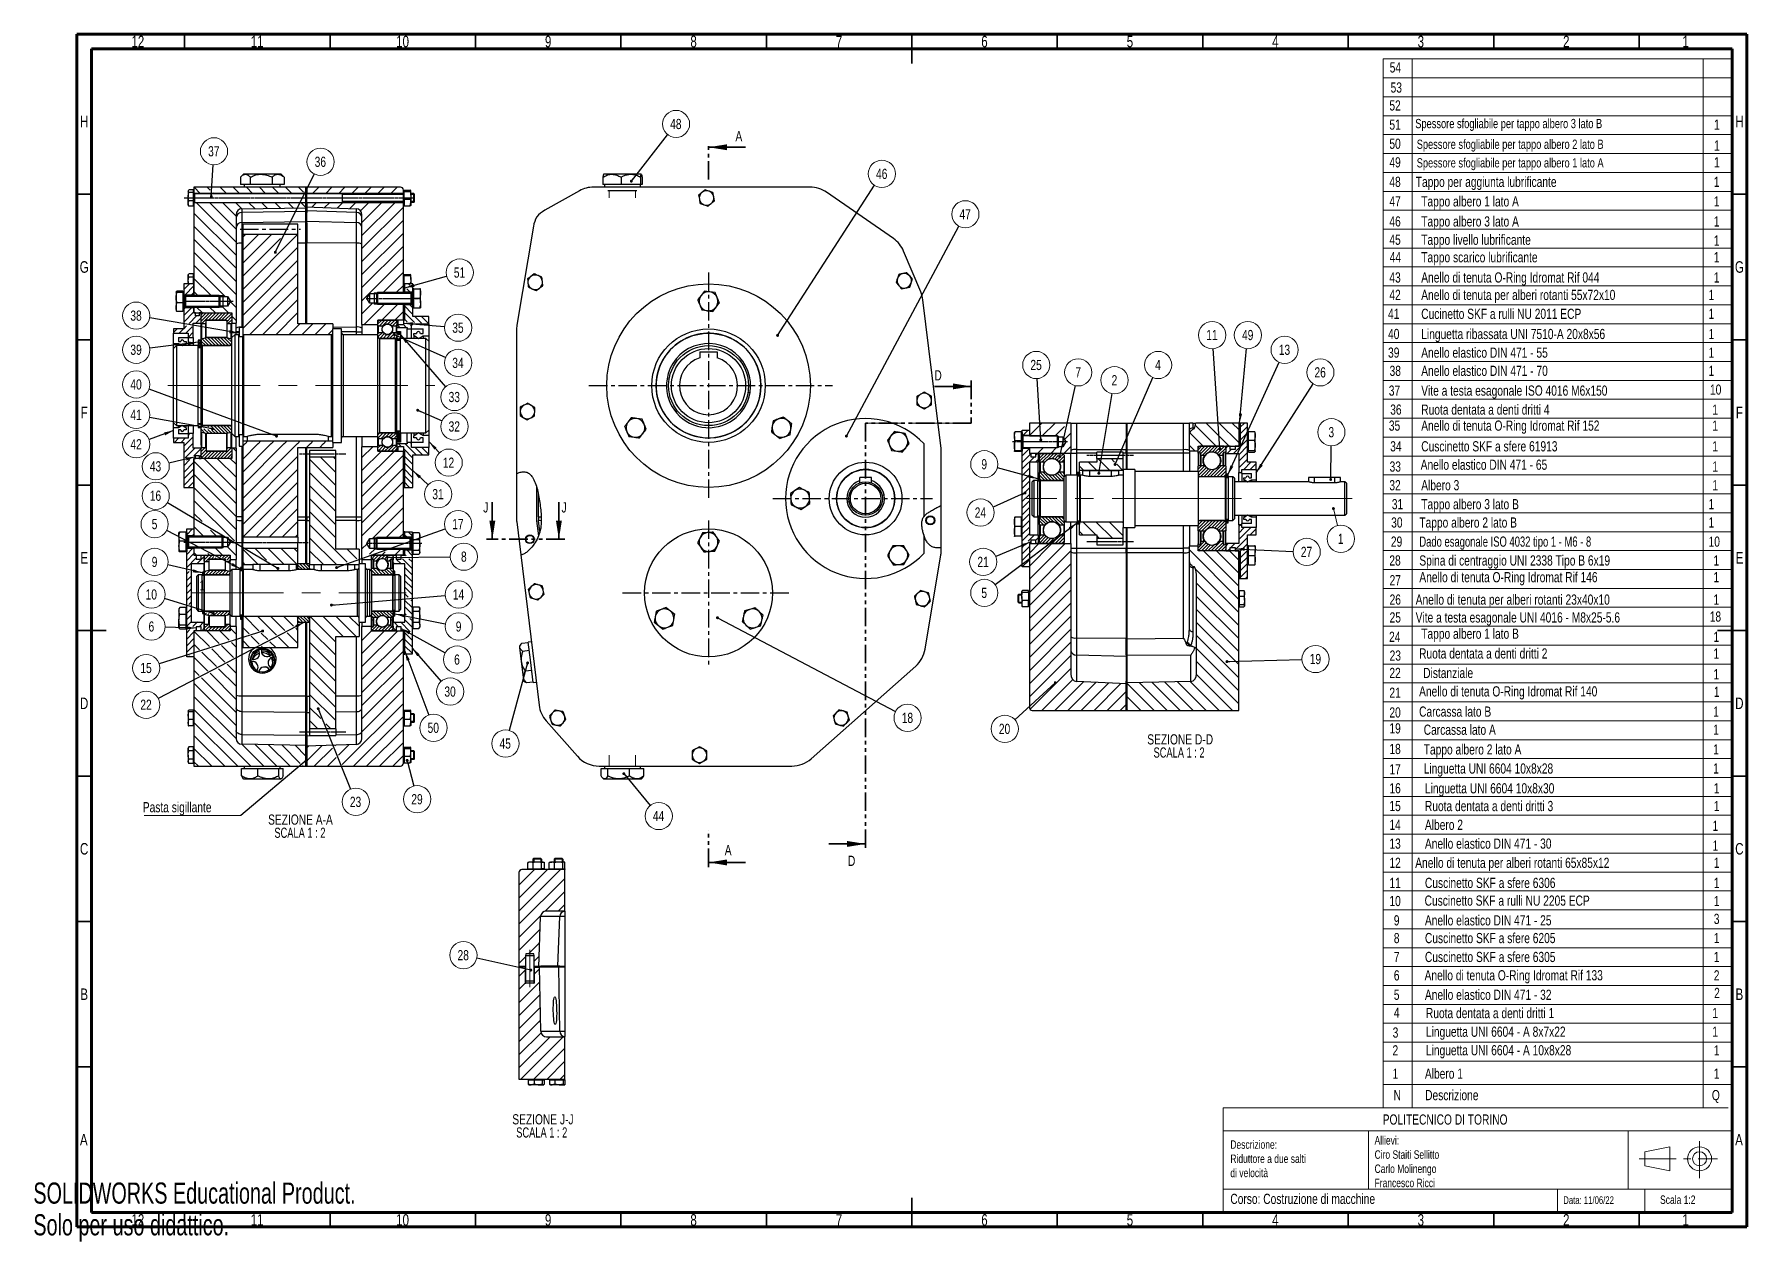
# Model space of a CAD drawing. Header units: millimetres. Extents: x 0 to 589, y 0 to 415.
import ezdxf

# ---------------------------------------------------------------- set-up
doc = ezdxf.new("R2010")
doc.units = ezdxf.units.MM
for name, pattern in [('CENTER', [10.16, 6.35, -1.27, 1.27, -1.27]), ('CENTERX2', [20.32, 12.7, -2.54, 2.54, -2.54]), ('CENTRO2', [1.125, 0.75, -0.125, 0.125, -0.125]), ('PHANTOM', [12.7, 6.35, -1.27, 1.27, -1.27, 1.27, -1.27])]:
    doc.linetypes.add(name, pattern=pattern)
doc.layers.add('Assi', color=7, linetype='CENTER')
doc.styles.add('SLDTEXTSTYLE0', font='TXT', dxfattribs={"width": 0.75})
doc.styles.add('SLDTEXTSTYLE1', font='TXT', dxfattribs={"width": 0.692308})
doc.styles.add('SLDTEXTSTYLE2', font='TXT', dxfattribs={"width": 0.681818})
doc.styles.add('SLDTEXTSTYLE3', font='TXT', dxfattribs={"width": 0.7})
doc.dimstyles.new('SLDDIMSTYLE0', dxfattribs={"dimtxt": 0.18, "dimasz": 1.016, "dimexe": 0, "dimexo": 0.0625, "dimgap": 0, "dimtad": 0, "dimtih": 1, "dimtoh": 1, "dimdec": 0, "dimrnd": 1e-09, "dimzin": 0, "dimdsep": 46, "dimtxsty": 'Standard', "dimblk1": 'DOT', "dimblk2": 'DOT', "dimsah": 1, "dimcen": 0.09, "dimadec": 0, "dimazin": 0, "dimtfac": 1.016, "dimtdec": 0, "dimtofl": 0, "dimtmove": 0, "dimatfit": 3, "dimldrblk": 'DOT', "dimfxl": 1, "dimfrac": 2, "dimtolj": 1, "dimtzin": 0, "dimarcsym": 0})
doc.dimstyles.new('SLDDIMSTYLE1', dxfattribs={"dimtxt": 0.18, "dimasz": 3.302, "dimexe": 0, "dimexo": 0.0625, "dimgap": 0, "dimtad": 0, "dimtih": 1, "dimtoh": 1, "dimdec": 0, "dimrnd": 1e-09, "dimzin": 0, "dimdsep": 46, "dimtxsty": 'Standard', "dimsah": 1, "dimcen": 0.09, "dimadec": 0, "dimazin": 0, "dimtfac": 3.302, "dimtdec": 0, "dimtofl": 0, "dimtmove": 0, "dimatfit": 3, "dimfxl": 1, "dimfrac": 2, "dimtolj": 1, "dimtzin": 0, "dimarcsym": 0})

msp = doc.modelspace()

# ---------------------------------------------------------------- texts
at = {"color": 7, "linetype": 'Continuous', "lineweight": 0}
for s, insert, char_height, attachment_point, style in [('12', (35.92, 414.48), 3.969, 2, 'SLDTEXTSTYLE0'), ('11', (76.92, 414.48), 3.969, 2, 'SLDTEXTSTYLE0'), ('10', (126.92, 414.48), 3.969, 2, 'SLDTEXTSTYLE0'), ('9', (176.96, 414.48), 3.97, 2, 'SLDTEXTSTYLE0'), ('8', (226.96, 414.48), 3.97, 2, 'SLDTEXTSTYLE0'), ('7', (276.96, 414.48), 3.97, 2, 'SLDTEXTSTYLE0'), ('6', (326.96, 414.48), 3.97, 2, 'SLDTEXTSTYLE0'), ('5', (376.96, 414.48), 3.97, 2, 'SLDTEXTSTYLE0'), ('4', (426.96, 414.48), 3.97, 2, 'SLDTEXTSTYLE0'), ('3', (476.96, 414.48), 3.97, 2, 'SLDTEXTSTYLE0'), ('2', (526.96, 414.48), 3.97, 2, 'SLDTEXTSTYLE0'), ('1', (567.96, 414.48), 3.97, 2, 'SLDTEXTSTYLE0'), ('54', (466.26, 405.34), 3.5, 1, 'SLDTEXTSTYLE0'), ('53', (466.57, 398.44), 3.5, 1, 'SLDTEXTSTYLE0'), ('52', (466.15, 392.28), 3.5, 1, 'SLDTEXTSTYLE0'), ('H', (17.49, 386.98), 3.97, 2, 'SLDTEXTSTYLE0'), ('51', (466.15, 385.69), 3.5, 1, 'SLDTEXTSTYLE0'), ('Spessore sfogliabile per tappo albero 3 lato B', (475.05, 385.89), 3.175, 1, 'SLDTEXTSTYLE0'), ('1', (577.76, 385.69), 3.5, 1, 'SLDTEXTSTYLE0'), ('H', (586.49, 386.98), 3.97, 2, 'SLDTEXTSTYLE0'), ('50', (466.15, 379.11), 3.5, 1, 'SLDTEXTSTYLE0'), ('Spessore sfogliabile per tappo albero 2 lato B', (475.55, 378.78), 3.175, 1, 'SLDTEXTSTYLE0'), ('1', (577.76, 378.5), 3.5, 1, 'SLDTEXTSTYLE0'), ('49', (466.15, 372.72), 3.5, 1, 'SLDTEXTSTYLE0'), ('Spessore sfogliabile per tappo albero 1 lato A', (475.55, 372.39), 3.175, 1, 'SLDTEXTSTYLE0'), ('1', (577.76, 372.72), 3.5, 1, 'SLDTEXTSTYLE0'), ('48', (466.15, 366.02), 3.5, 1, 'SLDTEXTSTYLE0'), ('Tappo per aggiunta lubrificante', (475.22, 366.02), 3.5, 1, 'SLDTEXTSTYLE0'), ('1', (577.67, 366.02), 3.5, 1, 'SLDTEXTSTYLE0'), ('47', (466.15, 359.3), 3.5, 1, 'SLDTEXTSTYLE0'), ('Tappo albero 1 lato A', (477.1, 359.3), 3.5, 1, 'SLDTEXTSTYLE0'), ('1', (577.67, 359.3), 3.5, 1, 'SLDTEXTSTYLE0'), ('46', (466.15, 352.41), 3.5, 1, 'SLDTEXTSTYLE0'), ('Tappo albero 3 lato A', (477.1, 352.41), 3.5, 1, 'SLDTEXTSTYLE0'), ('1', (577.67, 352.41), 3.5, 1, 'SLDTEXTSTYLE0'), ('45', (466.15, 346.12), 3.5, 1, 'SLDTEXTSTYLE0'), ('Tappo livello lubrificante', (477.1, 346.12), 3.5, 1, 'SLDTEXTSTYLE0'), ('1', (577.69, 345.82), 3.5, 1, 'SLDTEXTSTYLE0'), ('G', (17.49, 336.98), 3.97, 2, 'SLDTEXTSTYLE0'), ('44', (466.25, 340.09), 3.5, 1, 'SLDTEXTSTYLE0'), ('Tappo scarico lubrificante', (477.1, 340.09), 3.5, 1, 'SLDTEXTSTYLE0'), ('1', (577.67, 340.09), 3.5, 1, 'SLDTEXTSTYLE0'), ('G', (586.49, 336.98), 3.97, 2, 'SLDTEXTSTYLE0'), ('43', (466.15, 333.15), 3.5, 1, 'SLDTEXTSTYLE0'), ('Anello di tenuta O-Ring Idromat Rif 044', (477.1, 333.15), 3.5, 1, 'SLDTEXTSTYLE0'), ('1', (577.67, 333.15), 3.5, 1, 'SLDTEXTSTYLE0'), ('42', (466.15, 327.15), 3.5, 1, 'SLDTEXTSTYLE0'), ('Anello di tenuta per alberi rotanti 55x72x10', (477.1, 327.15), 3.5, 1, 'SLDTEXTSTYLE0'), ('1', (575.87, 327.15), 3.5, 1, 'SLDTEXTSTYLE0'), ('41', (465.69, 320.64), 3.5, 1, 'SLDTEXTSTYLE0'), ('Cucinetto SKF a rulli NU 2011 ECP', (477.1, 320.64), 3.5, 1, 'SLDTEXTSTYLE0'), ('1', (575.87, 320.64), 3.5, 1, 'SLDTEXTSTYLE0'), ('40', (465.69, 313.71), 3.5, 1, 'SLDTEXTSTYLE0'), ('Linguetta ribassata UNI 7510-A 20x8x56', (477.1, 313.71), 3.5, 1, 'SLDTEXTSTYLE0'), ('1', (575.87, 313.71), 3.5, 1, 'SLDTEXTSTYLE0'), ('39', (465.69, 307.31), 3.5, 1, 'SLDTEXTSTYLE0'), ('Anello elastico DIN 471 - 55', (477.1, 307.31), 3.5, 1, 'SLDTEXTSTYLE0'), ('1', (575.87, 307.31), 3.5, 1, 'SLDTEXTSTYLE0'), ('38', (466.22, 301.05), 3.5, 1, 'SLDTEXTSTYLE0'), ('Anello elastico DIN 471 - 70', (477.1, 301.05), 3.5, 1, 'SLDTEXTSTYLE0'), ('1', (575.87, 301.05), 3.5, 1, 'SLDTEXTSTYLE0'), ('Vite a testa esagonale ISO 4016 M6x150', (477.1, 294.25), 3.5, 1, 'SLDTEXTSTYLE0'), ('10', (576.37, 294.6), 3.5, 1, 'SLDTEXTSTYLE0'), ('37', (465.95, 294.25), 3.5, 1, 'SLDTEXTSTYLE0'), ('F', (17.46, 286.98), 3.97, 2, 'SLDTEXTSTYLE0'), ('36', (466.44, 287.72), 3.5, 1, 'SLDTEXTSTYLE0'), ('Ruota dentata a denti dritti 4', (477.1, 287.72), 3.5, 1, 'SLDTEXTSTYLE0'), ('1', (577.17, 287.72), 3.5, 1, 'SLDTEXTSTYLE0'), ('F', (586.46, 286.98), 3.97, 2, 'SLDTEXTSTYLE0'), ('35', (465.97, 282.21), 3.5, 1, 'SLDTEXTSTYLE0'), ('Anello di tenuta O-Ring Idromat Rif 152', (477.1, 282.21), 3.5, 1, 'SLDTEXTSTYLE0'), ('1', (577.17, 282.21), 3.5, 1, 'SLDTEXTSTYLE0'), ('34', (466.44, 275.1), 3.5, 1, 'SLDTEXTSTYLE0'), ('Cuscinetto SKF a sfere 61913', (477.1, 275.1), 3.5, 1, 'SLDTEXTSTYLE0'), ('1', (577.17, 275.1), 3.5, 1, 'SLDTEXTSTYLE0'), ('33', (466.22, 268.14), 3.5, 1, 'SLDTEXTSTYLE0'), ('Anello elastico DIN 471 - 65', (476.91, 268.78), 3.5, 1, 'SLDTEXTSTYLE0'), ('1', (577.17, 268.14), 3.5, 1, 'SLDTEXTSTYLE0'), ('32', (466.14, 261.73), 3.5, 1, 'SLDTEXTSTYLE0'), ('Albero 3', (477.1, 261.73), 3.5, 1, 'SLDTEXTSTYLE0'), ('1', (577.17, 261.73), 3.5, 1, 'SLDTEXTSTYLE0'), ('31', (466.99, 255.21), 3.5, 1, 'SLDTEXTSTYLE0'), ('Tappo albero 3 lato B', (477.1, 255.21), 3.5, 1, 'SLDTEXTSTYLE0'), ('1', (575.87, 255.21), 3.5, 1, 'SLDTEXTSTYLE0'), ('30', (466.77, 248.91), 3.5, 1, 'SLDTEXTSTYLE0'), ('Tappo albero 2 lato B', (476.45, 248.91), 3.5, 1, 'SLDTEXTSTYLE0'), ('1', (575.87, 248.91), 3.5, 1, 'SLDTEXTSTYLE0'), ('29', (466.67, 242.34), 3.5, 1, 'SLDTEXTSTYLE0'), ('Dado esagonale ISO 4032 tipo 1 - M6 - 8', (476.45, 242.34), 3.5, 1, 'SLDTEXTSTYLE1'), ('10', (575.87, 242.34), 3.5, 1, 'SLDTEXTSTYLE0'), ('E', (17.51, 236.98), 3.97, 2, 'SLDTEXTSTYLE0'), ('28', (466.14, 235.86), 3.5, 1, 'SLDTEXTSTYLE0'), ('Spina di centraggio UNI 2338 Tipo B 6x19', (476.45, 235.86), 3.5, 1, 'SLDTEXTSTYLE0'), ('1', (577.57, 235.86), 3.5, 1, 'SLDTEXTSTYLE0'), ('E', (586.51, 236.98), 3.97, 2, 'SLDTEXTSTYLE0'), ('Anello di tenuta O-Ring Idromat Rif 146', (476.45, 230.12), 3.5, 1, 'SLDTEXTSTYLE0'), ('1', (577.57, 230.12), 3.5, 1, 'SLDTEXTSTYLE0'), ('1', (57.11, 227.31), 3.5, 1, 'SLDTEXTSTYLE0'), ('1', (57.11, 227.31), 3.5, 1, 'SLDTEXTSTYLE0'), ('27', (466.22, 229.07), 3.5, 1, 'SLDTEXTSTYLE0'), ('26', (466.22, 222.41), 3.5, 1, 'SLDTEXTSTYLE0'), ('Anello di tenuta per alberi rotanti 23x40x10', (475.19, 222.41), 3.5, 1, 'SLDTEXTSTYLE0'), ('1', (577.57, 222.41), 3.5, 1, 'SLDTEXTSTYLE0'), ('25', (466.22, 216.28), 3.5, 1, 'SLDTEXTSTYLE0'), ('Vite a testa esagonale UNI 4016 - M8x25-5.6', (475.19, 216.28), 3.5, 1, 'SLDTEXTSTYLE0'), ('18', (576.28, 216.58), 3.5, 1, 'SLDTEXTSTYLE0'), ('24', (466.05, 209.62), 3.5, 1, 'SLDTEXTSTYLE0'), ('Tappo albero 1 lato B', (477.1, 210.69), 3.5, 1, 'SLDTEXTSTYLE0'), ('1', (577.57, 209.62), 3.5, 1, 'SLDTEXTSTYLE0'), ('23', (466.23, 203.16), 3.5, 1, 'SLDTEXTSTYLE0'), ('Ruota dentata a denti dritti 2', (476.37, 203.9), 3.5, 1, 'SLDTEXTSTYLE0'), ('1', (577.57, 203.87), 3.5, 1, 'SLDTEXTSTYLE0'), ('22', (466.16, 197.19), 3.5, 1, 'SLDTEXTSTYLE0'), ('Distanziale', (477.77, 197.19), 3.5, 1, 'SLDTEXTSTYLE0'), ('1', (577.57, 196.76), 3.5, 1, 'SLDTEXTSTYLE0'), ('21', (466.16, 190.4), 3.5, 1, 'SLDTEXTSTYLE0'), ('Anello di tenuta O-Ring Idromat Rif 140', (476.37, 190.86), 3.5, 1, 'SLDTEXTSTYLE0'), ('1', (577.7, 190.7), 3.5, 1, 'SLDTEXTSTYLE0'), ('D', (17.45, 186.98), 3.97, 2, 'SLDTEXTSTYLE0'), ('20', (466.16, 183.61), 3.5, 1, 'SLDTEXTSTYLE0'), ('Carcassa lato B', (476.37, 183.91), 3.5, 1, 'SLDTEXTSTYLE0'), ('1', (577.47, 183.91), 3.5, 1, 'SLDTEXTSTYLE0'), ('D', (586.45, 186.98), 3.97, 2, 'SLDTEXTSTYLE0'), ('19', (466.16, 178.14), 3.5, 1, 'SLDTEXTSTYLE0'), ('Carcassa lato A', (477.96, 177.68), 3.5, 1, 'SLDTEXTSTYLE0'), ('1', (577.47, 177.68), 3.5, 1, 'SLDTEXTSTYLE0'), ('18', (466.16, 171.06), 3.5, 1, 'SLDTEXTSTYLE0'), ('Tappo albero 2 lato A', (477.96, 170.91), 3.5, 1, 'SLDTEXTSTYLE0'), ('1', (577.47, 170.91), 3.5, 1, 'SLDTEXTSTYLE0'), ('17', (466.16, 164.08), 3.5, 1, 'SLDTEXTSTYLE0'), ('Linguetta UNI 6604 10x8x28', (477.96, 164.34), 3.5, 1, 'SLDTEXTSTYLE0'), ('1', (577.47, 164.34), 3.5, 1, 'SLDTEXTSTYLE0'), ('16', (466.16, 157.54), 3.5, 1, 'SLDTEXTSTYLE0'), ('Linguetta UNI 6604 10x8x30', (478.37, 157.54), 3.5, 1, 'SLDTEXTSTYLE0'), ('1', (577.67, 157.54), 3.5, 1, 'SLDTEXTSTYLE0'), ('15', (466.16, 151.44), 3.5, 1, 'SLDTEXTSTYLE0'), ('Ruota dentata a denti dritti 3', (478.37, 151.44), 3.5, 1, 'SLDTEXTSTYLE0'), ('1', (577.67, 151.44), 3.5, 1, 'SLDTEXTSTYLE0'), ('14', (466.16, 144.99), 3.5, 1, 'SLDTEXTSTYLE0'), ('Albero 2', (478.37, 144.99), 3.5, 1, 'SLDTEXTSTYLE0'), ('1', (577.26, 144.65), 3.5, 1, 'SLDTEXTSTYLE0'), ('C', (17.46, 136.98), 3.97, 2, 'SLDTEXTSTYLE0'), ('13', (466.16, 138.52), 3.5, 1, 'SLDTEXTSTYLE0'), ('Anello elastico DIN 471 - 30', (478.37, 138.52), 3.5, 1, 'SLDTEXTSTYLE0'), ('1', (577.26, 137.86), 3.5, 1, 'SLDTEXTSTYLE0'), ('C', (586.46, 136.98), 3.97, 2, 'SLDTEXTSTYLE0'), ('12', (466.16, 131.94), 3.5, 1, 'SLDTEXTSTYLE0'), ('Anello di tenuta per alberi rotanti 65x85x12', (475.04, 131.94), 3.5, 1, 'SLDTEXTSTYLE0'), ('1', (577.67, 131.94), 3.5, 1, 'SLDTEXTSTYLE0'), ('11', (466.16, 125.02), 3.5, 1, 'SLDTEXTSTYLE0'), ('Cuscinetto SKF a sfere 6306', (478.37, 125.02), 3.5, 1, 'SLDTEXTSTYLE0'), ('1', (577.67, 125.02), 3.5, 1, 'SLDTEXTSTYLE0'), ('10', (466.16, 118.79), 3.5, 1, 'SLDTEXTSTYLE0'), ('Cuscinetto SKF a rulli NU 2205 ECP', (478.26, 118.93), 3.5, 1, 'SLDTEXTSTYLE0'), ('1', (577.67, 118.79), 3.5, 1, 'SLDTEXTSTYLE0'), ('9', (467.68, 112.15), 3.5, 1, 'SLDTEXTSTYLE0'), ('Anello elastico DIN 471 - 25', (478.37, 112.15), 3.5, 1, 'SLDTEXTSTYLE0'), ('3', (577.67, 112.64), 3.5, 1, 'SLDTEXTSTYLE0'), ('8', (467.68, 106.06), 3.5, 1, 'SLDTEXTSTYLE0'), ('Cuscinetto SKF a sfere 6205', (478.37, 106.06), 3.5, 1, 'SLDTEXTSTYLE0'), ('1', (577.67, 106.06), 3.5, 1, 'SLDTEXTSTYLE0'), ('7', (467.68, 99.56), 3.5, 1, 'SLDTEXTSTYLE0'), ('Cuscinetto SKF a sfere 6305', (478.37, 99.56), 3.5, 1, 'SLDTEXTSTYLE0'), ('1', (577.67, 99.56), 3.5, 1, 'SLDTEXTSTYLE0'), ('6', (467.68, 93.23), 3.5, 1, 'SLDTEXTSTYLE0'), ('Anello di tenuta O-Ring Idromat Rif 133', (478.26, 93.26), 3.5, 1, 'SLDTEXTSTYLE0'), ('2', (577.67, 93.23), 3.5, 1, 'SLDTEXTSTYLE0'), ('B', (17.47, 86.98), 3.97, 2, 'SLDTEXTSTYLE0'), ('5', (467.68, 86.57), 3.5, 1, 'SLDTEXTSTYLE0'), ('Anello elastico DIN 471 - 32', (478.37, 86.57), 3.5, 1, 'SLDTEXTSTYLE0'), ('2', (577.79, 87.18), 3.5, 1, 'SLDTEXTSTYLE0'), ('B', (586.47, 86.98), 3.97, 2, 'SLDTEXTSTYLE0'), ('4', (467.68, 80.4), 3.5, 1, 'SLDTEXTSTYLE0'), ('Ruota dentata a denti dritti 1', (478.71, 80.27), 3.5, 1, 'SLDTEXTSTYLE0'), ('1', (577.17, 80.27), 3.5, 1, 'SLDTEXTSTYLE0'), ('3', (467.28, 73.59), 3.5, 1, 'SLDTEXTSTYLE0'), ('Linguetta UNI 6604 - A 8x7x22', (478.71, 73.87), 3.5, 1, 'SLDTEXTSTYLE0'), ('1', (577.17, 73.87), 3.5, 1, 'SLDTEXTSTYLE0'), ('2', (467.23, 67.45), 3.5, 1, 'SLDTEXTSTYLE0'), ('Linguetta UNI 6604 - A 10x8x28', (478.71, 67.5), 3.5, 1, 'SLDTEXTSTYLE0'), ('1', (577.67, 67.45), 3.5, 1, 'SLDTEXTSTYLE0'), ('1', (467.23, 59.46), 3.5, 1, 'SLDTEXTSTYLE0'), ('Albero 1', (478.37, 59.46), 3.5, 1, 'SLDTEXTSTYLE0'), ('1', (577.67, 59.46), 3.5, 1, 'SLDTEXTSTYLE0'), ('N', (467.59, 52.07), 3.5, 1, 'SLDTEXTSTYLE0'), ('Descrizione', (478.44, 52.07), 3.5, 1, 'SLDTEXTSTYLE0'), ('Q', (577.01, 52.07), 3.5, 1, 'SLDTEXTSTYLE0'), ('POLITECNICO DI TORINO', (463.86, 43.68), 3.5, 1, 'SLDTEXTSTYLE0'), ('A', (17.34, 36.98), 3.97, 2, 'SLDTEXTSTYLE0'), ('A', (586.34, 36.98), 3.97, 2, 'SLDTEXTSTYLE0'), ('Corso: Costruzione di macchine', (411.48, 16.4), 3.5, 1, 'SLDTEXTSTYLE0'), ('Data: 11/06/22', (525.93, 15.54), 2.6458, 1, 'SLDTEXTSTYLE0'), ('Scala 1:2', (559.2, 15.81), 2.91, 1, 'SLDTEXTSTYLE0'), ('12', (35.92, 9.39), 3.969, 2, 'SLDTEXTSTYLE0'), ('11', (76.92, 9.39), 3.969, 2, 'SLDTEXTSTYLE0'), ('10', (126.92, 9.39), 3.969, 2, 'SLDTEXTSTYLE0'), ('9', (176.96, 9.39), 3.97, 2, 'SLDTEXTSTYLE0'), ('8', (226.96, 9.39), 3.97, 2, 'SLDTEXTSTYLE0'), ('7', (276.96, 9.39), 3.97, 2, 'SLDTEXTSTYLE0'), ('6', (326.96, 9.39), 3.97, 2, 'SLDTEXTSTYLE0'), ('5', (376.96, 9.39), 3.97, 2, 'SLDTEXTSTYLE0'), ('4', (426.96, 9.39), 3.97, 2, 'SLDTEXTSTYLE0'), ('3', (476.96, 9.39), 3.97, 2, 'SLDTEXTSTYLE0'), ('2', (526.96, 9.39), 3.97, 2, 'SLDTEXTSTYLE0'), ('1', (567.96, 9.39), 3.97, 2, 'SLDTEXTSTYLE0')]:
    msp.add_mtext(s, dxfattribs=dict(at, insert=insert, char_height=char_height, attachment_point=attachment_point, style=style))
at = {"color": 7, "linetype": 'Continuous', "attachment_point": 1}
for s, insert, char_height, style in [('A', (241.35, 381.72), 3.5, 'SLDTEXTSTYLE0'), ('D', (309.74, 299.5), 3.5, 'SLDTEXTSTYLE0'), ('J', (154.64, 254.1), 3.5, 'SLDTEXTSTYLE0'), ('J', (181.56, 254.1), 3.5, 'SLDTEXTSTYLE0'), ('A', (237.67, 136.3), 3.5, 'SLDTEXTSTYLE0'), ('D', (280.03, 132.6), 3.5, 'SLDTEXTSTYLE0'), ('SOLIDWORKS Educational Product.', (0, 20.27), 7.266, 'SLDTEXTSTYLE3'), ('Solo per uso didattico.', (0, 9.37), 7.266, 'SLDTEXTSTYLE3')]:
    msp.add_mtext(s, dxfattribs=dict(at, insert=insert, char_height=char_height, style=style))

# ---------------------------------------------------------------- blocks, each defined once
blk = doc.blocks.new('SW_NOTE_0')
at = {"color": 0, "linetype": 'Continuous', "lineweight": 0, "char_height": 2.9104, "attachment_point": 1, "style": 'SLDTEXTSTYLE0'}
for s, insert in [('Descrizione:', (0, 3.75)), ('di velocità', (0, -6.01)), ('Riduttore a due salti', (0, -1.13))]:
    blk.add_mtext(s, dxfattribs=dict(at, insert=insert))
blk = doc.blocks.new('SW_NOTE_0_1')
at = {"color": 0, "linetype": 'Continuous', "lineweight": 0, "attachment_point": 1, "style": 'SLDTEXTSTYLE0'}
for s, insert, char_height in [('Allievi:', (0, 3.75), 2.91), ('Ciro Staiti Sellitto', (0, -1.13), 2.9104), ('Carlo Molinengo', (0, -6.01), 2.9104), ('Francesco Ricci', (0, -10.89), 2.9104)]:
    blk.add_mtext(s, dxfattribs=dict(at, insert=insert, char_height=char_height))
blk = doc.blocks.new('SW_HATCH_0')
at = {"color": 0, "linetype": 'Continuous', "lineweight": 18}
for p, q in [((-16.27, 130.77), (-14.13, 128.62)), ((-11.78, 130.77), (-10.72, 129.71)), ((-7.29, 130.77), (-5.15, 128.62)), ((-2.8, 130.77), (-0.66, 128.62)), ((1.69, 130.77), (3.83, 128.62)), ((6.18, 130.77), (8.32, 128.62)), ((10.67, 130.77), (12.81, 128.62)), ((15.16, 130.77), (17.3, 128.62)), ((19.65, 130.77), (21.38, 129.04)), ((26.61, 130.77), (24.47, 128.62)), ((31.1, 130.77), (28.96, 128.62)), ((35.59, 130.77), (33.45, 128.62)), ((40.08, 130.77), (37.94, 128.62)), ((44.57, 130.77), (42.43, 128.62)), ((49.06, 130.77), (46.92, 128.62)), ((53.55, 130.77), (51.41, 128.62)), ((-15.4, 125.41), (-1.82, 111.83)), ((-10.91, 125.41), (-1.82, 116.32)), ((-9.78, 128.77), (-9.64, 128.62)), ((-6.42, 125.41), (-1.82, 120.81)), ((-1.93, 125.41), (0.18, 123.3)), ((2.56, 125.41), (4.59, 123.38)), ((7.05, 125.41), (9, 123.45)), ((11.54, 125.41), (13.42, 123.53)), ((16.03, 125.41), (17.83, 123.61)), ((20.64, 125.29), (22.18, 123.75)), ((25.74, 125.41), (24.2, 123.87)), ((30.23, 125.41), (28.54, 123.72)), ((34.72, 125.41), (32.88, 123.56)), ((39.21, 125.41), (37.21, 123.41)), ((43.7, 125.41), (40.94, 122.65)), ((52.68, 125.41), (41.43, 114.16)), ((48.19, 125.41), (41.43, 118.65)), ((55.68, 123.92), (41.43, 109.67)), ((-16.32, 121.84), (-1.82, 107.34)), ((55.68, 119.43), (41.43, 105.18)), ((-16.32, 117.35), (-1.82, 102.85)), ((-16.32, 112.86), (-1.82, 98.36)), ((10.48, 114.64), (0.43, 104.59)), ((5.99, 114.64), (0.43, 109.08)), ((1.5, 114.64), (0.43, 113.57)), ((19.43, 114.61), (0.43, 95.61)), ((13.46, 113.13), (0.43, 100.1)), ((55.68, 114.94), (41.43, 100.69)), ((-16.32, 108.37), (-1.82, 93.87)), ((19.43, 110.12), (0.43, 91.12)), ((55.68, 110.45), (41.43, 96.2)), ((-16.32, 103.88), (-5.66, 93.22)), ((19.43, 105.63), (0.43, 86.63)), ((19.43, 101.14), (0.43, 82.14)), ((55.68, 105.96), (41.43, 91.71)), ((55.68, 101.47), (48.73, 94.52)), ((-17.87, 97.52), (-19.82, 95.56)), ((-16.32, 96.82), (-19.37, 93.77)), ((-16.32, 94.57), (-17.13, 93.77)), ((-16.32, 99.39), (-10.45, 93.52)), ((-16.32, 94.9), (-14.94, 93.52)), ((19.43, 96.65), (2.8, 80.02)), ((55.68, 96.98), (53.22, 94.52)), ((55.68, 96.98), (56.09, 96.58)), ((56.9, 95.77), (57.9, 94.77)), ((57.39, 97.52), (57.85, 97.06)), ((58.66, 96.25), (58.93, 95.98)), ((-17.14, 89.27), (-19.82, 86.58)), ((-19.38, 89.27), (-19.82, 88.83)), ((-15.43, 89.52), (-13.43, 87.52)), ((-10.94, 89.52), (-8.94, 87.52)), ((-6.75, 89.82), (-4.45, 87.52)), ((-3.86, 91.42), (-1.82, 89.38)), ((19.43, 92.16), (7.29, 80.02)), ((45.03, 90.82), (41.43, 87.22)), ((49.22, 90.52), (42.22, 83.52)), ((53.71, 90.52), (48.21, 85.02)), ((55.68, 90.25), (58.93, 87)), ((57.91, 90.27), (58.93, 89.24)), ((-16.32, 87.84), (-19.82, 84.34)), ((-18.85, 83.06), (-19.82, 82.09)), ((-16.93, 82.74), (-19.15, 80.52)), ((-15.42, 86.49), (-17.99, 83.93)), ((-13.82, 85.85), (-15.65, 84.02)), ((-14.4, 87.52), (-14.57, 87.34)), ((-11.03, 87.52), (-13.82, 84.73)), ((-12.15, 87.52), (-13.82, 85.85)), ((-13.32, 87.47), (-13.78, 87.01)), ((-9.91, 87.52), (-13.49, 83.94)), ((-12.07, 84.23), (-12.37, 83.94)), ((-8.79, 87.52), (-11.29, 85.02)), ((-7.66, 87.52), (-10.16, 85.02)), ((-6.54, 87.52), (-9.04, 85.02)), ((-5.42, 87.52), (-7.92, 85.02)), ((-4.3, 87.52), (-6.8, 85.02)), ((-3.47, 87.22), (-5.67, 85.02)), ((-3.32, 86.25), (-5.07, 84.5)), ((-3.32, 85.12), (-4.51, 83.94)), ((-3.32, 86.39), (-1.82, 84.89)), ((19.43, 87.67), (11.78, 80.02)), ((20.02, 83.77), (16.27, 80.02)), ((24.51, 83.77), (20.76, 80.02)), ((29, 83.77), (25.25, 80.02)), ((46.93, 83.74), (46.71, 83.52)), ((48.21, 85.02), (46.93, 83.74)), ((49.33, 85.02), (47.41, 83.09)), ((50.45, 85.02), (48.53, 83.09)), ((51.58, 85.02), (50.24, 83.68)), ((52.7, 85.02), (51.1, 83.42)), ((53.42, 84.61), (51.9, 83.09)), ((55.68, 88), (52.7, 85.02)), ((53.43, 83.5), (53.02, 83.09)), ((53.43, 83.52), (54.43, 82.52)), ((55.68, 88), (59.47, 84.21)), ((55.68, 85.76), (57.01, 84.43)), ((55.68, 83.51), (56.68, 82.52)), ((58.11, 83.33), (58.43, 83.01)), ((59.66, 86.27), (61.93, 84)), ((61.91, 86.27), (64.39, 83.78)), ((64.15, 86.27), (64.43, 85.99)), ((-22.14, 82.02), (-23.32, 80.84)), ((-19.9, 82.02), (-21.4, 80.52)), ((-16.57, 80.85), (-18.32, 79.1)), ((-14.82, 77.68), (-13.82, 76.68)), ((-14.82, 76.56), (-13.82, 75.56)), ((-14.77, 77.07), (-13.82, 76.12)), ((-14.7, 78.12), (-13.82, 77.24)), ((-14.14, 78.12), (-13.82, 77.8)), ((-13.82, 77.8), (-12.28, 76.27)), ((-13.8, 76.66), (-13.43, 76.29)), ((-13.52, 78.63), (-11.16, 76.27)), ((-12.63, 78.86), (-10.04, 76.27)), ((-11.66, 79.01), (-8.91, 76.27)), ((-10.54, 79.01), (-7.79, 76.27)), ((-9.42, 79.01), (-6.67, 76.27)), ((-8.29, 79.01), (-5.55, 76.27)), ((-7.17, 79.01), (-4.42, 76.27)), ((-6.05, 79.01), (-3.47, 76.44)), ((-4.88, 78.96), (-3.32, 77.41)), ((-0.82, 79.4), (-0.69, 79.27)), ((31.43, 81.71), (29.74, 80.02)), ((48.45, 80.77), (46.93, 79.25)), ((47.33, 80.77), (46.93, 80.37)), ((49.2, 80.4), (47.57, 78.77)), ((50.04, 80.11), (48.69, 78.77)), ((51.82, 80.77), (49.82, 78.77)), ((52.94, 80.77), (50.94, 78.77)), ((52.75, 79.45), (52.06, 78.77)), ((53.43, 80.71), (54.28, 79.86)), ((53.43, 79.03), (54.44, 78.02)), ((53.43, 78.47), (53.88, 78.02)), ((53.55, 81.16), (54.68, 80.02)), ((54.11, 81.16), (54.68, 80.59)), ((54.24, 78.78), (54.68, 78.34)), ((54.67, 81.16), (54.68, 81.15)), ((56.93, 82.26), (57.18, 82.02)), ((-14.82, 76), (-14.34, 75.52)), ((-14.82, 49.06), (-14.79, 49.03)), ((-14.72, 49.52), (-14.11, 48.91)), ((-14.16, 49.52), (-13.82, 49.18)), ((-13.82, 47.5), (-12.44, 46.11)), ((-12.87, 47.67), (-11.22, 46.02)), ((-12.84, 48.77), (-12.74, 48.66)), ((-11.72, 48.77), (-11.37, 48.41)), ((-11.5, 47.42), (-10.09, 46.02)), ((-10.6, 48.77), (-10, 48.16)), ((-10.13, 47.17), (-8.97, 46.02)), ((-9.91, 48.08), (-7.85, 46.02)), ((-9.48, 48.77), (-6.73, 46.02)), ((-8.35, 48.77), (-5.6, 46.02)), ((-7.23, 48.77), (-4.61, 46.14)), ((-6.11, 48.77), (-3.72, 46.38)), ((-4.99, 48.77), (-3.32, 47.1)), ((-3.86, 48.77), (-3.32, 48.22)), ((-21.48, 44.52), (-22.98, 43.02)), ((-19.23, 44.52), (-20.73, 43.02)), ((-16.57, 44.93), (-19.82, 41.68)), ((-16.57, 42.69), (-19.82, 39.44)), ((-17.73, 46.02), (-18.32, 45.43)), ((1.27, 42.57), (0.43, 41.73)), ((5.76, 42.57), (0.43, 37.24)), ((10.25, 42.57), (0.43, 32.75)), ((14.74, 42.57), (0.43, 28.26)), ((19.23, 42.57), (0.43, 23.77)), ((23.72, 42.57), (22.42, 41.27)), ((28.21, 42.57), (26.91, 41.27)), ((31.43, 41.3), (31.4, 41.27)), ((45.12, 41.52), (41.43, 37.83)), ((48.75, 46.27), (46.93, 44.45)), ((47.62, 46.27), (46.93, 45.57)), ((47.79, 41.94), (46.93, 41.08)), ((48.88, 41.91), (47.11, 40.13)), ((49.87, 46.27), (47.87, 44.27)), ((49.56, 41.47), (48.11, 40.02)), ((50.63, 41.41), (49.23, 40.02)), ((50.99, 46.27), (49.53, 44.8)), ((52.28, 41.94), (50.35, 40.02)), ((52.11, 46.27), (50.7, 44.85)), ((53.17, 46.2), (51.41, 44.44)), ((53.37, 41.9), (51.48, 40.02)), ((53.43, 45.34), (52.36, 44.27)), ((53.43, 46.48), (54.68, 45.23)), ((53.43, 45.91), (54.68, 44.66)), ((53.43, 45.35), (54.68, 44.1)), ((53.43, 44.79), (54.68, 43.54)), ((53.43, 44.23), (54.55, 43.12)), ((53.43, 43.67), (53.98, 43.12)), ((53.45, 47.02), (54.68, 45.79)), ((54.01, 47.02), (54.68, 46.35)), ((54.02, 42.52), (54.9, 41.64)), ((54.57, 47.02), (54.68, 46.91)), ((56.27, 42.52), (60.02, 38.77)), ((58.01, 43.02), (58.43, 42.6)), ((59.76, 41.27), (62.26, 38.77)), ((62.01, 41.27), (64.43, 38.84)), ((64.25, 41.27), (64.43, 41.09)), ((-17.69, 37.08), (-19.82, 34.95)), ((-16.32, 36.2), (-19.82, 32.7)), ((-16, 41.02), (-19.3, 37.71)), ((-13.82, 40.95), (-16.32, 38.44)), ((-16.32, 36.53), (-1.82, 22.03)), ((-13.82, 38.7), (-14.57, 37.95)), ((-12.55, 41.1), (-13.82, 39.82)), ((-13.68, 41.09), (-13.82, 40.95)), ((-12.07, 40.45), (-13.82, 38.7)), ((-11.38, 40.02), (-13.63, 37.77)), ((-12.82, 37.52), (-1.82, 26.52)), ((-10.26, 40.02), (-12.76, 37.52)), ((-9.14, 40.02), (-11.64, 37.52)), ((-8.02, 40.02), (-10.52, 37.52)), ((-6.89, 40.02), (-9.39, 37.52)), ((-8.33, 37.52), (-1.82, 31.01)), ((-5.77, 40.02), (-8.27, 37.52)), ((-3.57, 41.1), (-7.15, 37.52)), ((-3.32, 40.22), (-6.03, 37.52)), ((-4.69, 41.1), (-5.07, 40.72)), ((-3.32, 39.1), (-4.9, 37.52)), ((-3.84, 37.52), (-1.82, 35.5)), ((-3.44, 37.85), (-3.66, 37.64)), ((-2.85, 41.02), (-1.82, 39.99)), ((19.43, 38.28), (0.43, 19.28)), ((23.43, 37.19), (32.43, 28.19)), ((27.09, 38.01), (32.43, 32.68)), ((31.58, 38.01), (32.43, 37.17)), ((52.6, 40.02), (41.43, 28.85)), ((48.11, 40.02), (41.43, 33.34)), ((55.68, 38.6), (41.43, 24.35)), ((53.43, 40.85), (52.6, 40.02)), ((53.43, 40.86), (53.93, 40.36)), ((55.68, 40.86), (58.93, 37.61)), ((55.68, 38.61), (58.93, 35.36)), ((55.68, 36.37), (58.85, 33.2)), ((-16.32, 33.96), (-19.82, 30.46)), ((-16.32, 31.71), (-19.82, 28.21)), ((-16.32, 29.47), (-18.27, 27.52)), ((-16.32, 32.04), (-1.82, 17.54)), ((19.43, 33.79), (0.43, 14.79)), ((23.43, 32.7), (32.43, 23.7)), ((55.68, 34.11), (41.43, 19.86)), ((55.68, 29.62), (41.43, 15.37)), ((55.68, 34.12), (58.93, 30.87)), ((55.68, 31.88), (58.93, 28.63)), ((55.68, 29.63), (57.8, 27.52)), ((-16.32, 27.55), (-1.82, 13.05)), ((19.43, 29.3), (0.52, 10.39)), ((19.43, 24.81), (5.01, 10.39)), ((23.43, 28.21), (32.43, 19.21)), ((23.43, 23.72), (32.43, 14.72)), ((55.68, 25.13), (41.43, 10.88)), ((-16.32, 23.06), (-2.43, 9.17)), ((-16.32, 18.57), (-13.52, 15.76)), ((19.43, 20.32), (9.5, 10.39)), ((23.43, 19.23), (32.43, 10.23)), ((55.68, 20.64), (45, 9.97)), ((-16.81, 13.27), (-18.82, 11.25)), ((-16.32, 14.08), (-13.01, 10.77)), ((-10.65, 12.89), (-8.52, 10.77)), ((19.43, 15.83), (14, 10.39)), ((23.43, 14.74), (36.36, 1.8)), ((55.68, 16.15), (49.79, 10.27)), ((57.33, 12.27), (58.68, 10.92)), ((-16.82, 6.52), (-18.82, 4.52)), ((-16.32, 11.51), (-16.81, 11.02)), ((-9.01, 6.77), (-6.51, 4.27)), ((-4.82, 7.07), (-1.82, 4.07)), ((0.44, 6.3), (5.72, 1.02)), ((4.59, 6.64), (8.65, 2.57)), ((9.08, 6.64), (14.7, 1.02)), ((13.57, 6.64), (19.29, 0.92)), ((18.06, 6.64), (19.43, 5.27)), ((19.43, 11.34), (18.49, 10.39)), ((23.43, 10.25), (32.66, 1.02)), ((36.39, 6.27), (39.68, 2.98)), ((43.21, 8.18), (41.43, 6.39)), ((46.09, 6.57), (44.06, 4.54)), ((54.77, 6.27), (52.77, 4.27)), ((55.68, 11.66), (54.28, 10.27)), ((56.18, 11.17), (56.84, 10.52)), ((56.85, 6.02), (58.68, 4.18)), ((-16.32, 4.77), (-18.82, 2.27)), ((-15.57, 3.28), (-18.82, 0.03)), ((-16.32, 5.1), (-15.49, 4.27)), ((-12.82, 3.78), (-15.34, 1.27)), ((-12.82, 1.54), (-13.09, 1.27)), ((-11.21, 4.27), (-12.82, 2.66)), ((-12.34, 4.26), (-12.82, 3.78)), ((-10.23, 4.13), (-12.27, 2.09)), ((-11.54, 4.81), (-11, 4.27)), ((-11.08, 2.16), (-11.14, 2.1)), ((-9.49, 3.74), (-10.34, 2.89)), ((-8.75, 3.36), (-9.22, 2.89)), ((-8.01, 2.98), (-8.1, 2.89)), ((-7.85, 4.27), (-8.01, 4.1)), ((-6.72, 4.27), (-7.27, 3.72)), ((-5.6, 4.27), (-6.53, 3.34)), ((-4.48, 4.27), (-5.79, 2.95)), ((-3.82, 3.8), (-5.05, 2.57)), ((-3.82, 2.68), (-4.31, 2.19)), ((0, 0), (0.43, -0.43)), ((0.43, 1.82), (1.33, 0.92)), ((19.43, 0.78), (20.94, -0.73)), ((20.06, 1.27), (22.06, -0.73)), ((21.19, 1.27), (23.06, -0.61)), ((22.31, 1.27), (23.43, 0.14)), ((23.43, 5.76), (28.17, 1.02)), ((23.43, 1.27), (23.78, 0.92)), ((37.15, 1.02), (37.15, 1.02)), ((42.42, 2.89), (42.29, 2.77)), ((45.9, 4.13), (44.68, 2.91)), ((47.16, 4.27), (45.45, 2.56)), ((48.28, 4.27), (46.33, 2.32)), ((49.4, 4.27), (48.11, 2.97)), ((49.38, 5.37), (48.28, 4.27)), ((50.1, 3.84), (49.13, 2.87)), ((50.37, 2.99), (49.82, 2.43)), ((50.53, 4.27), (50.25, 3.99)), ((51.5, 2.99), (50.82, 2.32)), ((51.65, 4.27), (51.38, 3.99)), ((52.18, 1.7), (52.62, 1.27)), ((53.12, 3), (53.18, 2.95)), ((53.24, 2.89), (54.86, 1.27)), ((55.36, 3.02), (58.68, -0.31)), ((56.18, 4.44), (56.59, 4.02)), ((57.59, 3.03), (58.68, 1.94)), ((-17.96, -1.36), (-18.82, -2.22)), ((-17.32, -2.96), (-18.82, -4.46)), ((-17.32, -5.21), (-18.82, -6.71)), ((-13.42, -2.3), (-12.96, -2.76)), ((-13.39, -1.76), (-12.82, -2.33)), ((-12.93, -1.66), (-12.82, -1.77)), ((-12.13, -1.14), (-12.82, -1.83)), ((-10.73, -0.86), (-12.35, -2.48)), ((-9.6, -0.86), (-11.23, -2.48)), ((-8.48, -0.86), (-10.11, -2.48)), ((-7.36, -0.86), (-8.98, -2.48)), ((-6.24, -0.86), (-7.86, -2.48)), ((-5.21, -0.96), (-6.74, -2.48)), ((-4.32, -1.19), (-5.62, -2.48)), ((-3.82, -1.81), (-4.49, -2.48)), ((-0.32, -0.8), (0.04, -1.16)), ((-0.25, -0.31), (0.43, -0.99)), ((44.68, -0.9), (46.26, -2.48)), ((44.68, -2.03), (45.14, -2.48)), ((45.14, -0.23), (47.39, -2.48)), ((46.26, -0.23), (48.51, -2.48)), ((48.09, -0.94), (49.63, -2.48)), ((49.12, -0.85), (50.75, -2.48)), ((49.81, -0.41), (51.85, -2.46)), ((50.75, -0.23), (52.18, -1.67)), ((51.87, -0.23), (52.18, -0.54)), ((52.18, -1.67), (52.78, -2.27)), ((52.18, -2.23), (52.71, -2.76)), ((52.35, -1.27), (52.78, -1.7)), ((56.18, -0.05), (58.68, -2.55)), ((56.18, -2.3), (58.68, -4.8)), ((56.18, -4.54), (58.68, -7.04)), ((-17.32, -7.45), (-18.82, -8.95)), ((-17.32, -9.7), (-18.82, -11.2)), ((56.18, -6.79), (58.68, -9.29)), ((56.18, -9.03), (57.34, -10.2)), ((56.2, -11.3), (58.68, -13.78)), ((58.27, -11.12), (58.68, -11.53)), ((-17.32, -14.19), (-18.82, -15.69)), ((-17.32, -16.43), (-18.82, -17.93)), ((-17.32, -11.94), (-18.07, -12.69)), ((-13.42, -15.2), (-12.82, -15.8)), ((-13.42, -15.77), (-13.38, -15.81)), ((-12, -15.6), (-12.6, -16.2)), ((-11.14, -15.87), (-11.71, -16.44)), ((-10.28, -16.13), (-10.76, -16.61)), ((-10.26, -14.98), (-10.34, -15.07)), ((-8.01, -14.98), (-9.64, -16.61)), ((-9.14, -14.98), (-9.6, -15.45)), ((-6.89, -14.98), (-8.52, -16.61)), ((-5.77, -14.98), (-7.39, -16.61)), ((-4.65, -14.98), (-6.27, -16.61)), ((-3.82, -15.28), (-4.99, -16.46)), ((-0.32, -16.52), (0.43, -17.27)), ((-0.32, -17.08), (0.39, -17.79)), ((-0.32, -17.64), (-0.17, -17.79)), ((0.03, -16.31), (0.43, -16.71)), ((1.02, -16.73), (6.01, -21.72)), ((5.51, -16.73), (12.02, -23.24)), ((10, -16.73), (14.96, -21.7)), ((14.49, -16.73), (17.91, -20.15)), ((18.98, -16.73), (19.43, -17.18)), ((19.45, -17.21), (20.85, -18.61)), ((20.1, -16.73), (22.1, -18.73)), ((21.22, -16.73), (23.22, -18.73)), ((22.35, -16.73), (23.43, -17.82)), ((23.47, -16.73), (32.43, -25.69)), ((27.96, -16.73), (34.96, -23.73)), ((32.45, -16.73), (39.45, -23.73)), ((36.94, -16.73), (40.43, -20.22)), ((44.68, -15.49), (46.42, -17.23)), ((44.68, -16.62), (45.3, -17.23)), ((45.29, -14.98), (47.22, -16.91)), ((46.42, -14.98), (47.98, -16.55)), ((47.54, -14.98), (49.22, -16.66)), ((48.66, -14.98), (50.91, -17.23)), ((49.78, -14.98), (52.03, -17.23)), ((50.91, -14.98), (52.18, -16.26)), ((52.18, -15.14), (52.78, -15.74)), ((52.18, -15.7), (52.72, -16.24)), ((52.18, -16.26), (52.65, -16.73)), ((52.31, -14.71), (52.78, -15.17)), ((56.18, -13.52), (58.68, -16.02)), ((56.18, -15.77), (56.64, -16.23)), ((57.91, -17.5), (58.68, -18.27)), ((-17.32, -18.68), (-18.82, -20.18)), ((-17.69, -21.29), (-18.82, -22.42)), ((-16.32, -22.17), (-18.82, -24.67)), ((-15.13, -18.73), (-16.72, -20.32)), ((-16.32, -21.85), (-11, -27.16)), ((-15.57, -21.42), (-15.89, -21.73)), ((-12.89, -18.73), (-14.51, -20.36)), ((-12.82, -20.91), (-13.64, -21.73)), ((-11.47, -19.56), (-12.82, -20.91)), ((-12.59, -19.56), (-12.82, -19.79)), ((-11.07, -20.29), (-12.49, -21.71)), ((-11.94, -21.73), (-7.6, -26.08)), ((-10.02, -20.36), (-11.4, -21.73)), ((-8.9, -20.36), (-10.27, -21.73)), ((-7.78, -20.36), (-9.15, -21.73)), ((-6.65, -20.36), (-8.03, -21.73)), ((-7.45, -21.73), (-4.2, -24.99)), ((-4.73, -19.56), (-6.91, -21.73)), ((-3.82, -19.77), (-5.78, -21.73)), ((-3.82, -20.9), (-4.66, -21.73)), ((-3.82, -20.88), (-1.82, -22.88)), ((0.43, -20.64), (2.61, -22.81)), ((6.8, -22.52), (9.07, -24.79)), ((15.7, -22.44), (19.43, -26.16)), ((18.65, -20.89), (19.43, -21.67)), ((19.43, -18.31), (19.86, -18.73)), ((23.43, -21.18), (32.43, -30.18)), ((41.74, -20.23), (41.43, -20.55)), ((44.73, -21.73), (41.43, -25.04)), ((49.22, -21.73), (41.43, -29.53)), ((53.71, -21.73), (41.43, -34.02)), ((44.94, -20.4), (44.68, -20.66)), ((46.68, -19.78), (44.85, -21.61)), ((45.56, -19.78), (45.48, -19.86)), ((47.4, -20.18), (45.85, -21.73)), ((48.25, -20.46), (46.98, -21.73)), ((50.05, -19.78), (48.1, -21.73)), ((51.17, -19.78), (49.22, -21.73)), ((51.63, -20.45), (50.34, -21.73)), ((52.18, -21.02), (51.47, -21.73)), ((52.18, -20.75), (53.17, -21.73)), ((52.41, -18.73), (54.04, -20.36)), ((54.66, -18.73), (58.01, -22.09)), ((56.18, -18.01), (58.68, -20.51)), ((56.18, -22.5), (58.68, -25)), ((-16.32, -24.41), (-18.82, -26.91)), ((-16.32, -26.66), (-18.82, -29.16)), ((-16.32, -26.34), (-14.41, -28.25)), ((-13.61, -29.05), (-8.6, -34.06)), ((-10.21, -27.96), (-5.65, -32.51)), ((-6.81, -26.87), (-2.71, -30.97)), ((-3.4, -25.78), (-1.82, -27.37)), ((0.43, -25.13), (2.79, -27.48)), ((3.4, -23.61), (6.13, -26.33)), ((6.87, -27.07), (7.28, -27.48)), ((9.81, -25.53), (11.77, -27.48)), ((12.76, -23.98), (16.26, -27.48)), ((23.43, -25.67), (32.43, -34.67)), ((55.68, -24.26), (41.43, -38.51)), ((55.68, -28.75), (41.43, -43)), ((56.18, -24.75), (58.68, -27.25)), ((56.18, -26.99), (58.68, -29.49)), ((-17.8, -30.39), (-18.15, -30.73)), ((-16.32, -30.83), (-11.54, -35.6)), ((-16.32, -35.32), (-14.49, -37.15)), ((-7.86, -34.8), (-1.82, -40.84)), ((-4.91, -33.26), (-1.82, -36.35)), ((-1.97, -31.71), (-1.82, -31.86)), ((23.43, -30.16), (32.43, -39.16)), ((23.43, -34.65), (32.43, -43.65)), ((55.68, -33.24), (41.43, -47.49)), ((-16.32, -39.81), (-1.82, -54.31)), ((-13.75, -37.89), (-1.82, -49.82)), ((-10.8, -36.35), (-1.82, -45.33)), ((23.43, -39.15), (32.43, -48.15)), ((55.68, -37.73), (41.43, -51.98)), ((-16.32, -44.3), (-1.82, -58.8)), ((23.43, -43.64), (32.43, -52.64)), ((55.68, -46.71), (34.67, -67.71)), ((55.68, -42.22), (41.43, -56.47)), ((-16.32, -48.79), (3.13, -68.23)), ((23.43, -48.13), (27.25, -51.95)), ((23.43, -52.62), (26.3, -55.48)), ((55.68, -51.2), (38.64, -68.23)), ((-16.32, -53.28), (-1.36, -68.23)), ((-16.32, -57.77), (-5.85, -68.23)), ((29.06, -53.75), (30.79, -55.48)), ((55.68, -55.69), (43.13, -68.23)), ((-16.32, -62.26), (-10.34, -68.23)), ((0.15, -60.77), (7.62, -68.23)), ((4.72, -60.85), (12.11, -68.23)), ((9.29, -60.93), (16.6, -68.23)), ((13.86, -61.01), (20.23, -67.37)), ((18.43, -61.09), (22.18, -64.84)), ((23.05, -61.38), (22.18, -62.25)), ((27.7, -61.21), (22.51, -66.41)), ((31.33, -62.08), (25.17, -68.23)), ((32.36, -61.05), (32.1, -61.31)), ((37.01, -60.89), (33.39, -64.51)), ((55.68, -60.18), (47.62, -68.23)), ((55.68, -64.67), (52.11, -68.23)), ((-16.32, -66.75), (-14.83, -68.23)), ((20.94, -68.08), (21.09, -68.23)), ((32.62, -65.28), (29.66, -68.23))]:
    blk.add_line(p, q, dxfattribs=at)
blk = doc.blocks.new('SW_NOTE_0_2')
at = {"color": 0, "linetype": 'Continuous', "lineweight": 0, "char_height": 3.5, "attachment_point": 2}
for s, insert, style in [('SEZIONE A-A', (13.67, 4.51), 'SLDTEXTSTYLE0'), ('SCALA 1 : 2', (13.49, -0.01), 'SLDTEXTSTYLE2')]:
    blk.add_mtext(s, dxfattribs=dict(at, insert=insert, style=style))
blk = doc.blocks.new('SW_NOTE_0_3')
at = {"color": 0, "linetype": 'Continuous', "lineweight": 0}
blk.add_circle((-4.57, 1.01), 4.68, dxfattribs=at)
at = {"color": 0, "linetype": 'Continuous', "lineweight": 0, "insert": (-4.64, 2.77), "char_height": 3.5, "attachment_point": 2, "style": 'SLDTEXTSTYLE0'}
blk.add_mtext('28', dxfattribs=at)
blk = doc.blocks.new('_Dot')
at = {"color": 0, "linetype": 'ByBlock', "lineweight": -2}
blk.add_line((-0.5, 0), (-1, 0), dxfattribs=at)
at = {"color": 0, "linetype": 'ByBlock', "const_width": 0.5}
blk.add_lwpolyline([(-0.25, 0, 1), (0.25, 0, 1)], format="xyb", close=True, dxfattribs=at)
blk = doc.blocks.new('SW_NOTE_0_4')
at = {"color": 0, "linetype": 'Continuous', "lineweight": 0}
blk.add_circle((2.54, 3.93), 4.68, dxfattribs=at)
at = {"color": 0, "linetype": 'Continuous', "lineweight": 0, "insert": (2.47, 5.69), "char_height": 3.5, "attachment_point": 2, "style": 'SLDTEXTSTYLE0'}
blk.add_mtext('46', dxfattribs=at)
blk = doc.blocks.new('SW_NOTE_0_5')
at = {"color": 0, "linetype": 'Continuous', "lineweight": 0}
blk.add_circle((2.21, 4.13), 4.68, dxfattribs=at)
at = {"color": 0, "linetype": 'Continuous', "lineweight": 0, "insert": (2.14, 5.88), "char_height": 3.5, "attachment_point": 2, "style": 'SLDTEXTSTYLE0'}
blk.add_mtext('47', dxfattribs=at)
blk = doc.blocks.new('SW_NOTE_0_6')
at = {"color": 0, "linetype": 'Continuous', "lineweight": 0}
blk.add_circle((4.14, -2.18), 4.68, dxfattribs=at)
at = {"color": 0, "linetype": 'Continuous', "lineweight": 0, "insert": (4.07, -0.43), "char_height": 3.5, "attachment_point": 2, "style": 'SLDTEXTSTYLE0'}
blk.add_mtext('18', dxfattribs=at)
blk = doc.blocks.new('SW_NOTE_0_7')
at = {"color": 0, "linetype": 'Continuous', "lineweight": 0}
blk.add_circle((2.88, 3.69), 4.68, dxfattribs=at)
at = {"color": 0, "linetype": 'Continuous', "lineweight": 0, "insert": (2.81, 5.44), "char_height": 3.5, "attachment_point": 2, "style": 'SLDTEXTSTYLE0'}
blk.add_mtext('48', dxfattribs=at)
blk = doc.blocks.new('SW_NOTE_0_8')
at = {"color": 0, "linetype": 'Continuous', "lineweight": 0}
blk.add_circle((2.98, -3.61), 4.68, dxfattribs=at)
at = {"color": 0, "linetype": 'Continuous', "lineweight": 0, "insert": (2.91, -1.86), "char_height": 3.5, "attachment_point": 2, "style": 'SLDTEXTSTYLE0'}
blk.add_mtext('44', dxfattribs=at)
blk = doc.blocks.new('SW_NOTE_0_9')
at = {"color": 0, "linetype": 'Continuous', "lineweight": 0}
blk.add_circle((-1.24, -4.51), 4.68, dxfattribs=at)
at = {"color": 0, "linetype": 'Continuous', "lineweight": 0, "insert": (-1.31, -2.76), "char_height": 3.5, "attachment_point": 2, "style": 'SLDTEXTSTYLE0'}
blk.add_mtext('45', dxfattribs=at)
blk = doc.blocks.new('SW_NOTE_0_10')
at = {"color": 0, "linetype": 'Continuous', "lineweight": 0}
blk.add_circle((1.12, -4.55), 4.68, dxfattribs=at)
at = {"color": 0, "linetype": 'Continuous', "lineweight": 0, "insert": (1.08, -2.79), "char_height": 3.5, "attachment_point": 2, "style": 'SLDTEXTSTYLE0'}
blk.add_mtext('1', dxfattribs=at)
blk = doc.blocks.new('SW_NOTE_0_11')
at = {"color": 0, "linetype": 'Continuous', "lineweight": 0}
blk.add_circle((0.07, 4.68), 4.68, dxfattribs=at)
at = {"color": 0, "linetype": 'Continuous', "lineweight": 0, "insert": (0.04, 6.44), "char_height": 3.5, "attachment_point": 2, "style": 'SLDTEXTSTYLE0'}
blk.add_mtext('3', dxfattribs=at)
blk = doc.blocks.new('SW_NOTE_0_12')
at = {"color": 0, "linetype": 'Continuous', "lineweight": 0}
blk.add_circle((2.52, 3.95), 4.68, dxfattribs=at)
at = {"color": 0, "linetype": 'Continuous', "lineweight": 0, "insert": (2.45, 5.7), "char_height": 3.5, "attachment_point": 2, "style": 'SLDTEXTSTYLE0'}
blk.add_mtext('26', dxfattribs=at)
blk = doc.blocks.new('SW_NOTE_0_13')
at = {"color": 0, "linetype": 'Continuous', "lineweight": 0}
blk.add_circle((1.94, 4.26), 4.68, dxfattribs=at)
at = {"color": 0, "linetype": 'Continuous', "lineweight": 0, "insert": (1.87, 6.02), "char_height": 3.5, "attachment_point": 2, "style": 'SLDTEXTSTYLE0'}
blk.add_mtext('13', dxfattribs=at)
blk = doc.blocks.new('SW_NOTE_0_14')
at = {"color": 0, "linetype": 'Continuous', "lineweight": 0}
blk.add_circle((0.44, 4.66), 4.68, dxfattribs=at)
at = {"color": 0, "linetype": 'Continuous', "lineweight": 0, "insert": (0.37, 6.42), "char_height": 3.5, "attachment_point": 2, "style": 'SLDTEXTSTYLE0'}
blk.add_mtext('49', dxfattribs=at)
blk = doc.blocks.new('SW_NOTE_0_15')
at = {"color": 0, "linetype": 'Continuous', "lineweight": 0}
blk.add_circle((-0.31, 4.67), 4.68, dxfattribs=at)
at = {"color": 0, "linetype": 'Continuous', "lineweight": 0, "insert": (-0.38, 6.43), "char_height": 3.5, "attachment_point": 2, "style": 'SLDTEXTSTYLE0'}
blk.add_mtext('11', dxfattribs=at)
blk = doc.blocks.new('SW_NOTE_0_16')
at = {"color": 0, "linetype": 'Continuous', "lineweight": 0}
blk.add_circle((-0.28, 4.67), 4.68, dxfattribs=at)
at = {"color": 0, "linetype": 'Continuous', "lineweight": 0, "insert": (-0.35, 6.43), "char_height": 3.5, "attachment_point": 2, "style": 'SLDTEXTSTYLE0'}
blk.add_mtext('25', dxfattribs=at)
blk = doc.blocks.new('SW_NOTE_0_17')
at = {"color": 0, "linetype": 'Continuous', "lineweight": 0}
blk.add_circle((0.77, 4.62), 4.68, dxfattribs=at)
at = {"color": 0, "linetype": 'Continuous', "lineweight": 0, "insert": (0.74, 6.37), "char_height": 3.5, "attachment_point": 2, "style": 'SLDTEXTSTYLE0'}
blk.add_mtext('2', dxfattribs=at)
blk = doc.blocks.new('SW_NOTE_0_18')
at = {"color": 0, "linetype": 'Continuous', "lineweight": 0}
blk.add_circle((-4.52, 1.22), 4.68, dxfattribs=at)
at = {"color": 0, "linetype": 'Continuous', "lineweight": 0, "insert": (-4.56, 2.98), "char_height": 3.5, "attachment_point": 2, "style": 'SLDTEXTSTYLE0'}
blk.add_mtext('9', dxfattribs=at)
blk = doc.blocks.new('SW_NOTE_0_19')
at = {"color": 0, "linetype": 'Continuous', "lineweight": 0}
blk.add_circle((4.68, 0.14), 4.68, dxfattribs=at)
at = {"color": 0, "linetype": 'Continuous', "lineweight": 0, "insert": (4.61, 1.89), "char_height": 3.5, "attachment_point": 2, "style": 'SLDTEXTSTYLE0'}
blk.add_mtext('19', dxfattribs=at)
blk = doc.blocks.new('SW_NOTE_0_20')
at = {"color": 0, "linetype": 'Continuous', "lineweight": 0}
blk.add_circle((-3.46, -3.16), 4.68, dxfattribs=at)
at = {"color": 0, "linetype": 'Continuous', "lineweight": 0, "insert": (-3.53, -1.4), "char_height": 3.5, "attachment_point": 2, "style": 'SLDTEXTSTYLE0'}
blk.add_mtext('20', dxfattribs=at)
blk = doc.blocks.new('SW_NOTE_0_21')
at = {"color": 0, "linetype": 'Continuous', "lineweight": 0}
blk.add_circle((1.75, -4.34), 4.68, dxfattribs=at)
at = {"color": 0, "linetype": 'Continuous', "lineweight": 0, "insert": (1.68, -2.59), "char_height": 3.5, "attachment_point": 2, "style": 'SLDTEXTSTYLE0'}
blk.add_mtext('23', dxfattribs=at)
blk = doc.blocks.new('SW_NOTE_0_22')
at = {"color": 0, "linetype": 'Continuous', "lineweight": 0}
blk.add_circle((1.17, -4.53), 4.68, dxfattribs=at)
at = {"color": 0, "linetype": 'Continuous', "lineweight": 0, "insert": (1.1, -2.78), "char_height": 3.5, "attachment_point": 2, "style": 'SLDTEXTSTYLE0'}
blk.add_mtext('29', dxfattribs=at)
blk = doc.blocks.new('SW_NOTE_0_23')
at = {"color": 0, "linetype": 'Continuous', "lineweight": 0}
blk.add_circle((3.08, -3.52), 4.68, dxfattribs=at)
at = {"color": 0, "linetype": 'Continuous', "lineweight": 0, "insert": (3.01, -1.77), "char_height": 3.5, "attachment_point": 2, "style": 'SLDTEXTSTYLE0'}
blk.add_mtext('30', dxfattribs=at)
blk = doc.blocks.new('SW_NOTE_0_24')
at = {"color": 0, "linetype": 'Continuous', "lineweight": 0}
blk.add_circle((3.43, -3.19), 4.68, dxfattribs=at)
at = {"color": 0, "linetype": 'Continuous', "lineweight": 0, "insert": (3.36, -1.43), "char_height": 3.5, "attachment_point": 2, "style": 'SLDTEXTSTYLE0'}
blk.add_mtext('31', dxfattribs=at)
blk = doc.blocks.new('SW_NOTE_0_25')
at = {"color": 0, "linetype": 'Continuous', "lineweight": 0}
blk.add_circle((4.68, 0.04), 4.68, dxfattribs=at)
at = {"color": 0, "linetype": 'Continuous', "lineweight": 0, "insert": (4.65, 1.8), "char_height": 3.5, "attachment_point": 2, "style": 'SLDTEXTSTYLE0'}
blk.add_mtext('8', dxfattribs=at)
blk = doc.blocks.new('SW_NOTE_0_26')
at = {"color": 0, "linetype": 'Continuous', "lineweight": 0}
blk.add_circle((4.09, -2.28), 4.68, dxfattribs=at)
at = {"color": 0, "linetype": 'Continuous', "lineweight": 0, "insert": (4.05, -0.53), "char_height": 3.5, "attachment_point": 2, "style": 'SLDTEXTSTYLE0'}
blk.add_mtext('6', dxfattribs=at)
blk = doc.blocks.new('SW_NOTE_0_27')
at = {"color": 0, "linetype": 'Continuous', "lineweight": 0}
blk.add_circle((4.59, -0.91), 4.68, dxfattribs=at)
at = {"color": 0, "linetype": 'Continuous', "lineweight": 0, "insert": (4.56, 0.85), "char_height": 3.5, "attachment_point": 2, "style": 'SLDTEXTSTYLE0'}
blk.add_mtext('9', dxfattribs=at)
blk = doc.blocks.new('SW_NOTE_0_28')
at = {"color": 0, "linetype": 'Continuous', "lineweight": 0}
blk.add_circle((4.41, 1.58), 4.68, dxfattribs=at)
at = {"color": 0, "linetype": 'Continuous', "lineweight": 0, "insert": (4.34, 3.33), "char_height": 3.5, "attachment_point": 2, "style": 'SLDTEXTSTYLE0'}
blk.add_mtext('17', dxfattribs=at)
blk = doc.blocks.new('SW_NOTE_0_29')
at = {"color": 0, "linetype": 'Continuous', "lineweight": 0}
blk.add_circle((-4.15, -2.17), 4.68, dxfattribs=at)
at = {"color": 0, "linetype": 'Continuous', "lineweight": 0, "insert": (-4.22, -0.41), "char_height": 3.5, "attachment_point": 2, "style": 'SLDTEXTSTYLE0'}
blk.add_mtext('22', dxfattribs=at)
blk = doc.blocks.new('SW_NOTE_0_30')
at = {"color": 0, "linetype": 'Continuous', "lineweight": 0}
blk.add_circle((-4.46, -1.42), 4.68, dxfattribs=at)
at = {"color": 0, "linetype": 'Continuous', "lineweight": 0, "insert": (-4.53, 0.34), "char_height": 3.5, "attachment_point": 2, "style": 'SLDTEXTSTYLE0'}
blk.add_mtext('15', dxfattribs=at)
blk = doc.blocks.new('SW_NOTE_0_31')
at = {"color": 0, "linetype": 'Continuous', "lineweight": 0}
blk.add_circle((-4.68, 0.18), 4.68, dxfattribs=at)
at = {"color": 0, "linetype": 'Continuous', "lineweight": 0, "insert": (-4.71, 1.93), "char_height": 3.5, "attachment_point": 2, "style": 'SLDTEXTSTYLE0'}
blk.add_mtext('6', dxfattribs=at)
blk = doc.blocks.new('SW_NOTE_0_32')
at = {"color": 0, "linetype": 'Continuous', "lineweight": 0}
blk.add_circle((-4.48, 1.38), 4.68, dxfattribs=at)
at = {"color": 0, "linetype": 'Continuous', "lineweight": 0, "insert": (-4.55, 3.13), "char_height": 3.5, "attachment_point": 2, "style": 'SLDTEXTSTYLE0'}
blk.add_mtext('10', dxfattribs=at)
blk = doc.blocks.new('SW_NOTE_0_33')
at = {"color": 0, "linetype": 'Continuous', "lineweight": 0}
blk.add_circle((-4.56, 1.06), 4.68, dxfattribs=at)
at = {"color": 0, "linetype": 'Continuous', "lineweight": 0, "insert": (-4.6, 2.81), "char_height": 3.5, "attachment_point": 2, "style": 'SLDTEXTSTYLE0'}
blk.add_mtext('9', dxfattribs=at)
blk = doc.blocks.new('SW_NOTE_0_34')
at = {"color": 0, "linetype": 'Continuous', "lineweight": 0}
blk.add_circle((-4.15, 2.16), 4.68, dxfattribs=at)
at = {"color": 0, "linetype": 'Continuous', "lineweight": 0, "insert": (-4.19, 3.92), "char_height": 3.5, "attachment_point": 2, "style": 'SLDTEXTSTYLE0'}
blk.add_mtext('5', dxfattribs=at)
blk = doc.blocks.new('SW_NOTE_0_35')
at = {"color": 0, "linetype": 'Continuous', "lineweight": 0}
blk.add_circle((4.67, 0.39), 4.68, dxfattribs=at)
at = {"color": 0, "linetype": 'Continuous', "lineweight": 0, "insert": (4.6, 2.14), "char_height": 3.5, "attachment_point": 2, "style": 'SLDTEXTSTYLE0'}
blk.add_mtext('14', dxfattribs=at)
blk = doc.blocks.new('SW_NOTE_0_36')
at = {"color": 0, "linetype": 'Continuous', "lineweight": 0}
blk.add_circle((1.64, -4.39), 4.68, dxfattribs=at)
at = {"color": 0, "linetype": 'Continuous', "lineweight": 0, "insert": (1.57, -2.63), "char_height": 3.5, "attachment_point": 2, "style": 'SLDTEXTSTYLE0'}
blk.add_mtext('50', dxfattribs=at)
blk = doc.blocks.new('SW_NOTE_0_37')
at = {"color": 0, "linetype": 'Continuous', "lineweight": 0}
blk.add_circle((-4.02, 2.39), 4.68, dxfattribs=at)
at = {"color": 0, "linetype": 'Continuous', "lineweight": 0, "insert": (-4.1, 4.15), "char_height": 3.5, "attachment_point": 2, "style": 'SLDTEXTSTYLE0'}
blk.add_mtext('16', dxfattribs=at)
blk = doc.blocks.new('SW_NOTE_0_38')
at = {"color": 0, "linetype": 'Continuous', "lineweight": 0}
blk.add_circle((3.21, -3.41), 4.68, dxfattribs=at)
at = {"color": 0, "linetype": 'Continuous', "lineweight": 0, "insert": (3.14, -1.66), "char_height": 3.5, "attachment_point": 2, "style": 'SLDTEXTSTYLE0'}
blk.add_mtext('12', dxfattribs=at)
blk = doc.blocks.new('SW_NOTE_0_39')
at = {"color": 0, "linetype": 'Continuous', "lineweight": 0}
blk.add_circle((4.29, -1.88), 4.68, dxfattribs=at)
at = {"color": 0, "linetype": 'Continuous', "lineweight": 0, "insert": (4.22, -0.13), "char_height": 3.5, "attachment_point": 2, "style": 'SLDTEXTSTYLE0'}
blk.add_mtext('32', dxfattribs=at)
blk = doc.blocks.new('SW_NOTE_0_40')
at = {"color": 0, "linetype": 'Continuous', "lineweight": 0}
blk.add_circle((3.07, -3.54), 4.68, dxfattribs=at)
at = {"color": 0, "linetype": 'Continuous', "lineweight": 0, "insert": (3, -1.78), "char_height": 3.5, "attachment_point": 2, "style": 'SLDTEXTSTYLE0'}
blk.add_mtext('33', dxfattribs=at)
blk = doc.blocks.new('SW_NOTE_0_41')
at = {"color": 0, "linetype": 'Continuous', "lineweight": 0}
blk.add_circle((4.28, -1.9), 4.68, dxfattribs=at)
at = {"color": 0, "linetype": 'Continuous', "lineweight": 0, "insert": (4.21, -0.15), "char_height": 3.5, "attachment_point": 2, "style": 'SLDTEXTSTYLE0'}
blk.add_mtext('34', dxfattribs=at)
blk = doc.blocks.new('SW_NOTE_0_42')
at = {"color": 0, "linetype": 'Continuous', "lineweight": 0}
blk.add_circle((4.67, -0.4), 4.68, dxfattribs=at)
at = {"color": 0, "linetype": 'Continuous', "lineweight": 0, "insert": (4.6, 1.35), "char_height": 3.5, "attachment_point": 2, "style": 'SLDTEXTSTYLE0'}
blk.add_mtext('35', dxfattribs=at)
blk = doc.blocks.new('SW_NOTE_0_43')
at = {"color": 0, "linetype": 'Continuous', "lineweight": 0}
blk.add_circle((4.51, 1.27), 4.68, dxfattribs=at)
at = {"color": 0, "linetype": 'Continuous', "lineweight": 0, "insert": (4.44, 3.02), "char_height": 3.5, "attachment_point": 2, "style": 'SLDTEXTSTYLE0'}
blk.add_mtext('51', dxfattribs=at)
blk = doc.blocks.new('SW_NOTE_0_44')
at = {"color": 0, "linetype": 'Continuous', "lineweight": 0}
blk.add_circle((2.09, 4.19), 4.68, dxfattribs=at)
at = {"color": 0, "linetype": 'Continuous', "lineweight": 0, "insert": (2.02, 5.94), "char_height": 3.5, "attachment_point": 2, "style": 'SLDTEXTSTYLE0'}
blk.add_mtext('36', dxfattribs=at)
blk = doc.blocks.new('SW_NOTE_0_45')
at = {"color": 0, "linetype": 'Continuous', "lineweight": 0}
blk.add_circle((0.28, 4.67), 4.68, dxfattribs=at)
at = {"color": 0, "linetype": 'Continuous', "lineweight": 0, "insert": (0.21, 6.43), "char_height": 3.5, "attachment_point": 2, "style": 'SLDTEXTSTYLE0'}
blk.add_mtext('37', dxfattribs=at)
blk = doc.blocks.new('SW_NOTE_0_46')
at = {"color": 0, "linetype": 'Continuous', "lineweight": 0}
blk.add_circle((-4.55, -1.09), 4.68, dxfattribs=at)
at = {"color": 0, "linetype": 'Continuous', "lineweight": 0, "insert": (-4.62, 0.66), "char_height": 3.5, "attachment_point": 2, "style": 'SLDTEXTSTYLE0'}
blk.add_mtext('43', dxfattribs=at)
blk = doc.blocks.new('SW_NOTE_0_47')
at = {"color": 0, "linetype": 'Continuous', "lineweight": 0}
blk.add_circle((-4.4, -1.61), 4.68, dxfattribs=at)
at = {"color": 0, "linetype": 'Continuous', "lineweight": 0, "insert": (-4.47, 0.14), "char_height": 3.5, "attachment_point": 2, "style": 'SLDTEXTSTYLE0'}
blk.add_mtext('42', dxfattribs=at)
blk = doc.blocks.new('SW_NOTE_0_48')
at = {"color": 0, "linetype": 'Continuous', "lineweight": 0}
blk.add_circle((-4.61, 0.85), 4.68, dxfattribs=at)
at = {"color": 0, "linetype": 'Continuous', "lineweight": 0, "insert": (-4.68, 2.6), "char_height": 3.5, "attachment_point": 2, "style": 'SLDTEXTSTYLE0'}
blk.add_mtext('41', dxfattribs=at)
blk = doc.blocks.new('SW_NOTE_0_49')
at = {"color": 0, "linetype": 'Continuous', "lineweight": 0}
blk.add_circle((-4.65, -0.57), 4.68, dxfattribs=at)
at = {"color": 0, "linetype": 'Continuous', "lineweight": 0, "insert": (-4.72, 1.18), "char_height": 3.5, "attachment_point": 2, "style": 'SLDTEXTSTYLE0'}
blk.add_mtext('39', dxfattribs=at)
blk = doc.blocks.new('SW_NOTE_0_50')
at = {"color": 0, "linetype": 'Continuous', "lineweight": 0}
blk.add_circle((-4.62, 0.79), 4.68, dxfattribs=at)
at = {"color": 0, "linetype": 'Continuous', "lineweight": 0, "insert": (-4.69, 2.54), "char_height": 3.5, "attachment_point": 2, "style": 'SLDTEXTSTYLE0'}
blk.add_mtext('38', dxfattribs=at)
blk = doc.blocks.new('SW_NOTE_0_51')
at = {"color": 0, "linetype": 'Continuous', "lineweight": 0}
blk.add_circle((-4.39, 1.62), 4.68, dxfattribs=at)
at = {"color": 0, "linetype": 'Continuous', "lineweight": 0, "insert": (-4.46, 3.37), "char_height": 3.5, "attachment_point": 2, "style": 'SLDTEXTSTYLE0'}
blk.add_mtext('40', dxfattribs=at)
blk = doc.blocks.new('SW_NOTE_0_52')
at = {"color": 0, "linetype": 'Continuous', "lineweight": 0}
blk.add_circle((-3.74, -2.82), 4.68, dxfattribs=at)
at = {"color": 0, "linetype": 'Continuous', "lineweight": 0, "insert": (-3.78, -1.06), "char_height": 3.5, "attachment_point": 2, "style": 'SLDTEXTSTYLE0'}
blk.add_mtext('5', dxfattribs=at)
blk = doc.blocks.new('SW_NOTE_0_53')
at = {"color": 0, "linetype": 'Continuous', "lineweight": 0}
blk.add_circle((-4.29, -1.89), 4.68, dxfattribs=at)
at = {"color": 0, "linetype": 'Continuous', "lineweight": 0, "insert": (-4.36, -0.13), "char_height": 3.5, "attachment_point": 2, "style": 'SLDTEXTSTYLE0'}
blk.add_mtext('24', dxfattribs=at)
blk = doc.blocks.new('SW_NOTE_0_54')
at = {"color": 0, "linetype": 'Continuous', "lineweight": 0}
blk.add_circle((4.68, -0.2), 4.68, dxfattribs=at)
at = {"color": 0, "linetype": 'Continuous', "lineweight": 0, "insert": (4.61, 1.56), "char_height": 3.5, "attachment_point": 2, "style": 'SLDTEXTSTYLE0'}
blk.add_mtext('27', dxfattribs=at)
blk = doc.blocks.new('SW_NOTE_0_55')
at = {"color": 0, "linetype": 'Continuous', "lineweight": 0}
blk.add_line((-33.34, 0), (0, 0), dxfattribs=at)
at = {"color": 0, "linetype": 'Continuous', "lineweight": 0, "insert": (-33.75, 4.66), "char_height": 3.5, "attachment_point": 1, "style": 'SLDTEXTSTYLE0'}
blk.add_mtext('Pasta sigillante', dxfattribs=at)
blk = doc.blocks.new('SW_HATCH_1')
at = {"color": 0, "linetype": 'Continuous', "lineweight": 18}
for p, q in [((-17.31, 31.15), (-19.06, 29.4)), ((-12.6, 33.61), (-16.93, 29.29)), ((-8.11, 33.61), (-12.58, 29.15)), ((-4.8, 32.44), (-8.09, 29.15)), ((-2.68, 30.07), (-4.69, 28.06)), ((38.3, 30.17), (42.82, 25.65)), ((40.12, 32.84), (47.31, 25.65)), ((43.84, 33.61), (51.8, 25.65)), ((48.33, 33.61), (55.07, 26.87)), ((52.82, 33.61), (55.07, 31.36)), ((56.99, 33.61), (55.57, 32.19)), ((58.07, 32.44), (55.57, 29.94)), ((58.07, 30.2), (55.57, 27.7)), ((-19.07, 24.9), (-19.43, 24.54)), ((-16.93, 24.8), (-19.43, 22.3)), ((-16.58, 25.15), (-16.93, 24.8)), ((-12.09, 25.15), (-14.09, 23.15)), ((-7.59, 25.15), (-9.59, 23.15)), ((-2.68, 25.58), (-5.1, 23.15)), ((38.07, 25.91), (39.96, 24.02)), ((43.42, 25.65), (41.07, 23.3)), ((42.3, 25.65), (41.07, 24.42)), ((44.54, 25.65), (41.93, 23.04)), ((45.66, 25.65), (42.49, 22.47)), ((46.79, 25.65), (44.41, 23.27)), ((47.91, 25.65), (45.88, 23.63)), ((49.03, 25.65), (46.83, 23.45)), ((50.14, 25.64), (47.57, 23.06)), ((50.57, 24.94), (48.14, 22.51)), ((50.57, 23.82), (50.26, 23.51)), ((51.28, 25.65), (50.57, 24.94)), ((52.4, 24.52), (51.02, 23.15)), ((58.07, 27.95), (53.27, 23.15)), ((58.07, 25.71), (55.07, 22.71)), ((-16.43, 23.05), (-19.43, 20.05)), ((-15.21, 22.02), (-19.43, 17.81)), ((-16.93, 18.06), (-19.43, 15.56)), ((-13.93, 21.06), (-14.84, 20.15)), ((-14.09, 23.15), (-14.68, 22.56)), ((-10.72, 23.15), (-13.43, 20.44)), ((-11.84, 23.15), (-13.43, 21.56)), ((-12.97, 23.14), (-13.42, 22.69)), ((-9.59, 23.15), (-12.49, 20.25)), ((-8.47, 23.15), (-10.59, 21.03)), ((-7.35, 23.15), (-9.1, 21.4)), ((-6.87, 22.51), (-8.16, 21.21)), ((-6.24, 22.02), (-7.44, 20.81)), ((-4.93, 22.2), (-6.88, 20.25)), ((-5.19, 23.07), (-5.87, 22.38)), ((-4.93, 21.08), (-5.76, 20.25)), ((0.32, 18.76), (1.78, 17.3)), ((3.42, 20.15), (6.27, 17.3)), ((6.66, 21.4), (10.76, 17.3)), ((11.15, 21.4), (12.35, 20.2)), ((13.11, 19.44), (15.25, 17.3)), ((43.38, 18.87), (41.07, 16.57)), ((42.26, 18.87), (41.07, 17.69)), ((43.96, 18.33), (41.11, 15.49)), ((44.66, 17.91), (41.9, 15.15)), ((45.56, 17.69), (43.02, 15.15)), ((46.85, 17.86), (44.14, 15.15)), ((48.99, 18.87), (45.27, 15.15)), ((50.11, 18.87), (46.39, 15.15)), ((50.57, 18.21), (47.51, 15.15)), ((49.69, 22.94), (49.22, 22.47)), ((58.07, 23.46), (55.07, 20.46)), ((58.07, 21.22), (55.07, 18.22)), ((59.25, 20.15), (56.75, 17.65)), ((61.07, 19.73), (58.99, 17.65)), ((-16.93, 15.82), (-19.43, 13.32)), ((-16.93, 13.57), (-19.43, 11.07)), ((-14.03, 14.59), (-13.43, 13.99)), ((-14.03, 14.03), (-13.63, 13.63)), ((-13.73, 14.85), (-13.43, 14.55)), ((-13.43, 15.67), (-11.65, 13.9)), ((-13.43, 14.55), (-12.78, 13.9)), ((-13.38, 16.74), (-10.53, 13.9)), ((-12.31, 16.8), (-9.41, 13.9)), ((-10.24, 15.85), (-8.29, 13.9)), ((-8.93, 15.66), (-7.16, 13.9)), ((-8.03, 15.89), (-6.04, 13.9)), ((-7.34, 16.32), (-5.09, 14.07)), ((-6.7, 16.8), (-4.93, 15.03)), ((-5.57, 16.8), (-4.93, 16.16)), ((-0.43, 16.15), (0.32, 15.4)), ((-0.43, 15.58), (-0.15, 15.3)), ((-0.38, 16.65), (0.32, 15.96)), ((0.18, 16.65), (0.32, 16.52)), ((50.57, 17.09), (48.63, 15.15)), ((50.57, 15.96), (49.76, 15.15)), ((50.57, 15.66), (51.32, 14.91)), ((50.57, 15.1), (50.87, 14.8)), ((50.71, 16.08), (51.32, 15.47)), ((51.27, 16.08), (51.32, 16.03)), ((56.07, 16.97), (55.75, 16.65)), ((-16.93, 11.33), (-19.43, 8.83)), ((-16.93, 9.08), (-19.43, 6.58)), ((-16.93, 6.84), (-19.43, 4.34)), ((-16.93, 4.59), (-19.43, 2.09)), ((-16.93, 2.34), (-19.43, -0.16)), ((-16.93, 0.1), (-19.43, -2.4)), ((-14.03, 1.12), (-13.61, 0.7)), ((-14.02, 1.67), (-13.43, 1.08)), ((-13.46, 1.67), (-13.43, 1.64)), ((-13.39, 1.05), (-11.18, -1.16)), ((-12.63, 1.4), (-10.54, -0.69)), ((-11.5, 1.4), (-9.7, -0.4)), ((-10.38, 1.4), (-8.56, -0.42)), ((-9.26, 1.4), (-6.36, -1.5)), ((-8.14, 1.4), (-5.24, -1.5)), ((-7.01, 1.4), (-4.93, -0.68)), ((-5.89, 1.4), (-4.93, 0.44)), ((0, 0), (0.32, -0.32)), ((43.74, 0.15), (41.07, -2.52)), ((42.61, 0.15), (41.07, -1.39)), ((41.47, 0.13), (41.09, -0.25)), ((44.86, 0.15), (41.14, -3.57)), ((45.98, 0.15), (42.26, -3.58)), ((47.1, 0.15), (43.38, -3.58)), ((48.23, 0.15), (45.7, -2.38)), ((49.35, 0.15), (46.69, -2.5)), ((50.36, 0.03), (47.46, -2.86)), ((50.58, 0.5), (51.32, -0.25)), ((51.14, 0.5), (51.32, 0.32)), ((-16.93, -2.15), (-19.43, -4.65)), ((-16.93, -4.39), (-19.43, -6.89)), ((-15.14, -4.85), (-17.35, -7.05)), ((-13.93, -5.88), (-14.77, -6.73)), ((-13.43, -0.04), (-11.97, -1.5)), ((-13.43, -1.16), (-13.09, -1.5)), ((-11.88, -4.95), (-13.43, -6.5)), ((-13, -4.95), (-13.43, -5.38)), ((-11.14, -5.33), (-13.36, -7.56)), ((-10.47, -5.79), (-12.53, -7.85)), ((-6.26, -4.95), (-9.16, -7.85)), ((-5.14, -4.95), (-8.04, -7.85)), ((-4.93, -5.86), (-6.92, -7.85)), ((-0.43, -0.13), (0.32, -0.88)), ((-0.43, -0.69), (0.01, -1.13)), ((0.32, -3.69), (1.48, -4.85)), ((1.47, -0.35), (5.97, -4.85)), ((5.96, -0.35), (11.71, -6.1)), ((6.32, -5.2), (7.22, -6.1)), ((10.45, -0.35), (15.32, -5.22)), ((14.94, -0.35), (15.32, -0.73)), ((50.57, -0.87), (48.06, -3.39)), ((50.57, -2), (48.99, -3.58)), ((50.57, -3.12), (50.11, -3.58)), ((50.57, -0.06), (51.3, -0.78)), ((50.57, -0.62), (50.74, -0.78)), ((58.07, -5.72), (53.82, -9.97)), ((55.71, -1.35), (55.07, -1.99)), ((59.2, -2.35), (55.07, -6.48)), ((56.95, -2.35), (55.07, -4.23)), ((61.07, -2.72), (58.94, -4.85)), ((-19.1, -8.81), (-19.43, -9.14)), ((-16.93, -8.88), (-19.43, -11.38)), ((-16.93, -11.13), (-19.43, -13.63)), ((-13.65, -7.85), (-16.93, -11.13)), ((-9.16, -7.85), (-16.93, -15.62)), ((-4.67, -7.85), (-16.93, -20.11)), ((-2.68, -10.35), (-16.93, -24.6)), ((-9.62, -6.07), (-11.41, -7.85)), ((-8.44, -6), (-10.29, -7.85)), ((-4.93, -6.98), (-5.8, -7.85)), ((38.07, -10.01), (55.07, -27.01)), ((43.15, -7.18), (41.07, -9.25)), ((41.24, -7.96), (41.07, -8.13)), ((43.86, -7.59), (41.24, -10.2)), ((44.53, -8.03), (42.22, -10.35)), ((42.9, -10.35), (55.07, -22.52)), ((45.39, -8.3), (43.34, -10.35)), ((46.59, -8.23), (44.46, -10.35)), ((48.76, -7.18), (45.59, -10.35)), ((49.65, -7.41), (46.71, -10.35)), ((47.39, -10.35), (55.07, -18.03)), ((49.94, -8.24), (47.83, -10.35)), ((50.57, -8.73), (48.95, -10.35)), ((50.57, -9.86), (50.08, -10.35)), ((51.45, -7.85), (50.57, -8.73)), ((52.07, -9.48), (51.2, -10.35)), ((51.88, -10.35), (55.07, -13.54)), ((53.7, -7.85), (52.32, -9.23)), ((58.07, -7.97), (55.57, -10.47)), ((58.07, -10.21), (55.57, -12.71)), ((-16.93, -13.37), (-19.41, -15.85)), ((-16.93, -15.62), (-17.16, -15.85)), ((-2.68, -14.84), (-16.93, -29.09)), ((40.11, -16.53), (55.07, -31.5)), ((58.07, -12.46), (55.57, -14.96)), ((58.07, -14.7), (55.57, -17.2)), ((58.07, -16.95), (55.57, -19.45)), ((-2.68, -19.33), (-16.93, -33.58)), ((40.57, -21.49), (55.07, -35.99)), ((58.07, -19.19), (57.41, -19.85)), ((-2.68, -23.82), (-16.93, -38.07)), ((-2.68, -28.31), (-16.93, -42.56)), ((40.57, -25.98), (55.07, -40.48)), ((-2.68, -32.8), (-16.93, -47.05)), ((40.57, -30.47), (55.07, -44.97)), ((40.57, -34.96), (55.07, -49.46)), ((-2.68, -37.29), (-16.93, -51.54)), ((40.57, -39.45), (55.07, -53.95)), ((-2.68, -41.78), (-16.93, -56.03)), ((-2.68, -46.27), (-16.93, -60.52)), ((40.57, -43.94), (55.07, -58.44)), ((-2.68, -50.76), (-16.68, -64.76)), ((40.55, -52.9), (52.86, -65.21)), ((40.57, -48.43), (55.07, -62.93)), ((-2.02, -54.59), (-12.64, -65.21)), ((1.67, -55.39), (-8.15, -65.21)), ((5.96, -55.59), (-3.66, -65.21)), ((10.25, -55.79), (0.83, -65.21)), ((14.54, -55.99), (5.32, -65.21)), ((16.57, -58.45), (9.81, -65.21)), ((16.57, -58.45), (16.32, -58.7)), ((16.57, -55.86), (25.92, -65.21)), ((20.85, -55.65), (30.41, -65.21)), ((25.24, -55.55), (34.9, -65.21)), ((29.63, -55.44), (39.39, -65.21)), ((34.01, -55.34), (43.88, -65.21)), ((38.4, -55.24), (48.37, -65.21)), ((16.57, -62.94), (14.3, -65.21)), ((16.57, -62.94), (16.32, -63.19)), ((16.57, -60.35), (21.43, -65.21)), ((16.57, -64.84), (16.94, -65.21))]:
    blk.add_line(p, q, dxfattribs=at)
blk = doc.blocks.new('SW_NOTE_0_56')
at = {"color": 0, "linetype": 'Continuous', "lineweight": 0, "char_height": 3.5, "attachment_point": 2}
for s, insert, style in [('SEZIONE D-D', (13.89, 4.51), 'SLDTEXTSTYLE0'), ('SCALA 1 : 2', (13.51, -0.01), 'SLDTEXTSTYLE2')]:
    blk.add_mtext(s, dxfattribs=dict(at, insert=insert, style=style))
blk = doc.blocks.new('SW_NOTE_0_57')
at = {"color": 0, "linetype": 'Continuous', "lineweight": 0}
blk.add_circle((-4.31, -1.82), 4.68, dxfattribs=at)
at = {"color": 0, "linetype": 'Continuous', "lineweight": 0, "insert": (-4.38, -0.07), "char_height": 3.5, "attachment_point": 2, "style": 'SLDTEXTSTYLE0'}
blk.add_mtext('21', dxfattribs=at)
blk = doc.blocks.new('SW_NOTE_0_58')
at = {"color": 0, "linetype": 'Continuous', "lineweight": 0}
blk.add_circle((1, 4.57), 4.68, dxfattribs=at)
at = {"color": 0, "linetype": 'Continuous', "lineweight": 0, "insert": (0.97, 6.33), "char_height": 3.5, "attachment_point": 2, "style": 'SLDTEXTSTYLE0'}
blk.add_mtext('7', dxfattribs=at)
blk = doc.blocks.new('SW_NOTE_0_59')
at = {"color": 0, "linetype": 'Continuous', "lineweight": 0}
blk.add_circle((1.86, 4.3), 4.68, dxfattribs=at)
at = {"color": 0, "linetype": 'Continuous', "lineweight": 0, "insert": (1.82, 6.05), "char_height": 3.5, "attachment_point": 2, "style": 'SLDTEXTSTYLE0'}
blk.add_mtext('4', dxfattribs=at)
blk = doc.blocks.new('SW_HATCH_2')
at = {"color": 0, "linetype": 'Continuous', "lineweight": 18}
for p, q in [((-1.43, 70.41), (-15.76, 56.08)), ((-5.92, 70.41), (-15.76, 60.57)), ((-10.41, 70.41), (-15.76, 65.06)), ((0, 67.35), (-15.76, 51.59)), ((-14.92, 70.4), (-15.75, 69.56)), ((0, 62.86), (-6.77, 56.09)), ((-8.21, 54.65), (-15.76, 47.1)), ((0, 58.37), (-2.21, 56.16)), ((-8.42, 49.95), (-15.76, 42.61)), ((-8.59, 45.29), (-12.47, 41.41)), ((-13.48, 40.4), (-15.76, 38.12)), ((-13.48, 35.91), (-15.76, 33.63)), ((-8.75, 40.64), (-10.48, 38.91)), ((-8.62, 36.28), (-10.48, 34.42)), ((-8.54, 31.87), (-15.76, 24.65)), ((-13.48, 31.42), (-15.76, 29.14)), ((-8.46, 27.46), (-15.76, 20.16)), ((-8.38, 23.05), (-15.76, 15.67)), ((-8.31, 18.63), (-15.76, 11.18)), ((-8.15, 14.3), (-15.76, 6.69)), ((-5.05, 12.91), (-15.76, 2.2)), ((-0.56, 12.91), (-15.06, -1.59)), ((0, 8.98), (-10.57, -1.59)), ((0, 4.49), (-6.08, -1.59)), ((0, 0), (-1.59, -1.59))]:
    blk.add_line(p, q, dxfattribs=at)
blk = doc.blocks.new('SW_NOTE_0_60')
at = {"color": 0, "linetype": 'Continuous', "lineweight": 0, "char_height": 3.5, "attachment_point": 2}
for s, insert, style in [('SEZIONE J-J', (12.69, 4.51), 'SLDTEXTSTYLE0'), ('SCALA 1 : 2', (12.29, -0.01), 'SLDTEXTSTYLE2')]:
    blk.add_mtext(s, dxfattribs=dict(at, insert=insert, style=style))
blk = doc.blocks.new('*U69')
at = {"layer": 'Assi', "color": 0, "linetype": 'CENTRO2', "transparency": 16777216}
blk.add_line((-8.49375, 0), (8.49375, 0), dxfattribs=at)
blk = doc.blocks.new('*U70')
at = {"layer": 'Assi', "color": 0, "linetype": 'CENTRO2', "transparency": 16777216}
blk.add_line((9.477375, 0), (-9.477375, 0), dxfattribs=at)
blk = doc.blocks.new('*U71')
at = {"layer": 'Assi', "color": 0, "linetype": 'CENTRO2', "transparency": 16777216}
blk.add_line((-8.49375, 0), (8.49375, 0), dxfattribs=at)
blk = doc.blocks.new('*U72')
at = {"layer": 'Assi', "color": 0, "linetype": 'CENTRO2', "transparency": 16777216}
blk.add_line((-9.4375, 0), (9.4375, 0), dxfattribs=at)
blk = doc.blocks.new('*U73')
at = {"layer": 'Assi', "color": 0, "linetype": 'CENTRO2', "transparency": 16777216}
blk.add_line((39.4375, 0), (-39.4375, 0), dxfattribs=at)
blk = doc.blocks.new('*U74')
at = {"layer": 'Assi', "color": 0, "linetype": 'CENTRO2', "transparency": 16777216}
blk.add_line((-8, 0), (8, 0), dxfattribs=at)
blk = doc.blocks.new('*U75')
at = {"layer": 'Assi', "color": 0, "linetype": 'CENTRO2', "transparency": 16777216}
blk.add_line((13, 0), (-13, 0), dxfattribs=at)
blk = doc.blocks.new('*U76')
at = {"layer": 'Assi', "color": 0, "linetype": 'CENTRO2', "transparency": 16777216}
blk.add_line((8, 0), (-8, 0), dxfattribs=at)
blk = doc.blocks.new('*U77')
at = {"layer": 'Assi', "color": 0, "linetype": 'CENTRO2', "transparency": 16777216}
blk.add_line((9.477375, 0), (-9.477375, 0), dxfattribs=at)
blk = doc.blocks.new('*U78')
at = {"layer": 'Assi', "color": 0, "linetype": 'CENTRO2', "transparency": 16777216}
blk.add_line((-8, 0), (8, 0), dxfattribs=at)
blk = doc.blocks.new('*U79')
at = {"layer": 'Assi', "color": 0, "linetype": 'CENTRO2', "transparency": 16777216}
blk.add_line((8, 0), (-8, 0), dxfattribs=at)

# ---------------------------------------------------------------- hatches: boundary and pattern name
at = {"linetype": 'Continuous'}
msp.add_hatch(color=7, dxfattribs=at).paths.add_polyline_path([(93.96, 354.95), (93.96, 357.1), (93.71, 357.1), (93.71, 354.95)], flags=0)

# ---------------------------------------------------------------- linework, layer by layer
at = {"color": 7, "linetype": 'Continuous', "lineweight": 70}
for p, q in [((15, 5), (15, 415)), ((15, 415), (589, 415)), ((589, 415), (589, 5)), ((20, 10), (20, 410)), ((20, 410), (584, 410)), ((584, 410), (584, 10)), ((584, 10), (20, 10)), ((589, 5), (15, 5))]:
    msp.add_line(p, q, dxfattribs=at)
at = {"color": 7, "linetype": 'Continuous', "lineweight": 35}
for p, q in [((52, 410), (52, 415)), ((102, 410), (102, 415)), ((152, 410), (152, 415)), ((202, 410), (202, 415)), ((252, 410), (252, 415)), ((302, 415), (302, 405)), ((302, 410), (302, 415)), ((352, 410), (352, 415)), ((402, 410), (402, 415)), ((452, 410), (452, 415)), ((502, 410), (502, 415)), ((552, 410), (552, 415)), ((244.8, 376.16), (232.1, 376.16)), ((20, 360), (15, 360)), ((584, 360), (589, 360)), ((20, 310), (15, 310)), ((584, 310), (589, 310)), ((309.74, 293.94), (322.44, 293.94)), ((20, 260), (15, 260)), ((584, 260), (589, 260)), ((157.78, 254.1), (157.78, 241.4)), ((180.66, 254.1), (180.66, 241.4)), ((15, 210), (25, 210)), ((20, 210), (15, 210)), ((589, 210), (579, 210)), ((584, 210), (589, 210)), ((20, 160), (15, 160)), ((584, 160), (589, 160)), ((273.4, 136.66), (286.1, 136.66)), ((244.8, 130.3), (232.1, 130.3)), ((20, 110), (15, 110)), ((584, 110), (589, 110)), ((20, 60), (15, 60)), ((584, 60), (589, 60)), ((302, 5), (302, 15)), ((52, 10), (52, 5)), ((102, 10), (102, 5)), ((152, 10), (152, 5)), ((202, 10), (202, 5)), ((252, 10), (252, 5)), ((302, 10), (302, 5)), ((352, 10), (352, 5)), ((402, 10), (402, 5)), ((452, 10), (452, 5)), ((502, 10), (502, 5)), ((552, 10), (552, 5))]:
    msp.add_line(p, q, dxfattribs=at)
at = {"color": 7, "linetype": 'Continuous', "lineweight": 18}
for p, q in [((464, 46), (464, 406.5)), ((464, 406.5), (584, 406.5)), ((474, 46), (474, 406.5)), ((574, 46), (574, 406.5)), ((464, 400), (584, 400)), ((464, 393.5), (584, 393.5)), ((464, 387), (584, 387)), ((464, 380.5), (584, 380.5)), ((464, 374), (584, 374)), ((464, 367.5), (584, 367.5)), ((197.97, 358.72), (197.97, 361.22)), ((207.05, 358.72), (207.05, 361.22)), ((464, 361), (584, 361)), ((464, 354.5), (584, 354.5)), ((464, 348), (584, 348)), ((464, 341.5), (584, 341.5)), ((464, 335), (584, 335)), ((64.21, 324.86), (52.34, 324.86)), ((55.23, 325.2), (65.21, 325.2)), ((127.15, 326.15), (117.21, 326.15)), ((117.96, 325.86), (129.84, 325.86)), ((464, 328.5), (584, 328.5)), ((64.21, 321.55), (52.34, 321.55)), ((55.23, 321.2), (65.21, 321.2)), ((127.15, 322.25), (117.21, 322.25)), ((117.96, 322.55), (129.84, 322.55)), ((464, 322), (584, 322)), ((464, 315.5), (584, 315.5)), ((464, 309), (584, 309)), ((464, 302.5), (584, 302.5)), ((464, 296), (584, 296)), ((464, 289.5), (584, 289.5)), ((464, 283), (584, 283)), ((342.45, 276.85), (352.39, 276.85)), ((342.45, 272.95), (352.39, 272.95)), ((464, 276.5), (584, 276.5)), ((464, 270), (584, 270)), ((464, 263.5), (584, 263.5)), ((464, 257), (584, 257)), ((464, 250.5), (584, 250.5)), ((65.21, 242.11), (53.34, 242.11)), ((55.23, 242.45), (65.21, 242.45)), ((127.15, 241.9), (117.21, 241.9)), ((117.71, 241.61), (129.59, 241.61)), ((464, 244), (584, 244)), ((65.21, 238.8), (53.34, 238.8)), ((55.23, 238.45), (65.21, 238.45)), ((127.15, 238), (117.21, 238)), ((117.71, 238.3), (129.59, 238.3)), ((464, 237.5), (584, 237.5)), ((464, 231), (584, 231)), ((464, 224.5), (584, 224.5)), ((464, 218), (584, 218)), ((464, 211.5), (584, 211.5)), ((464, 205), (584, 205)), ((464, 198.5), (584, 198.5)), ((464, 192), (584, 192)), ((464, 185.5), (584, 185.5)), ((464, 179), (584, 179)), ((464, 172.5), (584, 172.5)), ((197.97, 167.19), (197.97, 163.45)), ((207.05, 167.19), (207.05, 163.45)), ((464, 166), (584, 166)), ((464, 159.5), (584, 159.5)), ((464, 153), (584, 153)), ((464, 146.5), (584, 146.5)), ((464, 140), (584, 140)), ((464, 133.5), (584, 133.5)), ((464, 127), (584, 127)), ((464, 120.5), (584, 120.5)), ((464, 114), (584, 114)), ((464, 107.5), (584, 107.5)), ((464, 101), (584, 101)), ((464, 94.5), (584, 94.5)), ((464, 88), (584, 88)), ((464, 81.5), (584, 81.5)), ((464, 75), (584, 75)), ((464, 68.5), (584, 68.5)), ((464, 62), (584, 62)), ((464, 54), (584, 54)), ((409, 10), (409, 46)), ((409, 46), (582.65, 46)), ((409, 38), (584, 38)), ((459, 38), (459, 18)), ((548.23, 38), (548.23, 18)), ((554, 30.85), (562.58, 32.56)), ((554, 30.85), (554, 25.99)), ((562.58, 32.56), (562.58, 24.29)), ((554, 25.99), (562.58, 24.29)), ((409, 18), (584, 18)), ((524, 18), (524, 10)), ((554, 18), (554, 10)), ((584, 10), (409, 10))]:
    msp.add_line(p, q, dxfattribs=at)
at = {"color": 7, "linetype": 'PHANTOM', "lineweight": 35}
for p, q in [((232.1, 365.05), (232.1, 377.75)), ((322.44, 295.94), (322.44, 281.36)), ((322.44, 281.36), (286.1, 281.36)), ((286.1, 281.36), (286.1, 134.66)), ((158.53, 241.4), (155.78, 241.4)), ((182.66, 241.4), (158.53, 241.4)), ((232.1, 128.71), (232.1, 141.42))]:
    msp.add_line(p, q, dxfattribs=at)
at = {"color": 7, "linetype": 'Continuous', "lineweight": 25}
for p, q in [((71.22, 365.87), (71.22, 363.37)), ((72.21, 366.87), (71.46, 366.12)), ((72.89, 366.87), (72.21, 366.87)), ((78.3, 366.87), (72.89, 366.87)), ((74.55, 365.87), (74.55, 363.37)), ((84.12, 366.87), (78.3, 366.87)), ((82.04, 365.87), (82.04, 363.37)), ((85.21, 366.87), (84.12, 366.87)), ((85.97, 366.12), (85.21, 366.87)), ((86.2, 365.87), (85.95, 366.12)), ((86.2, 365.87), (86.2, 363.37)), ((195.78, 365.87), (195.78, 363.37)), ((198.9, 366.87), (196.02, 366.87)), ((205.39, 366.87), (198.9, 366.87)), ((202.03, 365.87), (202.03, 363.37)), ((209, 366.87), (205.39, 366.87)), ((208.75, 365.87), (208.75, 363.37)), ((209.24, 365.87), (209.24, 363.37)), ((53.32, 361.38), (53.21, 361.2)), ((53.21, 361.2), (53.21, 361.05)), ((53.44, 360.56), (53.21, 361.05)), ((53.21, 361.05), (53.21, 359.14)), ((53.44, 357.72), (53.21, 359.14)), ((53.21, 356.79), (53.21, 359.14)), ((54.96, 361.55), (53.44, 361.55)), ((54.96, 360.56), (53.44, 360.56)), ((54.96, 361.55), (54.96, 361.05)), ((55.21, 361.2), (54.96, 361.2)), ((54.96, 361.05), (54.96, 360.56)), ((54.96, 360.56), (54.96, 359.14)), ((54.96, 359.14), (54.96, 357.72)), ((55.21, 362.45), (55.21, 361.11)), ((93.71, 362.45), (55.21, 362.45)), ((55.21, 361.11), (55.21, 356.3)), ((55.21, 360.31), (93.71, 360.31)), ((127.21, 360.2), (55.34, 360.2)), ((74.55, 363.37), (71.22, 363.37)), ((72.52, 363.37), (72.52, 362.45)), ((82.04, 363.37), (74.55, 363.37)), ((86.2, 363.37), (82.04, 363.37)), ((84.9, 362.45), (84.9, 363.37)), ((93.71, 360.31), (93.71, 362.45)), ((93.96, 362.45), (93.71, 362.45)), ((126.21, 362.45), (93.71, 362.45)), ((93.71, 360.31), (93.96, 360.31)), ((93.71, 357.1), (93.71, 360.31)), ((93.71, 360.31), (127.21, 360.31)), ((93.96, 362.45), (93.96, 360.31)), ((93.96, 357.1), (93.96, 360.31)), ((127.21, 361.11), (127.21, 361.45)), ((127.46, 361.2), (127.21, 361.2)), ((127.21, 359.66), (127.21, 361.11)), ((127.21, 356.3), (127.21, 359.66)), ((127.46, 361.37), (127.46, 361.18)), ((127.46, 361.37), (129.59, 361.37)), ((127.46, 361.18), (127.46, 361)), ((127.46, 359.66), (127.46, 361)), ((127.46, 361), (129.59, 361)), ((127.46, 358.33), (127.46, 359.66)), ((129.59, 361), (129.81, 361.18)), ((129.81, 359.66), (129.81, 361.18)), ((129.81, 359.66), (129.81, 357.18)), ((131.08, 359.93), (130.8, 360.2)), ((131.08, 357.77), (131.08, 359.93)), ((187.72, 361.17), (175.8, 354.48)), ((266.98, 362.45), (192.61, 362.45)), ((202.03, 363.37), (195.78, 363.37)), ((196.32, 363.37), (196.32, 362.45)), ((207.51, 361.22), (197.51, 361.22)), ((208.75, 363.37), (202.03, 363.37)), ((208.7, 362.45), (208.7, 363.37)), ((209.24, 363.37), (208.75, 363.37)), ((228.7, 359.69), (228.95, 358.27)), ((233.62, 360.56), (232.27, 361.05)), ((234.13, 357.72), (233.87, 359.14)), ((295.64, 344.74), (272.68, 360.67)), ((53.21, 356.79), (53.21, 356.2)), ((53.21, 356.2), (53.32, 356.03)), ((53.35, 356.04), (53.44, 355.86)), ((54.96, 357.72), (53.44, 357.72)), ((54.96, 355.86), (53.44, 355.86)), ((54.96, 357.72), (54.96, 356.79)), ((54.96, 356.79), (54.96, 355.86)), ((54.96, 356.2), (55.21, 356.2)), ((93.71, 357.1), (55.21, 357.1)), ((55.21, 356.3), (55.21, 325.22)), ((55.34, 357.2), (127.21, 357.2)), ((71.68, 354.99), (93.71, 355.37)), ((71.68, 354.99), (71.68, 353.7)), ((93.71, 354.04), (71.68, 353.7)), ((71.68, 353.7), (71.68, 350.24)), ((93.96, 357.1), (93.71, 357.1)), ((93.71, 354.95), (93.71, 357.1)), ((93.71, 357.1), (93.71, 355.63)), ((127.21, 357.1), (93.71, 357.1)), ((93.71, 357.1), (93.71, 355.37)), ((93.71, 355.63), (111.03, 355.02)), ((93.71, 354.95), (93.96, 354.95)), ((93.71, 353.67), (93.71, 354.95)), ((93.96, 353.67), (93.71, 353.67)), ((93.71, 350.21), (93.71, 353.67)), ((93.96, 357.1), (93.96, 354.95)), ((93.96, 354.95), (93.96, 353.67)), ((93.96, 350.21), (93.96, 353.67)), ((111.03, 353.73), (111.03, 355.02)), ((111.03, 350.27), (111.03, 353.73)), ((127.21, 326.22), (127.21, 356.3)), ((127.21, 356.2), (127.46, 356.2)), ((127.46, 358.33), (127.46, 357.18)), ((127.46, 358.33), (129.59, 358.33)), ((127.46, 357.18), (127.46, 356.04)), ((127.46, 356.04), (129.59, 356.04)), ((129.59, 356.04), (129.81, 357.18)), ((129.81, 357.18), (129.81, 356.2)), ((130.8, 357.2), (131.08, 357.48)), ((131.08, 357.48), (131.08, 357.77)), ((229.2, 356.85), (230.56, 356.36)), ((69.71, 352.99), (69.71, 315.7)), ((71.68, 350.24), (93.71, 350.58)), ((71.68, 350.24), (71.68, 343.15)), ((90.96, 349.67), (71.96, 349.67)), ((71.96, 349.67), (71.96, 346.33)), ((90.96, 346.33), (90.96, 349.67)), ((93.71, 350.21), (93.96, 350.21)), ((93.71, 343.14), (93.71, 350.21)), ((93.96, 350.21), (93.96, 343.14)), ((111.03, 343.15), (111.03, 350.27)), ((112.96, 315.2), (112.96, 353.02)), ((171.92, 348.97), (166.24, 314.94)), ((71.68, 343.15), (71.68, 314.33)), ((71.96, 346.33), (90.96, 346.33)), ((71.96, 346.33), (71.96, 311.7)), ((90.96, 315.45), (90.96, 346.33)), ((93.96, 343.14), (93.71, 343.14)), ((93.71, 315.45), (93.71, 343.14)), ((93.96, 315.45), (93.96, 343.14)), ((111.03, 314.33), (111.03, 343.15)), ((305.09, 326.45), (299.14, 340.44)), ((53.36, 332.49), (53.21, 332.24)), ((53.21, 332.24), (53.21, 332.02)), ((53.44, 331.44), (53.21, 332.02)), ((53.21, 330), (53.21, 332.02)), ((53.32, 329.2), (53.21, 330)), ((53.21, 330), (53.21, 329.2)), ((54.96, 332.61), (53.44, 332.61)), ((54.96, 331.44), (53.44, 331.44)), ((54.96, 332.61), (54.96, 332.02)), ((55.21, 332.24), (54.96, 332.24)), ((54.96, 332.02), (54.96, 331.44)), ((54.96, 331.44), (54.96, 330)), ((54.96, 330), (54.96, 329.2)), ((127.46, 332.24), (127.21, 332.24)), ((127.46, 332.4), (127.46, 332.22)), ((127.46, 332.4), (129.59, 332.4)), ((127.46, 332.22), (127.46, 332.03)), ((127.46, 330.7), (127.46, 332.03)), ((127.46, 332.03), (129.59, 332.03)), ((127.46, 329.36), (127.46, 330.7)), ((129.59, 332.03), (129.81, 332.22)), ((129.81, 330.7), (129.81, 332.22)), ((129.81, 330.7), (129.81, 329.2)), ((172.2, 332.61), (171.03, 331.76)), ((174.84, 331.44), (173.52, 332.02)), ((296.56, 329.69), (297.51, 328.61)), ((297.49, 332.42), (297.03, 331.06)), ((302.23, 330.82), (301.27, 331.9)), ((49.06, 326.43), (49.06, 324.45)), ((49.06, 324.45), (49.06, 321.23)), ((51.41, 326.67), (49.35, 326.67)), ((51.41, 326.18), (49.35, 326.18)), ((51.41, 326.67), (51.41, 326.43)), ((51.71, 326.45), (51.41, 326.45)), ((51.41, 326.43), (51.41, 326.18)), ((51.41, 326.18), (51.41, 324.45)), ((51.41, 324.45), (51.41, 322.72)), ((55.21, 329.2), (51.71, 329.2)), ((51.71, 329.2), (51.71, 326.45)), ((51.71, 326.45), (51.71, 324.45)), ((51.71, 325.45), (55.21, 325.45)), ((51.71, 324.45), (51.71, 319.95)), ((63.87, 325.2), (51.91, 325.2)), ((52.34, 325.2), (52.34, 321.2)), ((55.21, 325.45), (55.21, 329.2)), ((55.21, 325.22), (55.23, 325.2)), ((55.21, 325.22), (55.21, 325.2)), ((64.21, 324.86), (63.87, 325.2)), ((63.87, 321.2), (63.87, 325.2)), ((64.17, 324.9), (66.71, 324.9)), ((64.21, 321.55), (64.21, 324.86)), ((65.21, 321.2), (65.21, 325.2)), ((66.71, 324.9), (67.74, 323.2)), ((66.71, 324.9), (66.71, 321.5)), ((114.69, 324.2), (115.71, 325.9)), ((115.71, 322.5), (114.69, 324.2)), ((115.71, 325.9), (118.01, 325.9)), ((115.71, 322.5), (115.71, 325.9)), ((117.21, 326.15), (117.21, 322.25)), ((118.31, 326.2), (117.96, 325.86)), ((117.96, 325.86), (117.96, 323.41)), ((130.26, 326.2), (118.31, 326.2)), ((118.31, 326.2), (118.31, 323.24)), ((127.2, 326.2), (127.21, 326.22)), ((127.71, 329.2), (127.21, 329.2)), ((127.21, 326.45), (127.21, 329.2)), ((130.46, 329.2), (127.21, 329.2)), ((127.71, 326.45), (127.21, 326.45)), ((127.21, 326.45), (130.46, 326.45)), ((127.21, 326.2), (127.21, 326.22)), ((127.46, 329.36), (127.46, 329.2)), ((127.46, 329.36), (129.59, 329.36)), ((127.71, 326.45), (127.71, 329.2)), ((127.71, 326.45), (127.71, 326.2)), ((129.62, 329.2), (129.59, 329.36)), ((129.84, 322.2), (129.84, 326.2)), ((130.46, 327.45), (130.46, 329.2)), ((130.76, 327.45), (130.46, 327.45)), ((130.46, 320.95), (130.46, 327.45)), ((130.76, 325.88), (130.76, 327.49)), ((130.76, 327.49), (132.82, 327.49)), ((130.76, 324.28), (130.76, 325.88)), ((130.76, 324.28), (132.82, 324.28)), ((130.76, 322.63), (130.76, 324.28)), ((133.11, 325.88), (133.11, 327.45)), ((133.11, 322.63), (133.11, 325.88)), ((170.18, 328.04), (171.5, 327.45)), ((172.81, 326.87), (173.98, 327.72)), ((230.66, 326.67), (229.52, 325.18)), ((234.38, 326.18), (232.52, 326.43)), ((301.3, 328.08), (301.76, 329.45)), ((49.06, 321.23), (49.06, 319.95)), ((51.41, 322.72), (49.35, 322.72)), ((51.41, 319.74), (49.35, 319.74)), ((51.41, 322.72), (51.41, 321.23)), ((51.41, 321.23), (51.41, 319.74)), ((51.41, 319.95), (51.71, 319.95)), ((55.21, 320.95), (51.71, 320.95)), ((51.71, 319.95), (51.71, 313.7)), ((51.91, 321.2), (63.87, 321.2)), ((55.23, 321.2), (55.21, 321.19)), ((55.21, 321.2), (55.21, 321.19)), ((55.21, 321.19), (55.21, 319.2)), ((55.21, 319.2), (55.21, 320.95)), ((55.71, 319.2), (55.21, 319.2)), ((55.21, 319.2), (68.21, 319.2)), ((55.71, 318.18), (55.71, 319.2)), ((56.96, 318.18), (55.71, 318.18)), ((57.71, 319.2), (56.96, 319.2)), ((56.96, 319.2), (56.96, 318.18)), ((57.71, 315.7), (57.71, 319.2)), ((57.71, 315.81), (57.71, 318.45)), ((58.46, 319.2), (67.46, 319.2)), ((63.87, 321.2), (64.21, 321.55)), ((66.71, 321.5), (64.17, 321.5)), ((67.74, 323.2), (66.71, 321.5)), ((68.21, 319.2), (68.21, 315.7)), ((68.21, 318.45), (68.21, 315.81)), ((118.01, 322.5), (115.71, 322.5)), ((117.96, 323.41), (117.96, 322.55)), ((117.96, 322.55), (118.31, 322.2)), ((118.31, 323.24), (118.31, 322.2)), ((118.31, 322.2), (130.26, 322.2)), ((127.21, 322.19), (127.2, 322.2)), ((127.21, 322.19), (127.21, 322.2)), ((127.21, 316.7), (127.21, 322.19)), ((127.21, 321.95), (127.71, 321.95)), ((127.21, 316.7), (127.21, 321.95)), ((130.46, 321.95), (127.21, 321.95)), ((127.21, 321.95), (127.21, 315.08)), ((127.71, 322.2), (127.71, 321.95)), ((127.71, 316.7), (127.71, 321.95)), ((130.46, 320.95), (130.76, 320.95)), ((130.46, 317.95), (130.46, 320.95)), ((135.96, 317.95), (130.46, 317.95)), ((130.76, 320.99), (130.76, 322.63)), ((130.76, 320.99), (132.82, 320.99)), ((130.76, 320.96), (130.76, 320.99)), ((130.76, 320.92), (130.76, 320.96)), ((130.76, 320.92), (132.82, 320.92)), ((133.11, 322.63), (133.11, 320.96)), ((135.96, 315.45), (135.96, 317.95)), ((229.82, 320.23), (231.68, 319.98)), ((233.54, 319.74), (234.68, 321.23)), ((312.03, 272.65), (305.81, 323.74)), ((51.71, 313.7), (48.21, 313.7)), ((48.21, 313.7), (48.21, 312.2)), ((48.21, 312.2), (53.21, 312.2)), ((48.21, 308.66), (48.21, 312.2)), ((53.21, 312.2), (53.21, 310.79)), ((53.21, 312.2), (53.21, 310.7)), ((54.96, 315.7), (57.71, 315.7)), ((54.96, 310.7), (54.96, 315.7)), ((57.71, 315.7), (57.71, 310.04)), ((57.9, 315.62), (59.28, 315.62)), ((59.46, 316.7), (66.46, 316.7)), ((59.46, 316.7), (59.46, 316.57)), ((66.28, 316.7), (59.65, 316.7)), ((66.46, 316.37), (66.46, 316.7)), ((66.65, 315.62), (68.03, 315.62)), ((68.21, 315.7), (69.71, 315.7)), ((68.21, 310.7), (68.21, 315.7)), ((69.71, 311.7), (69.71, 315.7)), ((70.71, 314.25), (70.71, 310.95)), ((70.71, 314.25), (71.96, 314.25)), ((71.96, 314.25), (71.96, 310.95)), ((102.96, 315.45), (90.96, 315.45)), ((102.96, 315.45), (102.96, 313.7)), ((105.96, 313.7), (102.96, 313.7)), ((102.96, 294.2), (102.96, 313.7)), ((105.96, 294.2), (105.96, 313.7)), ((111.03, 312.68), (111.03, 314.33)), ((111.03, 312.68), (112.96, 312.68)), ((112.96, 315.2), (118.46, 315.2)), ((112.96, 315.2), (112.96, 311.7)), ((127.21, 316.7), (118.46, 316.7)), ((118.46, 315.2), (118.46, 316.7)), ((118.46, 314.95), (118.46, 316.2)), ((118.46, 314.95), (118.46, 312.29)), ((118.46, 311.7), (118.46, 312.29)), ((118.63, 314.78), (120.39, 314.78)), ((118.63, 312.45), (120.33, 312.45)), ((118.96, 316.7), (124.46, 316.7)), ((120.39, 314.75), (120.39, 314.78)), ((123.04, 314.75), (123.04, 314.78)), ((123.04, 314.78), (124.8, 314.78)), ((123.1, 312.45), (124.8, 312.45)), ((125.46, 316.7), (124.96, 316.7)), ((124.96, 316.7), (124.96, 314.2)), ((124.96, 316.2), (124.96, 314.95)), ((124.96, 314.2), (128.46, 314.2)), ((124.96, 312.85), (124.96, 314.2)), ((124.96, 312.85), (126.21, 312.85)), ((124.96, 312.85), (124.96, 309.7)), ((124.96, 312.29), (124.96, 310.95)), ((125.46, 315.08), (125.46, 316.7)), ((127.21, 315.08), (125.46, 315.08)), ((126.21, 312.85), (126.21, 310.45)), ((127.71, 316.7), (127.21, 316.7)), ((128.46, 314.2), (128.46, 313.7)), ((128.46, 313.7), (129.96, 313.7)), ((128.46, 310.45), (128.46, 313.7)), ((129.96, 315.45), (135.96, 315.45)), ((129.96, 313.79), (129.96, 315.45)), ((129.96, 313.7), (129.96, 315.45)), ((129.96, 313.79), (133.96, 313.79)), ((129.96, 310.45), (129.96, 313.7)), ((130.83, 312.12), (131.7, 312.12)), ((130.83, 311.52), (130.83, 312.12)), ((133.03, 312.12), (133.96, 312.12)), ((133.96, 312.12), (133.96, 313.79)), ((135.96, 315.45), (135.96, 311.29)), ((166.1, 313.3), (166.1, 263.97)), ((48.21, 308.66), (49.88, 308.66)), ((48.21, 306.95), (48.21, 308.66)), ((49.21, 307.95), (48.21, 306.95)), ((48.21, 281.45), (48.21, 306.95)), ((56.71, 307.95), (49.21, 307.95)), ((49.21, 307.95), (49.21, 280.45)), ((49.88, 310.79), (53.21, 310.79)), ((49.88, 310.79), (49.88, 309.37)), ((49.88, 309.37), (50.66, 309.37)), ((49.88, 308.66), (51.21, 307.95)), ((49.88, 307.95), (49.88, 308.66)), ((51.21, 307.95), (52.49, 308.86)), ((51.77, 309.37), (52.49, 309.37)), ((52.49, 309.37), (52.49, 308.86)), ((52.49, 307.95), (52.49, 308.86)), ((53.21, 310.7), (54.96, 310.7)), ((53.21, 310.7), (53.21, 307.95)), ((54.96, 310.7), (54.96, 307.95)), ((57.71, 309.81), (56.71, 309.81)), ((56.71, 309.81), (57.71, 309.81)), ((56.71, 309.81), (56.71, 309.81)), ((56.71, 309.81), (56.71, 307.95)), ((56.71, 294.2), (56.71, 307.95)), ((57.71, 307.2), (56.71, 307.2)), ((57.71, 307.2), (56.71, 307.2)), ((57.71, 308.5), (57.71, 310.04)), ((57.71, 309.81), (57.71, 307.2)), ((58.15, 307.95), (57.71, 307.2)), ((57.71, 294.2), (57.71, 307.2)), ((57.9, 310.29), (59.46, 310.7)), ((68.21, 307.95), (58.15, 307.95)), ((58.15, 294.2), (58.15, 307.95)), ((58.26, 307.95), (67.66, 307.95)), ((59.46, 310.7), (59.62, 310.7)), ((59.65, 310.7), (66.28, 310.7)), ((66.31, 310.7), (66.46, 310.7)), ((66.46, 310.7), (68.03, 310.29)), ((69.21, 311.7), (68.21, 310.7)), ((68.21, 277.7), (68.21, 310.7)), ((70.64, 311.7), (69.21, 311.7)), ((69.21, 311.7), (69.21, 276.7)), ((70.64, 294.2), (70.64, 311.7)), ((71.96, 310.95), (70.64, 310.95)), ((71.96, 310.95), (70.71, 310.95)), ((72.4, 311.7), (71.96, 310.95)), ((102.46, 311.7), (71.96, 311.7)), ((71.96, 294.2), (71.96, 310.95)), ((102.46, 311.7), (72.4, 311.7)), ((72.4, 294.2), (72.4, 311.7)), ((118.46, 311.7), (106.46, 311.7)), ((118.46, 294.2), (118.46, 311.7)), ((124.53, 310.45), (118.96, 310.45)), ((118.96, 310.45), (124.46, 310.45)), ((124.96, 309.7), (124.53, 310.45)), ((124.53, 294.2), (124.53, 310.45)), ((126.21, 309.7), (124.96, 309.7)), ((126.21, 309.7), (124.96, 309.7)), ((124.96, 294.2), (124.96, 309.7)), ((134.96, 310.45), (126.21, 310.45)), ((126.21, 294.2), (126.21, 310.45)), ((130.83, 311.52), (132.36, 310.45)), ((130.83, 311.52), (130.83, 310.45)), ((132.36, 310.45), (133.96, 311.29)), ((133.96, 311.29), (133.96, 310.45)), ((133.96, 311.29), (135.96, 311.29)), ((135.96, 309.45), (134.96, 310.45)), ((134.96, 294.2), (134.96, 310.45)), ((135.96, 311.29), (135.96, 309.45)), ((135.96, 309.45), (135.96, 294.2)), ((229.1, 305.85), (235.1, 305.85)), ((229.1, 305.85), (229.1, 303.74)), ((235.1, 305.85), (235.1, 303.74)), ((218.53, 296.44), (217.83, 296.56)), ((56.71, 280.45), (56.71, 294.2)), ((57.71, 281.2), (57.71, 294.2)), ((58.15, 280.45), (58.15, 294.2)), ((70.64, 276.7), (70.64, 294.2)), ((71.96, 277.45), (71.96, 294.2)), ((72.4, 276.7), (72.4, 294.2)), ((102.96, 274.7), (102.96, 294.2)), ((105.96, 274.7), (105.96, 294.2)), ((118.46, 276.7), (118.46, 294.2)), ((124.53, 277.95), (124.53, 294.2)), ((124.96, 278.7), (124.96, 294.2)), ((126.21, 277.95), (126.21, 294.2)), ((134.96, 277.95), (134.96, 294.2)), ((135.96, 294.2), (135.96, 278.95)), ((245.67, 291.97), (246.37, 291.85)), ((303.74, 290.52), (303.75, 289.07)), ((308.74, 290.55), (307.49, 291.26)), ((308.76, 287.66), (308.75, 289.1)), ((167.3, 283.94), (168.53, 283.17)), ((169.95, 288.18), (168.67, 287.5)), ((169.75, 282.41), (171.03, 283.09)), ((172.4, 286.65), (171.17, 287.42)), ((205.55, 283.17), (204.41, 281.68)), ((209.27, 282.68), (207.41, 282.93)), ((257.81, 283.41), (256.06, 282.74)), ((303.76, 287.63), (305.01, 286.92)), ((48.21, 281.45), (49.21, 280.45)), ((48.21, 279.75), (48.21, 281.45)), ((49.88, 279.75), (48.21, 279.75)), ((48.21, 276.2), (48.21, 279.75)), ((49.21, 280.45), (56.71, 280.45)), ((49.88, 279.75), (49.88, 280.45)), ((51.21, 280.45), (49.88, 279.75)), ((50.66, 279.04), (49.88, 279.04)), ((49.88, 279.04), (49.88, 277.62)), ((53.21, 277.62), (49.88, 277.62)), ((52.49, 279.55), (51.21, 280.45)), ((52.49, 279.04), (51.77, 279.04)), ((52.49, 279.55), (52.49, 280.45)), ((52.49, 279.55), (52.49, 279.04)), ((53.21, 280.45), (53.21, 277.7)), ((53.21, 277.7), (53.21, 276.2)), ((54.96, 277.7), (53.21, 277.7)), ((53.21, 277.62), (53.21, 276.2)), ((54.96, 280.45), (54.96, 277.7)), ((54.96, 272.7), (54.96, 277.7)), ((56.71, 281.2), (57.71, 281.2)), ((56.71, 281.2), (57.71, 281.2)), ((56.71, 280.45), (56.71, 279.79)), ((56.71, 279.79), (57.71, 279.79)), ((56.71, 279.79), (56.71, 279.79)), ((57.71, 279.79), (56.71, 279.79)), ((57.71, 281.2), (58.15, 280.45)), ((57.71, 281.2), (57.71, 279.79)), ((57.71, 278.37), (57.71, 279.9)), ((57.71, 278.37), (57.71, 272.7)), ((59.46, 277.7), (57.9, 278.12)), ((58.15, 280.45), (68.21, 280.45)), ((67.66, 280.45), (58.26, 280.45)), ((66.46, 277.7), (59.46, 277.7)), ((68.03, 278.12), (66.46, 277.7)), ((68.21, 277.7), (69.21, 276.7)), ((68.21, 272.7), (68.21, 277.7)), ((69.21, 276.7), (70.64, 276.7)), ((69.71, 272.7), (69.71, 276.7)), ((70.64, 277.45), (71.96, 277.45)), ((70.71, 277.45), (70.71, 273.41)), ((71.96, 277.45), (72.4, 276.7)), ((71.96, 277.45), (71.96, 274.25)), ((71.96, 277.43), (71.98, 277.43)), ((72.4, 276.7), (73.52, 276.7)), ((73.46, 276.7), (73.46, 275.2)), ((96.46, 277.43), (78.46, 277.43)), ((101.41, 276.7), (102.46, 276.7)), ((101.46, 275.2), (101.46, 276.7)), ((106.46, 276.7), (118.46, 276.7)), ((112.96, 276.7), (112.96, 273.2)), ((118.46, 276.12), (118.46, 276.7)), ((118.96, 277.95), (124.53, 277.95)), ((124.46, 277.95), (118.96, 277.95)), ((124.53, 277.95), (124.96, 278.7)), ((124.96, 278.7), (126.21, 278.7)), ((124.96, 278.7), (124.96, 274.8)), ((124.96, 278.7), (126.21, 278.7)), ((124.96, 277.45), (124.96, 276.12)), ((126.21, 277.95), (134.96, 277.95)), ((126.21, 277.95), (126.21, 274.8)), ((128.46, 274.7), (128.46, 277.95)), ((129.96, 274.7), (129.96, 277.95)), ((130.83, 277.95), (130.83, 276.89)), ((132.36, 277.95), (130.83, 276.89)), ((130.83, 276.29), (130.83, 276.89)), ((130.83, 276.89), (130.83, 276.89)), ((132.36, 277.96), (132.36, 277.95)), ((133.96, 277.12), (132.36, 277.95)), ((133.96, 277.95), (133.96, 277.12)), ((135.96, 277.12), (133.96, 277.12)), ((135.96, 277.12), (133.96, 277.12)), ((133.96, 277.12), (133.96, 277.12)), ((134.96, 277.95), (135.96, 278.95)), ((135.96, 278.95), (135.96, 277.12)), ((135.96, 277.12), (135.96, 272.95)), ((135.96, 277.12), (135.96, 277.12)), ((204.7, 276.73), (206.56, 276.48)), ((208.42, 276.24), (209.56, 277.73)), ((254.3, 282.07), (254.01, 280.22)), ((260.13, 277.34), (260.42, 279.19)), ((295.99, 278.39), (294.82, 276.92)), ((299.7, 277.81), (297.85, 278.1)), ((337.24, 276.73), (337.24, 278.15)), ((337.24, 276.73), (337.24, 273.49)), ((339.59, 278.28), (337.53, 278.28)), ((339.59, 278.28), (339.59, 276.73)), ((339.89, 278.15), (339.59, 278.15)), ((339.59, 276.73), (339.59, 275.18)), ((339.89, 278.9), (342.39, 278.9)), ((339.89, 278.15), (339.89, 278.9)), ((339.89, 278.15), (339.89, 271.65)), ((339.89, 277.15), (342.39, 277.15)), ((352.04, 276.9), (340.09, 276.9)), ((342.39, 281.36), (342.39, 276.91)), ((356.64, 281.36), (342.39, 281.36)), ((342.39, 278.9), (342.39, 277.15)), ((342.39, 276.91), (342.4, 276.9)), ((342.39, 276.91), (342.39, 276.9)), ((352.39, 276.56), (352.04, 276.9)), ((352.04, 276.03), (352.04, 276.9)), ((352.39, 272.95), (352.39, 276.85)), ((356.64, 281.36), (356.64, 270.9)), ((356.64, 281.36), (358.57, 281.36)), ((358.57, 281.36), (358.57, 272.2)), ((358.57, 281.36), (375.64, 281.36)), ((375.64, 281.36), (375.89, 281.36)), ((375.64, 281.36), (375.64, 272.19)), ((375.89, 281.36), (375.89, 272.19)), ((375.89, 281.36), (395.42, 281.36)), ((395.42, 272.19), (395.42, 281.36)), ((395.42, 281.36), (397.39, 281.36)), ((397.39, 279.02), (397.39, 281.36)), ((398.64, 281.36), (397.39, 281.36)), ((397.39, 276.8), (397.39, 279.02)), ((397.39, 271.78), (397.39, 276.8)), ((398.64, 281.36), (398.64, 279.77)), ((398.64, 281.36), (399.58, 281.36)), ((414.39, 281.36), (399.58, 281.36)), ((414.89, 281.36), (414.39, 281.36)), ((414.39, 281.36), (414.39, 273.4)), ((414.89, 281.36), (414.89, 273.4)), ((417.39, 281.36), (414.89, 281.36)), ((417.39, 267.9), (417.39, 281.36)), ((417.69, 278.14), (417.39, 278.14)), ((417.69, 276.92), (417.69, 278.39)), ((417.69, 278.39), (419.75, 278.39)), ((417.69, 275.46), (417.69, 276.92)), ((420.04, 278.14), (420.01, 278.18)), ((420.04, 276.92), (420.04, 278.14)), ((420.04, 273.71), (420.04, 276.92)), ((53.21, 276.2), (48.21, 276.2)), ((48.21, 276.2), (48.21, 274.7)), ((48.21, 274.7), (51.71, 274.7)), ((51.71, 274.7), (51.71, 259.2)), ((57.71, 272.7), (54.96, 272.7)), ((57.71, 269.2), (57.71, 272.7)), ((57.71, 269.95), (57.71, 272.6)), ((57.9, 272.78), (57.9, 273.92)), ((59.28, 272.78), (57.9, 272.78)), ((59.28, 272.78), (59.28, 273.92)), ((59.46, 272.6), (59.46, 271.7)), ((66.46, 271.7), (59.46, 271.7)), ((66.46, 271.7), (66.46, 272.6)), ((66.65, 272.78), (66.65, 273.92)), ((68.03, 272.78), (66.65, 272.78)), ((68.03, 272.78), (68.03, 273.92)), ((68.21, 272.7), (68.21, 269.2)), ((69.71, 272.7), (68.21, 272.7)), ((68.21, 272.6), (68.21, 269.95)), ((69.71, 272.7), (69.71, 234.45)), ((70.71, 273.41), (71.96, 273.41)), ((71.96, 274.25), (71.96, 242.08)), ((73.46, 275.2), (101.46, 275.2)), ((90.96, 272.95), (102.96, 272.95)), ((90.96, 242.08), (90.96, 272.95)), ((93.71, 249.06), (93.71, 272.95)), ((93.96, 249.06), (93.96, 272.95)), ((103.96, 271.94), (94.96, 271.94)), ((94.96, 271.94), (94.96, 269.7)), ((102.96, 274.7), (105.96, 274.7)), ((102.96, 274.7), (102.96, 274.25)), ((102.96, 274.25), (102.96, 272.95)), ((103.96, 269.7), (103.96, 271.94)), ((112.96, 234.45), (112.96, 273.2)), ((118.46, 273.2), (112.96, 273.2)), ((118.46, 276.12), (118.46, 274.16)), ((118.46, 273.46), (118.46, 274.16)), ((118.46, 272.2), (118.46, 273.46)), ((118.46, 271.7), (118.46, 273.2)), ((118.46, 271.7), (127.21, 271.7)), ((120.33, 275.95), (118.63, 275.95)), ((118.63, 273.63), (118.63, 274.32)), ((120.39, 273.63), (118.63, 273.63)), ((124.46, 271.7), (118.96, 271.7)), ((124.8, 273.63), (123.04, 273.63)), ((124.8, 275.95), (123.1, 275.95)), ((124.8, 273.63), (124.8, 274.32)), ((124.96, 274.2), (124.96, 274.8)), ((126.21, 274.8), (124.96, 274.8)), ((128.46, 274.2), (124.96, 274.2)), ((124.96, 274.2), (124.96, 271.7)), ((124.96, 273.46), (124.96, 272.2)), ((124.96, 271.7), (125.46, 271.7)), ((125.46, 273.33), (127.21, 273.33)), ((125.46, 271.7), (125.46, 273.33)), ((127.21, 273.33), (127.21, 259.2)), ((127.21, 271.7), (127.71, 271.7)), ((127.21, 259.2), (127.21, 271.7)), ((127.21, 241.97), (127.21, 271.7)), ((127.71, 259.2), (127.71, 271.7)), ((129.96, 274.7), (128.46, 274.7)), ((128.46, 274.7), (128.46, 274.2)), ((129.96, 272.95), (129.96, 274.7)), ((133.96, 274.62), (129.96, 274.62)), ((133.96, 274.62), (129.96, 274.62)), ((129.96, 272.95), (129.96, 274.62)), ((135.96, 272.95), (129.96, 272.95)), ((131.7, 276.29), (130.83, 276.29)), ((133.96, 276.29), (133.03, 276.29)), ((133.96, 274.62), (133.96, 276.29)), ((135.96, 270.45), (135.96, 272.95)), ((256.62, 276), (258.37, 276.67)), ((295, 271.96), (296.85, 271.68)), ((298.71, 271.39), (299.88, 272.85)), ((306.1, 274.28), (306.1, 249.18)), ((312.1, 253.01), (312.1, 271.44)), ((337.24, 273.49), (337.24, 271.66)), ((339.59, 275.18), (337.53, 275.18)), ((339.59, 271.8), (337.53, 271.8)), ((339.59, 271.52), (337.53, 271.52)), ((339.59, 275.18), (339.59, 273.49)), ((339.59, 273.49), (339.59, 271.8)), ((339.59, 271.8), (339.59, 271.66)), ((339.59, 271.66), (339.59, 271.52)), ((339.59, 271.65), (339.89, 271.65)), ((342.39, 272.65), (339.89, 272.65)), ((339.89, 231.9), (339.89, 271.65)), ((340.09, 272.9), (352.04, 272.9)), ((342.4, 272.9), (342.39, 272.89)), ((342.39, 272.9), (342.39, 272.89)), ((342.39, 272.89), (342.39, 270.9)), ((342.39, 272.65), (342.39, 270.9)), ((342.39, 270.9), (342.89, 270.9)), ((356.64, 270.9), (342.39, 270.9)), ((342.89, 270.9), (342.89, 269.78)), ((344.64, 269.78), (344.64, 270.9)), ((344.64, 270.9), (345.39, 270.9)), ((345.39, 270.9), (345.39, 267.9)), ((346.44, 270.9), (353.84, 270.9)), ((352.04, 272.9), (352.04, 276.03)), ((352.04, 272.9), (352.39, 273.25)), ((352.34, 276.6), (353.89, 276.6)), ((353.89, 273.2), (352.34, 273.2)), ((352.39, 275.83), (352.39, 276.56)), ((352.39, 273.25), (352.39, 275.83)), ((353.89, 276.6), (354.91, 274.9)), ((353.89, 276.6), (353.89, 273.2)), ((354.91, 274.9), (353.89, 273.2)), ((356.64, 270.98), (358.57, 270.98)), ((356.64, 263.4), (356.64, 270.9)), ((358.57, 272.2), (358.57, 270.98)), ((374.64, 271.34), (365.64, 271.34)), ((365.64, 269.14), (365.64, 271.34)), ((374.64, 269.14), (374.64, 271.34)), ((375.64, 272.19), (375.89, 272.19)), ((375.64, 270.98), (375.64, 272.19)), ((375.89, 270.98), (375.64, 270.98)), ((375.64, 270.98), (375.64, 265.4)), ((375.89, 272.21), (395.42, 272.19)), ((375.89, 272.19), (375.89, 270.98)), ((395.42, 270.99), (375.89, 271.01)), ((375.89, 270.98), (375.89, 265.4)), ((397.39, 270.99), (395.42, 270.99)), ((397.39, 271.78), (400.39, 271.78)), ((397.39, 271.78), (397.39, 264.65)), ((400.39, 271.78), (400.39, 273.4)), ((400.39, 273.4), (414.39, 273.4)), ((400.39, 270.99), (400.39, 272.85)), ((400.55, 270.99), (400.39, 270.99)), ((400.39, 270.99), (400.39, 266.52)), ((400.55, 270.99), (400.55, 266.63)), ((409.34, 273.4), (400.94, 273.4)), ((401.35, 270.23), (401.21, 270.99)), ((408.93, 270.23), (409.06, 270.99)), ((409.06, 270.99), (409.06, 266.63)), ((409.89, 270.99), (409.72, 270.99)), ((409.72, 270.99), (409.72, 266.63)), ((409.89, 273.4), (409.89, 270.9)), ((411.39, 273.4), (409.89, 273.4)), ((409.89, 272.85), (409.89, 270.99)), ((409.89, 270.9), (414.39, 270.9)), ((409.89, 266.52), (409.89, 270.9)), ((411.39, 272.28), (411.39, 273.4)), ((413.14, 272.28), (411.39, 272.28)), ((413.14, 273.4), (413.14, 272.28)), ((414.89, 273.4), (413.14, 273.4)), ((414.89, 273.4), (414.39, 273.4)), ((414.39, 270.9), (414.39, 264.4)), ((417.39, 271.64), (417.69, 271.64)), ((417.69, 275.46), (419.75, 275.46)), ((417.69, 273.71), (417.69, 275.46)), ((417.69, 271.96), (417.69, 273.71)), ((417.69, 271.96), (419.75, 271.96)), ((417.69, 271.68), (417.69, 271.96)), ((417.69, 271.39), (417.69, 271.68)), ((417.69, 271.39), (419.75, 271.39)), ((420.01, 271.59), (420.04, 271.64)), ((420.04, 271.68), (420.04, 273.71)), ((420.04, 271.64), (420.04, 271.68)), ((55.21, 269.2), (55.71, 269.2)), ((55.21, 259.2), (55.21, 269.2)), ((55.21, 269.2), (55.21, 242.47)), ((68.21, 269.2), (55.21, 269.2)), ((55.71, 270.23), (56.96, 270.23)), ((55.71, 269.2), (55.71, 270.23)), ((56.96, 270.23), (56.96, 269.2)), ((56.96, 269.2), (57.71, 269.2)), ((67.46, 269.2), (58.46, 269.2)), ((94.96, 269.7), (94.96, 232.6)), ((94.96, 269.7), (103.96, 269.7)), ((103.96, 237.95), (103.96, 269.7)), ((130.46, 270.45), (135.96, 270.45)), ((130.46, 259.2), (130.46, 270.45)), ((345.39, 267.9), (342.39, 267.9)), ((342.39, 267.9), (342.39, 242.9)), ((342.89, 269.78), (344.64, 269.78)), ((345.39, 262.6), (345.39, 267.9)), ((345.89, 268.19), (345.89, 270.35)), ((346.07, 268), (347.84, 268)), ((352.44, 268), (354.2, 268)), ((354.39, 270.35), (354.39, 268.19)), ((354.39, 268.19), (354.39, 264.37)), ((365.64, 267.9), (359.64, 267.9)), ((359.64, 265.05), (359.64, 267.9)), ((374.64, 265.05), (359.64, 265.05)), ((359.64, 264.41), (359.64, 265.05)), ((365.64, 269.15), (374.64, 269.15)), ((365.64, 269.15), (365.64, 267.9)), ((374.64, 265.4), (374.64, 269.15)), ((378.64, 265.4), (374.64, 265.4)), ((374.64, 265.4), (374.64, 245.4)), ((378.64, 265.4), (378.64, 245.4)), ((400.39, 264.65), (400.39, 266.52)), ((402.75, 266.63), (400.5, 266.63)), ((402.79, 270.23), (401.35, 270.23)), ((401.35, 270.23), (401.35, 266.63)), ((408.93, 270.23), (407.49, 270.23)), ((409.78, 266.63), (407.53, 266.63)), ((408.93, 270.23), (408.93, 266.63)), ((409.89, 266.52), (409.89, 263.45)), ((415.39, 265.4), (420.39, 265.4)), ((415.39, 263.99), (415.39, 265.4)), ((415.39, 264.4), (415.39, 265.4)), ((420.39, 267.9), (417.39, 267.9)), ((420.39, 265.4), (420.39, 267.9)), ((420.39, 265.4), (420.39, 261.86)), ((51.71, 259.2), (55.21, 259.2)), ((127.21, 259.2), (127.71, 259.2)), ((127.21, 259.2), (130.46, 259.2)), ((166.1, 263.97), (166.1, 248.61)), ((172.93, 259.63), (172.93, 249.06)), ((263.37, 259.15), (261.81, 258.11)), ((284.1, 260.79), (284.1, 262.65)), ((288.1, 262.65), (284.1, 262.65)), ((288.1, 260.79), (288.1, 262.65)), ((343.89, 261.65), (343.39, 261.15)), ((343.39, 249.65), (343.39, 261.15)), ((345.19, 261.65), (343.89, 261.65)), ((343.89, 261.65), (343.89, 249.15)), ((345.19, 261.65), (345.19, 249.15)), ((345.89, 261.38), (345.19, 261.38)), ((345.29, 262.6), (345.89, 262.6)), ((345.29, 262.6), (345.29, 261.38)), ((345.89, 261.38), (345.29, 261.38)), ((345.89, 262.2), (345.89, 264.37)), ((345.89, 262.6), (345.89, 261.38)), ((346.05, 261.65), (345.89, 261.38)), ((345.89, 261.38), (345.89, 249.43)), ((354.39, 261.65), (346.05, 261.65)), ((346.05, 261.65), (346.05, 249.15)), ((346.07, 264.55), (347.84, 264.55)), ((346.44, 261.65), (353.84, 261.65)), ((352.44, 264.55), (354.2, 264.55)), ((354.39, 264.37), (354.39, 262.9)), ((354.89, 263.4), (354.39, 262.9)), ((354.39, 247.9), (354.39, 262.9)), ((358.79, 263.4), (354.89, 263.4)), ((354.89, 263.4), (354.89, 247.4)), ((358.79, 263.4), (358.79, 247.4)), ((359.64, 263.05), (358.79, 263.05)), ((358.89, 264.41), (359.64, 264.41)), ((358.89, 264.41), (358.89, 263.05)), ((359.64, 264.41), (359.64, 263.05)), ((359.84, 263.4), (359.64, 263.05)), ((359.64, 263.05), (359.64, 247.75)), ((360.64, 263.4), (359.84, 263.4)), ((359.84, 263.4), (359.84, 247.4)), ((360.64, 264.9), (360.64, 263.4)), ((363.14, 264.9), (360.64, 264.9)), ((370.64, 264.9), (363.14, 264.9)), ((370.64, 263), (363.14, 263)), ((373.14, 264.9), (370.64, 264.9)), ((373.14, 263.4), (373.14, 264.9)), ((374.64, 263.4), (373.14, 263.4)), ((400.39, 264.65), (378.64, 264.65)), ((400.39, 264.65), (400.39, 246.15)), ((409.68, 262.9), (400.39, 262.9)), ((409.34, 262.9), (400.94, 262.9)), ((409.89, 262.55), (409.68, 262.9)), ((409.68, 262.9), (409.68, 247.9)), ((409.89, 263.84), (409.89, 262.55)), ((409.89, 263.84), (410.64, 263.84)), ((410.74, 262.55), (409.89, 262.55)), ((410.64, 262.55), (409.89, 262.55)), ((409.89, 262.55), (409.89, 248.25)), ((410.64, 263.84), (410.64, 262.55)), ((412.39, 262.9), (410.74, 262.9)), ((410.74, 262.9), (410.74, 247.9)), ((412.89, 262.4), (412.39, 262.9)), ((412.39, 247.9), (412.39, 262.9)), ((412.89, 262.4), (412.89, 248.4)), ((438.39, 261.15), (412.89, 261.15)), ((414.39, 264.4), (415.39, 264.4)), ((414.39, 261.15), (414.39, 264.4)), ((415.39, 263.99), (418.72, 263.99)), ((415.39, 263.99), (415.39, 261.15)), ((416.11, 262.57), (416.83, 262.57)), ((416.11, 262.06), (416.11, 262.57)), ((416.11, 262.06), (417.39, 261.15)), ((416.11, 262.06), (416.11, 261.15)), ((417.39, 261.15), (418.72, 261.86)), ((417.94, 262.57), (418.72, 262.57)), ((418.72, 262.57), (418.72, 263.99)), ((418.72, 261.86), (420.39, 261.86)), ((418.72, 261.86), (418.72, 261.15)), ((420.39, 261.86), (420.39, 261.15)), ((438.39, 262.65), (438.39, 261.15)), ((440.39, 262.65), (438.39, 262.65)), ((447.39, 262.65), (440.39, 262.65)), ((447.39, 260.79), (440.39, 260.79)), ((449.39, 262.65), (447.39, 262.65)), ((449.39, 261.15), (449.39, 262.65)), ((450.89, 261.15), (449.39, 261.15)), ((451.39, 260.65), (450.89, 261.15)), ((450.89, 249.65), (450.89, 261.15)), ((451.39, 260.65), (451.39, 250.15)), ((173.6, 249.06), (173.6, 256.93)), ((260.24, 257.08), (260.36, 255.2)), ((266.96, 253.73), (266.85, 255.6)), ((280.46, 254.3), (279.76, 254.17)), ((291.75, 256.5), (292.44, 256.64)), ((71.68, 249.06), (69.71, 249.06)), ((71.68, 249.06), (71.68, 247.85)), ((93.71, 249.06), (93.96, 249.06)), ((93.71, 247.85), (93.71, 249.06)), ((93.96, 247.85), (93.71, 247.85)), ((93.71, 232.95), (93.71, 247.85)), ((93.96, 249.06), (93.96, 247.85)), ((93.96, 232.95), (93.96, 247.85)), ((111.03, 247.85), (111.03, 249.06)), ((111.03, 249.06), (112.96, 249.06)), ((166.17, 247.4), (167.56, 235.99)), ((173.01, 247.77), (173.64, 242.52)), ((174.14, 244.03), (173.67, 247.85)), ((263.83, 251.66), (265.4, 252.69)), ((312.1, 238.58), (312.1, 253.01)), ((337.24, 248.9), (337.24, 248.9)), ((337.24, 248.9), (337.24, 247.39)), ((337.24, 247.39), (337.24, 244.14)), ((339.59, 248.97), (337.53, 248.97)), ((339.59, 248.97), (339.59, 247.39)), ((339.89, 248.9), (339.59, 248.9)), ((339.59, 247.39), (339.59, 245.8)), ((343.39, 249.65), (343.89, 249.15)), ((343.89, 249.15), (345.19, 249.15)), ((345.19, 249.43), (345.89, 249.43)), ((345.29, 249.43), (345.29, 248.46)), ((345.29, 249.43), (345.89, 249.43)), ((345.89, 248.46), (345.29, 248.46)), ((345.39, 242.9), (345.39, 248.46)), ((345.89, 249.43), (346.05, 249.15)), ((345.89, 249.43), (345.89, 248.46)), ((345.89, 246.44), (345.89, 248.6)), ((346.05, 249.15), (354.39, 249.15)), ((353.84, 249.15), (346.44, 249.15)), ((354.39, 247.9), (354.89, 247.4)), ((354.39, 247.9), (354.39, 246.44)), ((354.89, 247.4), (358.79, 247.4)), ((356.64, 239.9), (356.64, 247.4)), ((358.79, 247.75), (359.64, 247.75)), ((358.89, 247.75), (358.89, 246.62)), ((359.64, 247.75), (359.84, 247.4)), ((359.64, 247.75), (359.64, 246.62)), ((359.64, 247.4), (374.64, 247.4)), ((359.64, 242.9), (359.64, 247.4)), ((359.84, 247.4), (374.64, 247.4)), ((400.39, 247.9), (409.68, 247.9)), ((409.34, 247.9), (400.94, 247.9)), ((409.68, 247.9), (409.89, 248.25)), ((409.89, 248.25), (410.74, 248.25)), ((409.89, 248.25), (409.89, 246.97)), ((409.89, 248.25), (410.64, 248.25)), ((409.89, 247.35), (409.89, 244.29)), ((410.64, 248.25), (410.64, 246.97)), ((410.74, 247.9), (412.39, 247.9)), ((412.39, 247.9), (412.89, 248.4)), ((412.89, 249.65), (450.89, 249.65)), ((414.39, 246.4), (414.39, 249.65)), ((415.39, 249.65), (415.39, 246.82)), ((417.39, 249.65), (416.11, 248.75)), ((416.11, 249.65), (416.11, 248.75)), ((416.11, 248.24), (416.11, 248.75)), ((416.83, 248.24), (416.11, 248.24)), ((418.72, 248.94), (417.39, 249.65)), ((418.72, 248.24), (417.94, 248.24)), ((418.72, 249.65), (418.72, 248.94)), ((420.39, 248.94), (418.72, 248.94)), ((418.72, 246.82), (418.72, 248.24)), ((420.39, 249.65), (420.39, 248.94)), ((420.39, 248.94), (420.39, 245.4)), ((450.89, 249.65), (451.39, 250.15)), ((50.07, 243.71), (50.06, 243.7)), ((50.06, 242.28), (50.06, 243.7)), ((50.06, 242.28), (50.06, 239.04)), ((52.41, 243.83), (50.35, 243.83)), ((52.41, 243.83), (52.41, 242.28)), ((52.71, 243.7), (52.41, 243.7)), ((52.41, 242.28), (52.41, 240.73)), ((52.71, 244.95), (55.21, 244.95)), ((52.71, 243.7), (52.71, 244.95)), ((52.71, 243.7), (52.71, 237.21)), ((52.71, 242.7), (55.21, 242.7)), ((64.87, 242.45), (52.91, 242.45)), ((53.34, 242.45), (53.34, 238.45)), ((55.21, 244.95), (55.21, 242.7)), ((55.21, 242.47), (55.23, 242.45)), ((55.21, 242.47), (55.21, 242.45)), ((65.21, 242.11), (64.87, 242.45)), ((64.87, 238.45), (64.87, 242.45)), ((65.17, 242.15), (66.71, 242.15)), ((65.21, 238.45), (65.21, 242.45)), ((65.21, 238.8), (65.21, 242.11)), ((66.71, 242.15), (67.74, 240.45)), ((66.71, 242.15), (66.71, 238.75)), ((90.96, 242.08), (71.96, 242.08)), ((71.96, 242.08), (71.96, 240.19)), ((90.96, 242.08), (90.96, 240.19)), ((114.69, 239.95), (115.71, 241.65)), ((115.71, 241.65), (117.76, 241.65)), ((115.71, 238.25), (115.71, 241.65)), ((117.21, 241.9), (117.21, 238)), ((118.06, 241.95), (117.71, 241.61)), ((117.71, 241.61), (117.71, 238.3)), ((130.01, 241.95), (118.06, 241.95)), ((118.06, 241.95), (118.06, 237.95)), ((127.2, 241.95), (127.21, 241.97)), ((127.21, 242.2), (127.21, 243.95)), ((127.71, 243.95), (127.21, 243.95)), ((127.71, 242.2), (127.21, 242.2)), ((127.21, 241.95), (127.21, 241.97)), ((127.71, 242.2), (127.71, 243.95)), ((127.71, 243.95), (130.21, 243.95)), ((127.71, 242.2), (127.71, 241.95)), ((127.71, 242.2), (130.21, 242.2)), ((129.59, 237.95), (129.59, 241.95)), ((130.21, 243.95), (130.21, 243.2)), ((130.51, 243.2), (130.21, 243.2)), ((130.21, 242.5), (130.21, 243.2)), ((130.21, 236.7), (130.21, 242.5)), ((130.51, 242.5), (130.51, 243.67)), ((130.51, 243.67), (132.57, 243.67)), ((130.51, 241.33), (130.51, 242.5)), ((132.67, 243.45), (132.57, 243.67)), ((132.86, 243.2), (132.71, 243.47)), ((132.86, 242.5), (132.86, 243.2)), ((132.86, 239.47), (132.86, 242.5)), ((229.99, 243.56), (229.17, 241.87)), ((235.84, 240.73), (234.79, 242.28)), ((306.1, 242.93), (306.1, 236.53)), ((337.24, 244.14), (337.24, 242.4)), ((337.24, 242.4), (337.24, 242.4)), ((337.24, 242.4), (337.24, 242.4)), ((339.59, 245.8), (337.53, 245.8)), ((339.59, 242.48), (337.53, 242.48)), ((339.59, 245.8), (339.59, 244.14)), ((339.59, 244.14), (339.59, 242.48)), ((339.59, 242.48), (339.59, 242.4)), ((339.59, 242.4), (339.89, 242.4)), ((342.39, 242.9), (345.39, 242.9)), ((345.39, 242.9), (345.39, 239.9)), ((345.89, 240.45), (345.89, 242.62)), ((347.84, 246.25), (346.07, 246.25)), ((347.84, 242.81), (346.07, 242.81)), ((346.07, 242.81), (346.07, 242.8)), ((347.84, 242.8), (346.07, 242.8)), ((347.84, 242.81), (347.84, 242.8)), ((354.2, 246.25), (352.44, 246.25)), ((354.2, 242.81), (352.44, 242.81)), ((352.44, 242.81), (352.44, 242.8)), ((354.2, 242.8), (352.44, 242.8)), ((354.2, 242.81), (354.2, 242.8)), ((354.39, 242.62), (354.39, 240.45)), ((359.64, 246.62), (358.89, 246.62)), ((359.64, 242.9), (365.64, 242.9)), ((365.64, 242.9), (365.64, 241.65)), ((365.64, 241.66), (365.64, 239.46)), ((374.64, 241.65), (365.64, 241.65)), ((374.64, 245.4), (378.64, 245.4)), ((374.64, 241.65), (374.64, 245.4)), ((374.64, 239.46), (374.64, 241.66)), ((375.64, 245.4), (375.64, 238.37)), ((375.89, 245.4), (375.89, 238.37)), ((378.64, 246.15), (400.39, 246.15)), ((397.39, 246.15), (397.39, 239.03)), ((400.39, 244.29), (400.39, 246.15)), ((400.39, 244.29), (400.39, 239.81)), ((402.75, 244.18), (400.5, 244.18)), ((400.55, 244.18), (400.55, 239.81)), ((401.35, 244.18), (401.35, 240.58)), ((409.78, 244.18), (407.53, 244.18)), ((408.93, 244.18), (408.93, 240.58)), ((409.72, 244.18), (409.72, 239.81)), ((410.64, 246.97), (409.89, 246.97)), ((409.89, 239.9), (409.89, 244.29)), ((415.39, 246.4), (414.39, 246.4)), ((414.39, 246.4), (414.39, 239.9)), ((418.72, 246.82), (415.39, 246.82)), ((415.39, 245.4), (415.39, 246.82)), ((415.39, 245.4), (415.39, 246.4)), ((420.39, 245.4), (415.39, 245.4)), ((417.39, 242.9), (420.39, 242.9)), ((417.39, 227.9), (417.39, 242.9)), ((420.39, 242.9), (420.39, 245.4)), ((50.06, 239.04), (50.06, 237.21)), ((52.41, 240.73), (50.35, 240.73)), ((52.41, 237.35), (50.35, 237.35)), ((52.41, 237.08), (50.35, 237.08)), ((52.41, 240.73), (52.41, 239.04)), ((52.41, 239.04), (52.41, 237.35)), ((52.41, 237.35), (52.41, 237.21)), ((52.41, 237.21), (52.41, 237.08)), ((52.41, 237.2), (52.71, 237.2)), ((55.21, 238.2), (52.71, 238.2)), ((52.71, 237.21), (52.71, 237.2)), ((52.71, 200.95), (52.71, 237.2)), ((52.91, 238.45), (64.87, 238.45)), ((55.23, 238.45), (55.21, 238.44)), ((55.21, 238.45), (55.21, 238.44)), ((55.21, 238.44), (55.21, 235.95)), ((55.21, 238.2), (55.21, 235.95)), ((55.21, 235.95), (55.96, 235.95)), ((55.21, 235.95), (67.71, 235.95)), ((55.96, 235.95), (55.96, 234.58)), ((57.71, 234.58), (57.71, 235.95)), ((57.71, 235.95), (58.71, 235.95)), ((58.71, 235.95), (58.71, 232.95)), ((59.21, 235.95), (67.21, 235.95)), ((64.87, 238.45), (65.21, 238.8)), ((66.71, 238.75), (65.17, 238.75)), ((67.74, 240.45), (66.71, 238.75)), ((67.71, 235.95), (67.71, 234.45)), ((71.96, 238.31), (71.96, 240.19)), ((71.96, 238.33), (71.96, 232.6)), ((71.96, 238.33), (90.96, 238.33)), ((90.96, 238.31), (90.96, 240.19)), ((90.96, 232.6), (90.96, 238.33)), ((111.96, 237.95), (103.96, 237.95)), ((111.96, 237.95), (111.96, 232.95)), ((115.71, 238.25), (114.69, 239.95)), ((117.76, 238.25), (115.71, 238.25)), ((127.21, 235.95), (116.21, 235.95)), ((116.21, 234.45), (116.21, 235.95)), ((116.71, 235.95), (123.21, 235.95)), ((117.71, 238.3), (118.06, 237.95)), ((118.06, 237.95), (130.01, 237.95)), ((123.71, 232.95), (123.71, 235.95)), ((123.71, 235.95), (124.71, 235.95)), ((124.71, 235.95), (124.71, 234.58)), ((126.46, 234.58), (126.46, 235.95)), ((126.46, 235.95), (127.71, 235.95)), ((127.21, 237.94), (127.2, 237.95)), ((127.21, 237.94), (127.21, 237.95)), ((127.21, 235.95), (127.21, 237.94)), ((127.21, 235.95), (127.21, 237.7)), ((127.21, 237.7), (127.71, 237.7)), ((127.71, 235.95), (127.21, 235.95)), ((127.71, 237.95), (127.71, 237.7)), ((127.71, 235.95), (127.71, 237.7)), ((130.21, 237.7), (127.71, 237.7)), ((130.21, 236.7), (130.51, 236.7)), ((130.21, 236.7), (130.21, 201.95)), ((130.51, 239.47), (130.51, 241.33)), ((130.51, 241.33), (132.57, 241.33)), ((130.51, 237.62), (130.51, 239.47)), ((130.51, 237.62), (132.57, 237.62)), ((130.51, 236.93), (130.51, 237.62)), ((130.51, 236.24), (130.51, 236.93)), ((130.51, 236.24), (132.57, 236.24)), ((132.71, 236.44), (132.86, 236.7)), ((132.86, 236.93), (132.86, 239.47)), ((132.86, 236.7), (132.86, 236.93)), ((167.56, 235.99), (173.84, 184.35)), ((228.36, 240.18), (229.41, 238.63)), ((234.21, 237.35), (235.03, 239.04)), ((293.6, 235.87), (294.56, 234.26)), ((295.44, 239.14), (294.52, 237.51)), ((301.1, 235.96), (300.15, 237.58)), ((306.54, 203.63), (311.96, 236.1)), ((312.1, 237.75), (312.1, 238.58)), ((342.89, 239.9), (342.39, 239.9)), ((342.39, 239.9), (342.39, 231.9)), ((342.39, 239.9), (356.64, 239.9)), ((342.39, 239.9), (342.39, 183.88)), ((344.64, 241.03), (342.89, 241.03)), ((342.89, 241.03), (342.89, 239.9)), ((344.64, 239.9), (344.64, 241.03)), ((345.39, 239.9), (344.64, 239.9)), ((353.84, 239.9), (346.44, 239.9)), ((356.64, 239.9), (356.64, 195.14)), ((356.64, 238.37), (358.57, 238.37)), ((358.57, 238.37), (358.57, 236.71)), ((358.57, 236.71), (358.57, 207.47)), ((365.64, 239.46), (374.64, 239.46)), ((375.64, 238.37), (375.89, 238.37)), ((375.64, 236.72), (375.64, 238.37)), ((375.89, 236.72), (375.64, 236.72)), ((375.64, 236.72), (375.64, 207.49)), ((375.89, 238.37), (375.89, 236.72)), ((375.89, 238.34), (395.42, 238.37)), ((375.89, 236.72), (375.89, 207.49)), ((395.42, 236.72), (375.89, 236.69)), ((397.39, 238.37), (395.42, 238.37)), ((395.42, 207.4), (395.42, 236.72)), ((397.39, 234.27), (397.39, 239.03)), ((400.39, 239.03), (397.39, 239.03)), ((400.39, 237.95), (400.39, 239.81)), ((400.55, 239.81), (400.39, 239.81)), ((400.39, 237.4), (400.39, 239.03)), ((414.39, 237.4), (400.39, 237.4)), ((409.34, 237.4), (400.94, 237.4)), ((401.35, 240.58), (401.21, 239.81)), ((402.79, 240.58), (401.35, 240.58)), ((408.93, 240.58), (407.49, 240.58)), ((408.93, 240.58), (409.06, 239.81)), ((409.89, 239.81), (409.72, 239.81)), ((414.39, 239.9), (409.89, 239.9)), ((409.89, 239.9), (409.89, 237.4)), ((409.89, 239.81), (409.89, 237.95)), ((409.89, 237.4), (411.39, 237.4)), ((411.39, 238.53), (413.14, 238.53)), ((411.39, 237.4), (411.39, 238.53)), ((413.14, 238.53), (413.14, 237.4)), ((413.14, 237.4), (414.89, 237.4)), ((414.39, 237.4), (414.89, 237.4)), ((414.39, 237.4), (414.39, 227.9)), ((414.39, 182.54), (414.39, 237.4)), ((414.89, 237.4), (414.89, 227.9)), ((417.69, 239.17), (417.39, 239.17)), ((417.69, 239.17), (417.69, 239.19)), ((417.69, 239.19), (419.75, 239.19)), ((417.69, 239.14), (417.69, 239.17)), ((417.69, 237.51), (417.69, 239.14)), ((417.69, 239.14), (419.75, 239.14)), ((417.69, 235.87), (417.69, 237.51)), ((417.69, 235.87), (419.75, 235.87)), ((417.69, 234.26), (417.69, 235.87)), ((420.04, 239.17), (420.04, 239.17)), ((420.04, 239.17), (420.04, 237.51)), ((420.04, 234.26), (420.04, 237.51)), ((58.71, 232.95), (54.21, 232.95)), ((54.21, 232.95), (54.21, 212.95)), ((55.96, 234.58), (57.71, 234.58)), ((58.71, 230.04), (58.11, 230.04)), ((58.11, 230.04), (58.11, 230.03)), ((58.11, 230.03), (58.71, 230.03)), ((58.11, 230.03), (58.11, 228.93)), ((58.71, 233.88), (58.71, 235.45)), ((58.71, 230.23), (58.71, 232.95)), ((58.71, 229.5), (58.71, 230.23)), ((58.71, 230.03), (58.71, 228.93)), ((58.81, 233.78), (60.36, 233.78)), ((58.84, 230.39), (60.46, 230.83)), ((60.46, 234.58), (65.96, 234.58)), ((60.46, 234.58), (60.46, 234.51)), ((60.46, 230.83), (60.55, 230.83)), ((65.86, 234.58), (60.56, 234.58)), ((60.56, 230.83), (65.86, 230.83)), ((65.88, 230.83), (65.96, 230.83)), ((65.96, 234.39), (65.96, 234.58)), ((65.96, 230.83), (67.59, 230.39)), ((66.06, 233.78), (67.61, 233.78)), ((67.71, 235.45), (67.71, 233.88)), ((67.71, 234.45), (69.71, 234.45)), ((67.71, 230.45), (67.71, 233.88)), ((68.21, 230.95), (67.71, 230.45)), ((67.71, 215.45), (67.71, 230.45)), ((71.11, 230.95), (68.21, 230.95)), ((68.21, 230.95), (68.21, 214.95)), ((69.71, 230.95), (69.71, 234.45)), ((71.11, 214.95), (71.11, 230.95)), ((71.96, 230.53), (71.11, 230.53)), ((71.96, 231.7), (71.21, 231.7)), ((71.21, 231.7), (71.21, 231.69)), ((71.21, 231.69), (71.96, 231.69)), ((71.21, 231.69), (71.21, 230.53)), ((71.96, 230.53), (71.21, 230.53)), ((75.46, 232.6), (71.96, 232.6)), ((71.96, 232.6), (71.96, 231.7)), ((71.96, 231.7), (71.96, 231.69)), ((71.96, 231.69), (71.96, 230.53)), ((72.21, 230.95), (71.96, 230.53)), ((71.98, 230.55), (71.96, 230.55)), ((71.96, 215.38), (71.96, 230.53)), ((75.46, 230.95), (72.21, 230.95)), ((72.21, 214.95), (72.21, 230.95)), ((75.46, 232.7), (75.46, 230.95)), ((77.96, 232.7), (75.46, 232.7)), ((87.96, 232.7), (77.96, 232.7)), ((87.96, 230.55), (77.96, 230.55)), ((90.46, 232.7), (87.96, 232.7)), ((90.46, 230.95), (90.46, 232.7)), ((90.96, 232.6), (90.46, 232.6)), ((96.46, 230.95), (90.46, 230.95)), ((94.96, 232.95), (90.96, 232.95)), ((90.96, 231.45), (90.96, 232.95)), ((91.46, 230.95), (90.96, 231.45)), ((90.96, 231.08), (90.96, 231.45)), ((90.96, 230.95), (90.96, 231.08)), ((94.46, 230.95), (91.46, 230.95)), ((94.96, 231.45), (94.46, 230.95)), ((94.96, 231.45), (94.96, 232.95)), ((96.46, 232.6), (94.96, 232.6)), ((94.96, 231.45), (94.96, 231.08)), ((94.96, 231.08), (94.96, 230.95)), ((96.46, 232.7), (96.46, 230.95)), ((96.46, 232.7), (98.96, 232.7)), ((98.96, 232.7), (107.96, 232.7)), ((107.96, 230.55), (98.96, 230.55)), ((107.96, 232.7), (110.46, 232.7)), ((110.46, 230.95), (110.46, 232.7)), ((111.96, 232.6), (110.46, 232.6)), ((111.46, 230.95), (110.46, 230.95)), ((114.21, 232.95), (111.96, 232.95)), ((111.96, 212.95), (111.96, 232.95)), ((112.96, 234.45), (116.21, 234.45)), ((112.96, 234.45), (112.96, 232.95)), ((114.21, 212.95), (114.21, 232.95)), ((115.71, 230.95), (114.71, 230.95)), ((116.21, 230.45), (115.71, 230.95)), ((115.71, 214.95), (115.71, 230.95)), ((116.21, 234.38), (116.21, 235.45)), ((116.21, 234.38), (116.36, 234.38)), ((116.21, 231.35), (116.21, 234.38)), ((116.21, 230.45), (116.21, 231.35)), ((116.21, 230.45), (116.21, 215.45)), ((116.31, 231.45), (118.42, 231.45)), ((116.36, 231.45), (116.36, 234.38)), ((116.96, 231.45), (116.96, 234.38)), ((116.96, 234.38), (117.03, 234)), ((117.03, 234), (118.47, 234)), ((117.03, 231.45), (117.03, 234)), ((118.47, 234), (118.47, 234)), ((121.46, 234), (122.9, 234)), ((121.46, 234), (121.46, 234)), ((121.51, 231.45), (123.61, 231.45)), ((122.9, 234), (122.96, 234.38)), ((122.9, 231.45), (122.9, 234)), ((123.56, 234.38), (123.71, 234.38)), ((123.56, 231.45), (123.56, 234.38)), ((123.71, 235.45), (123.71, 234.38)), ((127.71, 232.95), (123.71, 232.95)), ((123.71, 232.95), (123.71, 231.35)), ((123.71, 231.35), (123.71, 229.7)), ((124.31, 230.42), (123.71, 230.42)), ((123.71, 230.42), (124.31, 230.42)), ((123.71, 228.93), (123.71, 230.42)), ((124.31, 230.42), (124.31, 230.42)), ((124.31, 228.93), (124.31, 230.42)), ((124.71, 234.58), (126.46, 234.58)), ((127.71, 212.95), (127.71, 232.95)), ((299.27, 232.69), (300.19, 234.33)), ((342.39, 231.9), (339.89, 231.9)), ((397.39, 232.6), (397.39, 234.27)), ((397.39, 210.36), (397.39, 232.6)), ((398.64, 231.59), (398.64, 209.6)), ((417.39, 232.67), (417.69, 232.67)), ((417.69, 232.64), (417.69, 234.26)), ((417.69, 232.64), (419.75, 232.64)), ((420.04, 232.67), (420.04, 234.26)), ((420.04, 232.67), (420.04, 232.67)), ((56.71, 229.2), (56.21, 228.7)), ((56.21, 217.2), (56.21, 228.7)), ((58.01, 229.2), (56.71, 229.2)), ((56.71, 229.2), (56.71, 216.7)), ((58.01, 216.7), (58.01, 229.2)), ((58.71, 228.93), (58.01, 228.93)), ((58.71, 228.93), (58.11, 228.93)), ((58.87, 229.2), (58.71, 228.93)), ((58.71, 216.98), (58.71, 228.93)), ((67.71, 229.2), (58.87, 229.2)), ((58.87, 216.7), (58.87, 229.2)), ((59.01, 229.2), (67.41, 229.2)), ((123.56, 229.2), (116.21, 229.2)), ((116.71, 229.2), (123.21, 229.2)), ((123.71, 228.93), (123.56, 229.2)), ((123.56, 216.7), (123.56, 229.2)), ((124.41, 228.93), (123.71, 228.93)), ((124.31, 228.93), (123.71, 228.93)), ((123.71, 216.98), (123.71, 228.93)), ((125.71, 229.2), (124.41, 229.2)), ((124.41, 216.7), (124.41, 229.2)), ((126.21, 228.7), (125.71, 229.2)), ((125.71, 216.7), (125.71, 229.2)), ((126.21, 228.7), (126.21, 217.2)), ((170.11, 224.14), (170.45, 222.73)), ((172.19, 226.13), (171.15, 225.13)), ((175.65, 222.53), (175.31, 223.93)), ((304.99, 223.78), (303.93, 222.8)), ((342.14, 223.73), (340.01, 223.73)), ((342.14, 223.4), (342.14, 223.73)), ((399.89, 195.19), (399.89, 228.08)), ((414.39, 227.9), (414.89, 227.9)), ((414.64, 222.8), (414.64, 223.78)), ((414.64, 223.78), (416.16, 223.78)), ((414.89, 227.9), (417.39, 227.9)), ((50.35, 217.9), (50.22, 217.67)), ((52.41, 217.9), (50.35, 217.9)), ((52.41, 217.9), (52.41, 216.71)), ((130.51, 217.41), (130.51, 218.19)), ((130.51, 218.19), (132.57, 218.19)), ((132.86, 217.7), (132.68, 218.03)), ((173.57, 220.53), (174.61, 221.53)), ((248.07, 217.87), (246.28, 217.3)), ((303.52, 219), (304.9, 218.58)), ((306.28, 218.15), (307.34, 219.14)), ((307.75, 222.93), (306.37, 223.36)), ((338.53, 222.26), (338.8, 222.54)), ((338.53, 220.1), (338.53, 222.26)), ((338.53, 219.81), (338.53, 220.1)), ((338.8, 219.54), (338.53, 219.81)), ((339.83, 223.54), (339.79, 223.47)), ((339.79, 223.47), (339.79, 223.4)), ((339.79, 221.7), (339.79, 223.4)), ((339.79, 221.7), (339.79, 219.27)), ((339.79, 219.27), (339.79, 218.47)), ((339.79, 218.47), (339.83, 218.4)), ((342.14, 223.08), (340.01, 223.08)), ((342.14, 220.32), (340.01, 220.32)), ((342.14, 218.21), (340.01, 218.21)), ((342.39, 223.47), (342.14, 223.47)), ((342.14, 223.08), (342.14, 223.4)), ((342.14, 223.08), (342.14, 221.7)), ((342.14, 221.7), (342.14, 220.32)), ((342.14, 219.27), (342.14, 220.32)), ((342.14, 218.21), (342.14, 219.27)), ((342.14, 218.47), (342.39, 218.47)), ((414.64, 223.47), (414.39, 223.47)), ((414.39, 218.47), (414.64, 218.47)), ((414.64, 221.82), (414.64, 222.8)), ((414.64, 221.82), (416.16, 221.82)), ((414.64, 220.41), (414.64, 221.82)), ((414.64, 219), (414.64, 220.41)), ((414.64, 219), (416.16, 219)), ((414.64, 218.58), (414.64, 219)), ((414.64, 218.15), (414.64, 218.58)), ((414.64, 218.15), (416.16, 218.15)), ((416.39, 223.47), (416.32, 223.58)), ((416.32, 218.35), (416.39, 218.47)), ((416.39, 222.8), (416.39, 223.47)), ((416.39, 220.41), (416.39, 222.8)), ((416.39, 220.41), (416.39, 218.58)), ((416.39, 218.47), (416.39, 218.58)), ((50.19, 217.67), (50.06, 217.45)), ((50.06, 217.45), (50.06, 216.71)), ((50.06, 216.71), (50.06, 213.66)), ((50.06, 211.16), (50.06, 213.66)), ((52.41, 215.51), (50.35, 215.51)), ((52.71, 217.45), (52.41, 217.45)), ((52.41, 216.71), (52.41, 215.51)), ((52.41, 215.51), (52.41, 213.66)), ((52.41, 213.66), (52.41, 211.81)), ((54.21, 212.95), (58.71, 212.95)), ((56.21, 217.2), (56.71, 216.7)), ((56.71, 216.7), (58.01, 216.7)), ((58.01, 216.98), (58.71, 216.98)), ((58.11, 216.98), (58.71, 216.98)), ((58.11, 216.98), (58.11, 215.88)), ((58.11, 215.88), (58.11, 215.87)), ((58.71, 215.88), (58.11, 215.88)), ((58.11, 215.87), (58.71, 215.87)), ((58.71, 216.98), (58.87, 216.7)), ((58.71, 216.98), (58.71, 215.88)), ((58.71, 215.68), (58.71, 216.4)), ((58.71, 212.95), (58.71, 215.68)), ((58.71, 212.95), (58.71, 209.95)), ((58.71, 210.45), (58.71, 212.03)), ((58.81, 212.13), (58.81, 212.23)), ((58.81, 212.23), (60.36, 212.23)), ((60.36, 212.13), (58.81, 212.13)), ((60.46, 215.08), (58.84, 215.52)), ((58.87, 216.7), (67.71, 216.7)), ((67.41, 216.7), (59.01, 216.7)), ((60.36, 212.13), (60.36, 212.23)), ((65.96, 215.08), (60.46, 215.08)), ((60.46, 212.03), (60.46, 211.33)), ((67.59, 215.52), (65.96, 215.08)), ((65.96, 211.33), (65.96, 212.03)), ((66.06, 212.13), (66.06, 212.23)), ((66.06, 212.23), (67.61, 212.23)), ((67.61, 212.13), (66.06, 212.13)), ((67.61, 212.13), (67.61, 212.23)), ((67.71, 215.45), (68.21, 214.95)), ((67.71, 212.03), (67.71, 215.45)), ((67.71, 212.03), (67.71, 210.45)), ((68.21, 214.95), (71.11, 214.95)), ((69.71, 211.45), (69.71, 214.95)), ((71.11, 215.38), (71.96, 215.38)), ((71.21, 215.38), (71.96, 215.38)), ((71.21, 215.38), (71.21, 213.9)), ((71.21, 213.9), (71.21, 213.89)), ((71.96, 213.9), (71.21, 213.9)), ((71.21, 213.89), (71.96, 213.89)), ((71.96, 215.38), (72.21, 214.95)), ((71.96, 215.38), (71.96, 213.9)), ((71.96, 214.95), (90.96, 214.95)), ((71.96, 214.95), (71.96, 204.2)), ((72.21, 214.95), (111.46, 214.95)), ((90.96, 204.2), (90.96, 214.95)), ((90.96, 214.45), (91.46, 214.95)), ((90.96, 212.95), (90.96, 214.45)), ((90.96, 212.95), (94.96, 212.95)), ((91.46, 214.95), (94.46, 214.95)), ((93.71, 187.58), (93.71, 212.95)), ((93.96, 187.58), (93.96, 212.95)), ((94.46, 214.95), (94.96, 214.45)), ((94.96, 214.95), (111.46, 214.95)), ((94.96, 214.95), (94.96, 176.21)), ((94.96, 212.95), (94.96, 214.45)), ((111.96, 212.95), (114.21, 212.95)), ((111.96, 212.95), (111.96, 207.95)), ((112.96, 212.95), (112.96, 211.45)), ((114.71, 214.95), (115.71, 214.95)), ((115.71, 214.95), (116.21, 215.45)), ((116.21, 216.7), (123.56, 216.7)), ((116.21, 214.55), (116.21, 215.45)), ((116.21, 211.52), (116.21, 214.55)), ((118.42, 214.45), (116.31, 214.45)), ((116.36, 213.84), (116.36, 214.45)), ((116.36, 211.52), (116.36, 213.84)), ((123.21, 216.7), (116.71, 216.7)), ((116.96, 213.84), (116.96, 214.45)), ((117.03, 211.9), (117.03, 214.45)), ((123.61, 214.45), (121.51, 214.45)), ((122.9, 211.9), (122.9, 214.45)), ((122.96, 213.84), (122.96, 214.45)), ((122.96, 211.52), (122.96, 213.84)), ((123.56, 216.7), (123.71, 216.98)), ((123.56, 213.84), (123.56, 214.45)), ((123.56, 211.52), (123.56, 213.84)), ((123.71, 216.98), (124.41, 216.98)), ((123.71, 216.98), (124.31, 216.98)), ((123.71, 214.96), (123.71, 216.98)), ((123.71, 216.2), (123.71, 214.55)), ((124.31, 214.96), (123.71, 214.96)), ((123.71, 214.55), (123.71, 212.95)), ((123.71, 212.95), (127.71, 212.95)), ((123.71, 209.95), (123.71, 212.95)), ((124.31, 214.96), (124.31, 216.98)), ((124.41, 216.7), (125.71, 216.7)), ((125.71, 216.7), (126.21, 217.2)), ((130.51, 217.7), (130.21, 217.7)), ((130.51, 216.64), (130.51, 217.41)), ((130.51, 214.77), (130.51, 216.64)), ((130.51, 216.64), (132.57, 216.64)), ((130.51, 212.9), (130.51, 214.77)), ((130.51, 212.9), (132.57, 212.9)), ((130.51, 211.81), (130.51, 212.9)), ((132.86, 217.41), (132.86, 217.7)), ((132.86, 214.77), (132.86, 217.41)), ((132.86, 211.81), (132.86, 214.77)), ((213.43, 212.9), (214.87, 211.7)), ((214.05, 216.6), (213.74, 214.75)), ((220.46, 215.51), (219.02, 216.71)), ((219.83, 211.81), (220.15, 213.66)), ((243.68, 213.08), (245.06, 211.81)), ((250.83, 215.33), (249.45, 216.6)), ((50.06, 211.16), (50.06, 210.95)), ((50.06, 210.95), (50.19, 210.74)), ((52.41, 211.81), (50.35, 211.81)), ((52.41, 210.51), (50.35, 210.51)), ((52.41, 211.81), (52.41, 211.16)), ((52.41, 211.16), (52.41, 210.51)), ((52.41, 210.95), (52.71, 210.95)), ((55.96, 209.95), (55.21, 209.95)), ((55.21, 209.95), (55.21, 200.95)), ((55.21, 209.95), (55.21, 163.45)), ((67.71, 209.95), (55.21, 209.95)), ((57.71, 211.33), (55.96, 211.33)), ((55.96, 211.33), (55.96, 209.95)), ((57.71, 209.95), (57.71, 211.33)), ((58.71, 209.95), (57.71, 209.95)), ((67.21, 209.95), (59.21, 209.95)), ((65.96, 211.33), (60.46, 211.33)), ((69.71, 211.45), (67.71, 211.45)), ((67.71, 211.45), (67.71, 209.95)), ((69.71, 211.45), (69.71, 172.92)), ((103.96, 207.95), (111.96, 207.95)), ((103.96, 176.21), (103.96, 207.95)), ((112.96, 172.89), (112.96, 211.45)), ((116.21, 211.45), (112.96, 211.45)), ((116.36, 211.52), (116.21, 211.52)), ((116.21, 210.45), (116.21, 211.52)), ((116.21, 209.95), (116.21, 211.45)), ((116.21, 209.95), (127.21, 209.95)), ((123.21, 209.95), (116.71, 209.95)), ((117.03, 211.9), (116.96, 211.52)), ((118.47, 211.9), (117.03, 211.9)), ((122.9, 211.9), (121.46, 211.9)), ((122.96, 211.52), (122.9, 211.9)), ((123.71, 211.52), (123.56, 211.52)), ((123.71, 211.52), (123.71, 210.45)), ((124.71, 209.95), (123.71, 209.95)), ((126.46, 211.33), (124.71, 211.33)), ((124.71, 211.33), (124.71, 209.95)), ((126.46, 209.95), (126.46, 211.33)), ((127.71, 209.95), (126.46, 209.95)), ((127.21, 209.95), (127.71, 209.95)), ((127.21, 201.95), (127.21, 209.95)), ((127.21, 164.45), (127.21, 209.95)), ((127.71, 201.95), (127.71, 209.95)), ((130.21, 211.2), (130.51, 211.2)), ((130.51, 210.72), (130.51, 211.81)), ((130.51, 210.72), (132.57, 210.72)), ((132.57, 210.72), (132.67, 210.89)), ((132.68, 210.88), (132.86, 211.2)), ((132.86, 211.81), (132.86, 211.2)), ((171.19, 206.19), (170.13, 206.06)), ((170.88, 199.92), (170.13, 206.06)), ((246.44, 210.54), (248.23, 211.11)), ((358.57, 207.47), (358.57, 201.6)), ((375.64, 207.49), (375.89, 207.49)), ((375.64, 201.65), (375.64, 207.49)), ((375.89, 207.49), (375.89, 201.65)), ((375.89, 207.22), (395.42, 207.4)), ((55.21, 200.95), (52.71, 200.95)), ((71.96, 204.2), (90.96, 204.2)), ((74.69, 200.32), (75.18, 200.21)), ((77.62, 202.84), (77.47, 203.32)), ((77.47, 203.32), (77.47, 203.29)), ((77.62, 202.81), (77.47, 203.29)), ((77.62, 202.84), (77.62, 202.81)), ((78.34, 203.49), (78.39, 203)), ((81.66, 201.5), (82.07, 201.79)), ((82.51, 201.02), (82.05, 200.83)), ((82.51, 200.99), (82.05, 200.8)), ((82.05, 200.83), (82.05, 200.8)), ((82.51, 201.02), (82.51, 200.99)), ((127.21, 201.95), (127.71, 201.95)), ((130.21, 201.95), (127.71, 201.95)), ((167.57, 205.3), (167.09, 204.69)), ((167.09, 204.69), (167.15, 204.2)), ((167.15, 204.2), (167.73, 199.42)), ((167.9, 205.67), (170.14, 205.95)), ((168.23, 202.95), (170.48, 203.22)), ((358.57, 201.6), (358.57, 192.47)), ((375.89, 201.65), (375.64, 201.65)), ((375.64, 201.65), (375.64, 192.56)), ((375.89, 201.65), (375.89, 192.56)), ((397.92, 201.58), (375.89, 201.39)), ((397.75, 204.77), (397.67, 204.71)), ((397.67, 204.71), (397.96, 204.71)), ((397.75, 204.77), (397.92, 204.77)), ((397.92, 204.77), (397.92, 204.99)), ((397.92, 192.52), (397.92, 201.58)), ((75.09, 199.44), (74.61, 199.45)), ((75.09, 199.41), (74.61, 199.42)), ((75.09, 199.44), (75.09, 199.41)), ((75.14, 199.42), (75.1, 199.09)), ((76.8, 196.22), (76.86, 196.32)), ((77.57, 196), (77.54, 195.92)), ((77.57, 195.97), (77.55, 195.92)), ((77.57, 196), (77.57, 195.97)), ((81.21, 196.58), (81.1, 196.7)), ((81.1, 196.7), (81.1, 196.67)), ((81.19, 196.57), (81.1, 196.67)), ((81.63, 197.27), (81.81, 197.14)), ((167.73, 199.42), (168.39, 193.95)), ((169.06, 196.12), (171.31, 196.39)), ((171.82, 192.17), (170.88, 199.92)), ((267.4, 165.97), (303.31, 197.79)), ((168.39, 193.95), (168.54, 192.77)), ((168.54, 192.77), (169.15, 192.29)), ((169.56, 192.01), (169.16, 192.31)), ((171.81, 192.28), (169.56, 192.01)), ((171.82, 192.17), (172.88, 192.29)), ((375.89, 191.66), (358.57, 192.47)), ((375.89, 192.56), (375.64, 192.56)), ((375.64, 182.54), (375.64, 192.56)), ((375.89, 192.56), (375.89, 182.54)), ((397.92, 192.52), (375.89, 192)), ((375.89, 182.54), (375.89, 192)), ((375.89, 182.54), (375.89, 191.66)), ((53.24, 182.5), (53.21, 182.45)), ((54.96, 182.68), (53.44, 182.68)), ((54.96, 182.68), (54.96, 182.41)), ((71.68, 187.57), (71.68, 182.13)), ((71.68, 187.57), (93.71, 187.53)), ((93.71, 187.58), (93.96, 187.58)), ((93.71, 182.15), (93.71, 187.58)), ((93.96, 187.58), (93.96, 182.15)), ((111.03, 182.11), (111.03, 187.57)), ((127.46, 182.62), (127.46, 182.43)), ((127.46, 182.62), (129.59, 182.62)), ((179.28, 182.68), (178.33, 181.6)), ((343.39, 182.54), (375.89, 182.54)), ((375.64, 182.54), (375.89, 182.54)), ((375.89, 182.54), (414.39, 182.54)), ((53.21, 182.41), (53.21, 182.45)), ((53.21, 182.41), (53.21, 180.77)), ((53.44, 179.4), (53.21, 180.77)), ((53.21, 180.77), (53.21, 178.31)), ((53.44, 177.23), (53.21, 178.31)), ((53.21, 178.31), (53.21, 177.46)), ((53.21, 177.45), (53.24, 177.41)), ((54.96, 182.13), (53.44, 182.13)), ((54.96, 179.4), (53.44, 179.4)), ((54.96, 177.23), (53.44, 177.23)), ((55.21, 182.45), (54.96, 182.45)), ((54.96, 182.41), (54.96, 182.13)), ((54.96, 182.13), (54.96, 180.77)), ((54.96, 180.77), (54.96, 179.4)), ((54.96, 179.4), (54.96, 178.31)), ((54.96, 178.31), (54.96, 177.23)), ((54.96, 177.45), (55.21, 177.45)), ((71.68, 182.13), (71.68, 174.3)), ((93.71, 181.88), (71.68, 182.13)), ((93.96, 182.15), (93.71, 182.15)), ((93.71, 174.32), (93.71, 182.15)), ((93.96, 174.32), (93.96, 182.15)), ((111.03, 174.28), (111.03, 182.11)), ((127.46, 182.45), (127.21, 182.45)), ((127.21, 177.45), (127.46, 177.45)), ((127.46, 182.43), (127.46, 182.25)), ((127.46, 182.25), (127.46, 180.91)), ((127.46, 182.25), (129.59, 182.25)), ((127.46, 180.91), (127.46, 179.58)), ((127.46, 179.58), (127.46, 178.43)), ((127.46, 179.58), (129.59, 179.58)), ((127.46, 178.43), (127.46, 177.29)), ((127.46, 177.29), (129.59, 177.29)), ((129.59, 182.25), (129.81, 182.43)), ((129.59, 177.29), (129.81, 178.43)), ((129.81, 180.91), (129.81, 182.43)), ((129.81, 178.43), (129.81, 180.91)), ((129.81, 178.43), (129.81, 177.45)), ((131.08, 181.16), (130.8, 181.43)), ((130.8, 178.43), (131.08, 178.71)), ((131.08, 179), (131.08, 181.16)), ((131.08, 178.71), (131.08, 179)), ((176.28, 178.93), (187.01, 166.82)), ((177.38, 180.51), (177.85, 179.14)), ((181.16, 177.23), (182.1, 178.31)), ((183.05, 179.4), (182.58, 180.77)), ((274.92, 180.68), (275.31, 179.29)), ((275.69, 177.9), (277.09, 177.54)), ((279.75, 182.01), (278.35, 182.37)), ((280.51, 179.23), (280.13, 180.62)), ((71.68, 174.3), (71.68, 170.92)), ((71.68, 174.3), (93.71, 174.04)), ((93.71, 170.54), (71.68, 170.92)), ((93.71, 174.32), (93.96, 174.32)), ((93.71, 170.95), (93.71, 174.32)), ((93.71, 163.45), (93.71, 170.95)), ((93.96, 170.95), (93.71, 170.95)), ((111.03, 170.89), (93.71, 170.28)), ((93.96, 174.32), (93.96, 170.95)), ((93.96, 170.95), (93.96, 163.45)), ((103.96, 176.21), (94.96, 176.21)), ((94.96, 176.21), (94.96, 173.97)), ((94.96, 173.97), (103.96, 173.97)), ((103.96, 176.21), (103.96, 173.97)), ((111.03, 170.89), (111.03, 174.28)), ((53.44, 170.09), (53.21, 169.7)), ((53.21, 169.7), (53.21, 169.37)), ((53.21, 167.2), (53.21, 169.37)), ((53.44, 168.65), (53.21, 169.37)), ((53.21, 167.2), (53.21, 165.04)), ((53.44, 164.32), (53.21, 165.04)), ((53.21, 165.04), (53.21, 164.7)), ((54.96, 170.09), (53.44, 170.09)), ((54.96, 168.65), (53.44, 168.65)), ((54.96, 165.76), (53.44, 165.76)), ((54.96, 170.09), (54.96, 169.37)), ((55.21, 169.7), (54.96, 169.7)), ((54.96, 169.37), (54.96, 168.65)), ((54.96, 168.65), (54.96, 167.2)), ((54.96, 167.2), (54.96, 165.76)), ((54.96, 165.76), (54.96, 165.04)), ((54.96, 165.04), (54.96, 164.32)), ((93.71, 170.54), (93.71, 163.45)), ((93.71, 170.28), (93.71, 163.45)), ((127.46, 169.7), (127.21, 169.7)), ((127.46, 169.87), (127.46, 169.68)), ((127.46, 169.87), (129.59, 169.87)), ((127.46, 169.68), (127.46, 169.5)), ((127.46, 169.5), (127.46, 168.16)), ((127.46, 169.5), (129.59, 169.5)), ((127.46, 168.16), (127.46, 166.83)), ((127.46, 166.83), (127.46, 165.68)), ((127.46, 166.83), (129.59, 166.83)), ((127.46, 165.68), (127.46, 164.54)), ((129.59, 169.5), (129.81, 169.68)), ((129.59, 164.54), (129.81, 165.68)), ((129.81, 168.16), (129.81, 169.68)), ((129.81, 165.68), (129.81, 168.16)), ((129.81, 165.68), (129.81, 164.7)), ((131.08, 168.41), (130.8, 168.68)), ((130.8, 165.68), (131.08, 165.96)), ((131.08, 166.25), (131.08, 168.41)), ((131.08, 165.96), (131.08, 166.25)), ((226.47, 165.76), (227.72, 165.04)), ((228.97, 170.09), (227.72, 169.37)), ((228.97, 164.32), (230.22, 165.04)), ((231.47, 168.65), (230.22, 169.37)), ((53.21, 164.7), (53.44, 164.32)), ((54.96, 164.32), (53.44, 164.32)), ((54.96, 164.7), (55.21, 164.7)), ((55.21, 163.45), (93.71, 163.45)), ((71.6, 160.04), (71.6, 162.54)), ((71.6, 162.54), (77.22, 162.54)), ((72.08, 159.17), (72.21, 159.04)), ((72.21, 159.04), (74.41, 159.04)), ((72.52, 163.45), (72.52, 162.54)), ((74.41, 159.04), (80.78, 159.04)), ((77.22, 160.04), (77.22, 162.54)), ((77.22, 162.54), (84.34, 162.54)), ((80.78, 159.04), (85.08, 159.04)), ((84.34, 160.04), (84.34, 162.54)), ((84.34, 162.54), (85.83, 162.54)), ((84.9, 162.54), (84.9, 163.45)), ((85.08, 159.04), (85.21, 159.04)), ((85.21, 159.04), (85.35, 159.17)), ((85.83, 160.04), (85.83, 162.54)), ((93.71, 163.45), (93.96, 163.45)), ((93.71, 163.45), (126.21, 163.45)), ((127.21, 164.7), (127.46, 164.7)), ((127.46, 164.54), (129.59, 164.54)), ((194.5, 163.45), (260.77, 163.45)), ((195.15, 160.04), (195.15, 162.54)), ((195.15, 162.54), (197.54, 162.54)), ((195.64, 159.4), (196.01, 159.04)), ((196.01, 159.04), (196.35, 159.04)), ((196.32, 163.45), (196.32, 162.54)), ((196.35, 159.04), (201.21, 159.04)), ((197.51, 163.45), (207.51, 163.45)), ((197.54, 160.04), (197.54, 162.54)), ((197.54, 162.54), (204.89, 162.54)), ((201.21, 159.04), (207.38, 159.04)), ((204.89, 160.04), (204.89, 162.54)), ((204.89, 162.54), (209.86, 162.54)), ((207.38, 159.04), (209.01, 159.04)), ((208.7, 162.54), (208.7, 163.45)), ((209.01, 159.04), (209.37, 159.4)), ((209.36, 159.41), (209.86, 160.04)), ((209.86, 160.04), (209.86, 162.54)), ((170.02, 128.1), (170.02, 130.23)), ((170.38, 130.45), (170.17, 130.33)), ((170.89, 130.45), (170.38, 130.45)), ((173.2, 130.45), (170.89, 130.45)), ((172.01, 131.71), (171.73, 131.43)), ((171.77, 128.1), (171.77, 130.23)), ((174.17, 131.71), (172.01, 131.71)), ((175.19, 130.45), (173.2, 130.45)), ((174.45, 131.71), (174.17, 131.71)), ((174.73, 131.43), (174.45, 131.71)), ((174.63, 128.1), (174.63, 130.23)), ((175.19, 130.45), (175.38, 130.45)), ((175.58, 130.33), (175.38, 130.45)), ((175.74, 128.1), (175.74, 130.23)), ((177.52, 130.31), (177.36, 130.23)), ((177.36, 128.1), (177.36, 130.23)), ((177.72, 130.45), (177.51, 130.33)), ((177.72, 130.45), (178.23, 130.45)), ((180.54, 130.45), (178.23, 130.45)), ((179.3, 131.71), (179.02, 131.43)), ((179.11, 128.1), (179.11, 130.23)), ((181.46, 131.71), (179.3, 131.71)), ((182.53, 130.45), (180.54, 130.45)), ((181.75, 131.71), (181.46, 131.71)), ((182.02, 131.43), (181.75, 131.71)), ((181.97, 128.1), (181.97, 130.23)), ((182.66, 130.44), (182.53, 130.45)), ((182.66, 130.45), (182.53, 130.45)), ((182.66, 128.1), (182.66, 130.44)), ((166.9, 126.85), (166.9, 94.35)), ((182.66, 127.85), (167.91, 127.85)), ((170.02, 128.1), (170.89, 128.1)), ((170.38, 128.1), (170.38, 127.85)), ((170.89, 128.1), (171.77, 128.1)), ((171.77, 128.1), (173.2, 128.1)), ((173.2, 128.1), (174.63, 128.1)), ((175.19, 128.1), (174.63, 128.1)), ((175.74, 128.1), (175.19, 128.1)), ((175.38, 127.85), (175.38, 128.1)), ((177.36, 128.1), (178.23, 128.1)), ((177.72, 128.1), (177.72, 127.85)), ((178.23, 128.1), (179.11, 128.1)), ((179.11, 128.1), (180.54, 128.1)), ((180.54, 128.1), (181.97, 128.1)), ((181.97, 128.1), (182.53, 128.1)), ((182.53, 128.1), (182.66, 128.1)), ((182.66, 128.1), (182.66, 127.85)), ((182.66, 113.6), (182.66, 127.85)), ((182.66, 113.6), (176.4, 113.6)), ((182.66, 113.6), (182.66, 113.58)), ((173.78, 94.35), (174.39, 111.67)), ((180.94, 111.67), (174.39, 111.67)), ((182.66, 111.67), (180.94, 111.67)), ((166.9, 94.6), (166.9, 94.35)), ((166.9, 94.6), (169.18, 94.6)), ((169.18, 94.35), (166.9, 94.35)), ((166.9, 94.35), (166.9, 55.85)), ((169.34, 98.85), (169.18, 98.25)), ((169.18, 98.25), (169.18, 89.45)), ((172.18, 98.25), (169.18, 98.25)), ((169.18, 94.35), (169.18, 94.6)), ((169.18, 88.85), (169.18, 94.35)), ((172.02, 98.85), (169.34, 98.85)), ((172.18, 98.25), (172.02, 98.85)), ((172.18, 89.45), (172.18, 98.25)), ((172.18, 94.6), (172.18, 94.35)), ((172.18, 94.6), (174.46, 94.6)), ((174.46, 94.35), (172.18, 94.35)), ((172.18, 94.35), (173.78, 94.35)), ((172.18, 94.35), (172.18, 88.85)), ((172.18, 94.35), (174.04, 94.35)), ((174.42, 72.31), (174.04, 94.35)), ((181, 94.6), (174.46, 94.6)), ((174.46, 94.35), (174.46, 94.6)), ((181, 94.35), (174.46, 94.35)), ((180.97, 72.31), (180.59, 94.35)), ((181, 94.35), (181, 94.6)), ((181, 94.6), (182.66, 94.6)), ((182.66, 94.35), (181, 94.35)), ((182.66, 94.6), (182.66, 94.35)), ((169.18, 89.45), (169.34, 88.85)), ((172.18, 89.45), (169.18, 89.45)), ((169.18, 88.85), (169.34, 88.85)), ((172.02, 88.85), (169.34, 88.85)), ((172.02, 88.85), (172.18, 89.45)), ((172.02, 88.85), (172.18, 88.85)), ((174.42, 72.31), (180.97, 72.31)), ((180.97, 72.31), (182.66, 72.31)), ((176.44, 70.35), (182.66, 70.35)), ((182.66, 70.37), (182.66, 70.35)), ((182.66, 55.85), (182.66, 70.35)), ((166.9, 55.85), (182.66, 55.85)), ((170.11, 55.6), (170.11, 54.07)), ((170.11, 55.6), (171.15, 55.6)), ((170.3, 53.89), (170.38, 53.85)), ((170.38, 55.85), (170.38, 55.6)), ((170.38, 53.85), (171.15, 53.85)), ((171.15, 55.6), (172.19, 55.6)), ((173.57, 53.85), (171.15, 53.85)), ((172.19, 55.6), (172.19, 54.07)), ((172.19, 55.6), (173.57, 55.6)), ((173.57, 55.6), (174.96, 55.6)), ((173.57, 53.85), (175.31, 53.85)), ((174.96, 55.6), (174.96, 54.07)), ((174.96, 55.6), (175.31, 55.6)), ((175.31, 55.6), (175.65, 55.6)), ((175.31, 53.85), (175.38, 53.85)), ((175.38, 55.6), (175.38, 55.85)), ((175.38, 53.85), (175.46, 53.89)), ((175.65, 55.6), (175.65, 54.07)), ((177.38, 55.6), (177.38, 54.07)), ((177.38, 55.6), (178.33, 55.6)), ((177.38, 54.07), (177.57, 53.94)), ((177.57, 53.93), (177.72, 53.85)), ((177.72, 55.85), (177.72, 55.6)), ((177.72, 53.85), (178.33, 53.85)), ((178.33, 55.6), (179.28, 55.6)), ((180.7, 53.85), (178.33, 53.85)), ((179.28, 55.6), (179.28, 54.07)), ((179.28, 55.6), (180.7, 55.6)), ((180.7, 55.6), (182.11, 55.6)), ((180.7, 53.85), (182.58, 53.85)), ((182.11, 55.6), (182.11, 54.07)), ((182.11, 55.6), (182.58, 55.6)), ((182.58, 55.6), (182.66, 55.6)), ((182.66, 53.86), (182.58, 53.85)), ((182.58, 53.85), (182.66, 53.85)), ((182.66, 55.6), (182.66, 55.85)), ((182.66, 55.6), (182.66, 53.86)), ((182.66, 53.85), (182.66, 53.86))]:
    msp.add_line(p, q, dxfattribs=at)
at = {"color": 8, "linetype": 'Continuous', "lineweight": 25}
for p, q in [((55.34, 360.2), (55.34, 357.2)), ((111.03, 353.73), (93.96, 354.25)), ((93.96, 350.79), (111.03, 350.27)), ((71.96, 343.15), (71.68, 343.15)), ((93.71, 343.21), (90.96, 343.2)), ((111.03, 343.15), (93.96, 343.25)), ((51.91, 325.2), (51.91, 323.97)), ((51.91, 323.97), (51.91, 321.2)), ((130.26, 322.2), (130.26, 326.2)), ((57.9, 310.29), (57.9, 315.62)), ((59.28, 310.66), (59.28, 315.62)), ((66.65, 310.66), (66.65, 315.62)), ((68.03, 310.29), (68.03, 315.62)), ((70.71, 312.68), (69.71, 312.68)), ((71.68, 314.33), (71.96, 314.33)), ((102.96, 314.38), (111.03, 314.33)), ((111.03, 312.68), (105.96, 312.68)), ((111.03, 311.7), (111.03, 312.68)), ((118.63, 312.45), (118.63, 314.78)), ((124.8, 312.45), (124.8, 314.78)), ((102.46, 276.7), (102.46, 311.7)), ((106.46, 311.7), (106.46, 294.2)), ((118.96, 310.45), (118.96, 294.2)), ((106.46, 294.2), (106.46, 276.7)), ((118.96, 294.2), (118.96, 277.95)), ((57.9, 273.92), (57.9, 278.12)), ((59.28, 273.92), (59.28, 277.75)), ((66.65, 273.92), (66.65, 277.75)), ((68.03, 273.92), (68.03, 278.12)), ((111.03, 249.06), (111.03, 276.7)), ((132.36, 277.95), (130.83, 276.89)), ((132.37, 277.95), (133.96, 277.12)), ((340.09, 276.9), (340.09, 272.9)), ((71.68, 273.41), (71.68, 249.06)), ((118.63, 274.32), (118.63, 275.95)), ((124.8, 274.32), (124.8, 275.95)), ((358.57, 272.2), (375.64, 272.27)), ((358.57, 270.98), (358.57, 263.4)), ((365.64, 270.98), (358.57, 270.98)), ((375.64, 270.98), (374.64, 270.98)), ((395.42, 264.65), (395.42, 270.99)), ((346.07, 268), (346.07, 264.55)), ((354.2, 268), (354.2, 264.55)), ((363.14, 263), (363.14, 264.9)), ((370.64, 263), (370.64, 264.9)), ((440.39, 260.79), (440.39, 262.65)), ((447.39, 260.79), (447.39, 262.65)), ((71.68, 249.06), (71.96, 249.06)), ((71.68, 247.85), (71.68, 231.7)), ((71.96, 247.85), (71.68, 247.85)), ((90.96, 249.06), (93.71, 249.06)), ((93.71, 247.8), (90.96, 247.81)), ((93.96, 249.06), (94.96, 249.06)), ((94.96, 247.78), (93.96, 247.77)), ((103.96, 249.06), (111.03, 249.06)), ((111.03, 247.85), (103.96, 247.82)), ((111.03, 237.95), (111.03, 247.85)), ((173.6, 249.06), (174.55, 249.06)), ((173.67, 247.85), (174.6, 247.97)), ((358.57, 247.4), (358.57, 238.37)), ((52.91, 242.45), (52.91, 238.46)), ((130.01, 241.52), (130.01, 241.95)), ((130.01, 237.95), (130.01, 241.52)), ((346.07, 246.25), (346.07, 242.81)), ((354.2, 246.25), (354.2, 242.81)), ((395.42, 238.37), (395.42, 246.15)), ((52.91, 238.46), (52.91, 238.45)), ((358.57, 238.37), (375.64, 238.37)), ((375.64, 236.61), (358.57, 236.71)), ((58.81, 230.39), (58.81, 233.78)), ((67.61, 230.39), (67.61, 233.78)), ((77.96, 230.55), (77.96, 232.7)), ((87.96, 230.55), (87.96, 232.7)), ((98.96, 232.7), (98.96, 230.55)), ((107.96, 232.7), (107.96, 230.55)), ((111.46, 214.95), (111.46, 230.95)), ((114.71, 230.95), (114.71, 214.95)), ((58.81, 212.23), (58.81, 215.52)), ((60.36, 212.23), (60.36, 214.83)), ((66.06, 212.23), (66.06, 215.09)), ((67.61, 212.23), (67.61, 215.52)), ((71.68, 213.89), (71.68, 187.57)), ((111.03, 187.57), (111.03, 207.95)), ((358.57, 207.47), (375.64, 207.38)), ((375.64, 201.15), (358.57, 201.6)), ((93.96, 187.5), (94.96, 187.5)), ((103.96, 187.54), (111.03, 187.57)), ((94.96, 181.74), (93.96, 181.71)), ((111.03, 182.11), (103.96, 181.95)), ((93.96, 173.88), (97.79, 173.97)), ((103.96, 174.11), (111.03, 174.28)), ((180.35, 94.6), (180.94, 111.67))]:
    msp.add_line(p, q, dxfattribs=at)
for p, q in [((106.25, 357.2), (106.25, 360.2)), ((127.21, 359.93), (106.25, 359.93)), ((130.8, 360.2), (129.81, 360.2)), ((131.08, 359.93), (129.81, 359.93)), ((130.79, 357.2), (130.79, 360.2)), ((127.21, 357.48), (106.25, 357.48)), ((131.08, 357.48), (129.8, 357.48)), ((130.8, 357.2), (129.81, 357.2)), ((71.96, 275.2), (102.96, 275.2)), ((72.8, 274.25), (73.75, 275.2)), ((77.29, 274.25), (78.24, 275.2)), ((81.78, 274.25), (82.73, 275.2)), ((86.27, 274.25), (87.22, 275.2)), ((90.76, 274.25), (91.71, 275.2)), ((95.25, 274.25), (96.2, 275.2)), ((99.74, 274.25), (100.69, 275.2)), ((338.8, 222.54), (339.79, 222.54)), ((338.8, 219.54), (339.79, 219.54)), ((338.81, 219.54), (338.81, 222.54)), ((130.8, 181.43), (129.81, 181.43)), ((131.08, 181.16), (129.81, 181.16)), ((131.08, 178.71), (129.81, 178.71)), ((130.8, 178.43), (129.81, 178.43)), ((130.79, 178.43), (130.79, 181.43)), ((130.8, 168.68), (129.81, 168.68)), ((131.08, 168.41), (129.81, 168.41)), ((131.08, 165.96), (129.81, 165.96)), ((130.8, 165.68), (129.81, 165.68)), ((130.79, 165.68), (130.79, 168.68)), ((174.73, 131.43), (171.73, 131.43)), ((171.73, 131.43), (171.73, 130.45)), ((172.01, 131.71), (172.01, 130.45)), ((174.45, 131.71), (174.45, 130.45)), ((174.73, 131.43), (174.73, 130.45)), ((182.02, 131.43), (179.02, 131.43)), ((179.02, 131.43), (179.02, 130.45)), ((179.3, 131.71), (179.3, 130.45)), ((181.75, 131.71), (181.75, 130.45)), ((182.02, 131.43), (182.02, 130.45))]:
    msp.add_line(p, q)
at = {"color": 7, "linetype": 'CENTERX2', "lineweight": 18, "ltscale": 2.5}
for p, q in [((46.21, 294.2), (137.96, 294.2)), ((453.39, 255.4), (341.39, 255.4)), ((378.64, 255.4), (372.64, 255.4)), ((402.39, 255.4), (378.64, 255.4)), ((411.51, 255.4), (398.66, 255.4)), ((54.21, 222.95), (128.21, 222.95)), ((170.68, 100.25), (170.68, 87.45))]:
    msp.add_line(p, q, dxfattribs=at)
at = {"color": 7, "linetype": 'CENTERX2', "lineweight": 18}
for p, q in [((286.1, 281.32), (321.71, 281.32)), ((572.78, 21.82), (572.78, 35.92)), ((552, 28.42), (579, 28.42))]:
    msp.add_line(p, q, dxfattribs=at)
at = {"color": 7, "linetype": 'Continuous', "lineweight": 0}
for p, q in [((139.57, 271.14), (135.96, 274.97)), ((448.34, 246.1), (446.91, 251.93))]:
    msp.add_line(p, q, dxfattribs=at)
for points in [[(59.46, 316.7), (66.46, 316.7), (66.46, 310.7), (59.46, 310.7)], [(59.46, 271.7), (66.46, 271.7), (66.46, 277.7), (59.46, 277.7)], [(60.46, 211.33), (65.98, 211.33), (65.98, 215.09), (60.46, 215.09)]]:
    msp.add_lwpolyline(points, close=True)
at = {"color": 7, "linetype": 'Continuous', "lineweight": 25, "flags": 128}
for points in [[(118.38, 231.52), (118.36, 231.49), (118.33, 231.45)], [(121.6, 231.45), (121.57, 231.49), (121.55, 231.52)], [(116.96, 213.84), (116.94, 213.75), (116.88, 213.67), (116.78, 213.62), (116.66, 213.6), (116.55, 213.62), (116.45, 213.67), (116.39, 213.75), (116.36, 213.84)], [(123.56, 213.84), (123.54, 213.75), (123.48, 213.67), (123.38, 213.62), (123.26, 213.6), (123.15, 213.62), (123.05, 213.67), (122.99, 213.75), (122.96, 213.84)], [(397.39, 210.36), (397.41, 210.24), (397.47, 210.12), (397.58, 210.01), (397.73, 209.9), (397.91, 209.81), (398.13, 209.72), (398.37, 209.65), (398.64, 209.6)], [(77.78, 202.05), (77.77, 202.27), (77.62, 202.81)], [(71.68, 182.13), (71.29, 182.16), (70.93, 182.24), (70.59, 182.36), (70.29, 182.53), (70.04, 182.73), (69.86, 182.96), (69.75, 183.2), (69.71, 183.46)], [(111.03, 182.11), (111.41, 182.14), (111.78, 182.22), (112.11, 182.35), (112.4, 182.51), (112.64, 182.71), (112.82, 182.94), (112.93, 183.18), (112.96, 183.43)], [(71.68, 174.3), (71.29, 174.33), (70.93, 174.41), (70.59, 174.53), (70.29, 174.7), (70.04, 174.9), (69.86, 175.12), (69.75, 175.37), (69.71, 175.63)], [(111.03, 174.28), (111.41, 174.31), (111.78, 174.39), (112.11, 174.52), (112.4, 174.68), (112.64, 174.88), (112.82, 175.11), (112.93, 175.35), (112.96, 175.6)]]:
    msp.add_lwpolyline(points, dxfattribs=at)
at = {"color": 7, "linetype": 'Continuous', "lineweight": 25}
for centre, radius in [((232.1, 294.2), 35), ((232.1, 294.2), 19.5), ((232.1, 294.2), 18), ((232.1, 294.2), 13.75), ((232.1, 294.2), 12.75), ((286.1, 255.4), 12.5), ((286.1, 255.4), 10), ((286.1, 255.4), 5.75), ((286.1, 255.4), 5.25), ((308.35, 247.9), 1.5), ((308.35, 247.9), 1.34), ((170.68, 241.4), 1.5), ((170.68, 241.4), 1.34), ((232.1, 222.95), 22), ((78.74, 199.86), 4.11)]:
    msp.add_circle(centre, radius, dxfattribs=at)
for centre, radius in [((121.71, 313.58), 1.79), ((121.71, 274.83), 1.79), ((350.14, 266.28), 2.87), ((350.14, 244.53), 2.88), ((119.96, 213.2), 1.98)]:
    msp.add_circle(centre, radius)
at = {"color": 7, "linetype": 'Continuous', "lineweight": 18}
for radius in [4.14, 2.43]:
    msp.add_circle((572.78, 28.42), radius, dxfattribs=at)
at = {"color": 7, "linetype": 'Continuous', "lineweight": 25}
for centre, radius, start, end in [((55.34, 360.33), 0.125, 187.27521, 270), ((126.21, 361.45), 1, 0, 90), ((192.61, 352.45), 10, 90, 119.31441), ((231.41, 358.7), 2.5, 130.01872, 190.01872), ((231.41, 358.7), 2.5, 70.01872, 130.01872), ((231.41, 358.7), 2.5, 10.01872, 70.01872), ((231.41, 358.7), 2.5, 310.01872, 10.01872), ((266.98, 352.45), 10, 55.24492, 90), ((55.34, 357.08), 0.125, 90, 172.72479), ((71.71, 352.99), 2, 91, 180), ((71.59, 351.83), 1.88, 87.25982, 175.90539), ((110.96, 353.02), 2, 0, 88), ((111.09, 351.86), 1.87, 4.00769, 91.83287), ((180.7, 345.76), 10, 119.31441, 139.7997), ((231.41, 358.7), 2.5, 190.01872, 250.01872), ((231.41, 358.7), 2.5, 250.01872, 310.01872), ((71.59, 348.37), 1.88, 87.25982, 175.90539), ((111.09, 348.4), 1.87, 4.00769, 91.83287), ((181.78, 347.32), 10, 150.69015, 170.52492), ((71.21, 339.93), 3.25, 81.65603, 117.36341), ((111.49, 340.01), 3.18, 62.38885, 98.263), ((289.94, 336.52), 10, 23.03676, 55.24492), ((172.51, 329.74), 2.5, 126.11935, 186.11935), ((172.51, 329.74), 2.5, 66.11935, 126.11935), ((172.51, 329.74), 2.5, 6.11935, 66.11935), ((172.51, 329.74), 2.5, 306.11935, 6.11935), ((299.39, 330.25), 2.5, 161.24358, 221.24358), ((299.39, 330.25), 2.5, 101.24358, 161.24358), ((299.39, 330.25), 2.5, 41.24358, 101.24358), ((299.39, 330.25), 2.5, 341.24358, 41.24358), ((51.91, 325.4), 0.2, 180, 270), ((130.26, 326.4), 0.2, 270, 0), ((172.51, 329.74), 2.5, 186.11935, 246.11935), ((172.51, 329.74), 2.5, 246.11935, 306.11935), ((232.1, 323.2), 3.25, 142.52267, 202.52267), ((232.1, 323.2), 3.25, 82.52267, 142.52267), ((232.1, 323.2), 3.25, 22.52267, 82.52267), ((232.1, 323.2), 3.25, 322.52267, 22.52267), ((299.39, 330.25), 2.5, 221.24358, 281.24358), ((299.39, 330.25), 2.5, 281.24358, 341.24358), ((295.88, 322.54), 10, 6.93501, 23.03676), ((51.91, 321), 0.2, 90, 180), ((58.46, 318.45), 0.75, 90, 180), ((67.46, 318.45), 0.75, 0, 90), ((130.26, 322), 0.2, 0, 90), ((232.1, 323.2), 3.25, 202.52267, 262.52267), ((232.1, 323.2), 3.25, 262.52267, 322.52267), ((57.9, 315.81), 0.183, 180, 270), ((59.28, 315.81), 0.183, 270, 0), ((66.65, 315.81), 0.183, 180, 270), ((68.03, 315.81), 0.183, 270, 0), ((71.21, 311.11), 3.25, 81.65603, 117.36341), ((102.46, 312.2), 0.5, 270, 0), ((106.46, 312.2), 0.5, 180, 270), ((111.49, 311.19), 3.18, 62.38885, 98.263), ((118.96, 316.2), 0.5, 90, 180), ((118.63, 314.95), 0.167, 180, 270), ((118.63, 312.29), 0.167, 90, 180), ((121.71, 313.58), 1.79, 219.04269, 320.95731), ((121.71, 313.58), 1.79, 42.2133, 137.7867), ((124.46, 316.2), 0.5, 0, 90), ((124.8, 314.95), 0.167, 270, 0), ((124.8, 312.29), 0.167, 0, 90), ((132.36, 312.12), 0.667, 0, 180), ((176.1, 313.3), 10, 170.52492, 180), ((232.1, 294.2), 18, 350.62844, 170.62844), ((51.21, 309.37), 0.556, 0, 180), ((57.96, 310.04), 0.25, 105, 180), ((58.26, 308.5), 0.55, 180, 270), ((67.66, 308.5), 0.55, 270, 0), ((67.96, 310.04), 0.25, 0, 75), ((118.96, 310.95), 0.5, 180, 270), ((124.46, 310.95), 0.5, 270, 0), ((232.1, 294.2), 14.46, 350.62844, 170.62844), ((232.1, 294.2), 10, 107.4576, 72.5424), ((232.1, 294.2), 18, 170.62844, 350.62844), ((232.1, 294.2), 14.46, 170.62844, 350.62844), ((306.25, 289.09), 2.5, 120.34667, 180.34667), ((306.25, 289.09), 2.5, 180.34667, 240.34667), ((306.25, 289.09), 2.5, 60.34667, 120.34667), ((306.25, 289.09), 2.5, 0.34667, 60.34667), ((306.25, 289.09), 2.5, 300.34667, 0.34667), ((169.85, 285.3), 2.5, 118.06509, 178.06509), ((169.85, 285.3), 2.5, 178.06509, 238.06509), ((169.85, 285.3), 2.5, 238.06509, 298.06509), ((169.85, 285.3), 2.5, 58.06509, 118.06509), ((169.85, 285.3), 2.5, 298.06509, 358.06509), ((169.85, 285.3), 2.5, 358.06509, 58.06509), ((206.99, 279.7), 3.25, 82.52267, 142.52267), ((206.99, 279.7), 3.25, 22.52267, 82.52267), ((257.21, 279.7), 3.25, 110.87203, 170.87203), ((257.21, 279.7), 3.25, 50.87203, 110.87203), ((286.1, 255.4), 27.5, 43.34176, 316.65824), ((306.25, 289.09), 2.5, 240.34667, 300.34667), ((51.21, 279.04), 0.556, 180, 0), ((58.26, 279.9), 0.55, 90, 180), ((57.96, 278.37), 0.25, 180, 255), ((67.66, 279.9), 0.55, 0, 90), ((67.96, 278.37), 0.25, 285, 0), ((102.46, 276.2), 0.5, 0, 90), ((106.46, 276.2), 0.5, 90, 180), ((118.96, 277.45), 0.5, 90, 180), ((124.46, 277.45), 0.5, 0, 90), ((206.99, 279.7), 3.25, 142.52267, 202.52267), ((206.99, 279.7), 3.25, 202.52267, 262.52267), ((206.99, 279.7), 3.25, 262.52267, 322.52267), ((206.99, 279.7), 3.25, 322.52267, 22.52267), ((257.21, 279.7), 3.25, 170.87203, 230.87203), ((257.21, 279.7), 3.25, 230.87203, 290.87203), ((257.21, 279.7), 3.25, 290.87203, 350.87203), ((257.21, 279.7), 3.25, 350.87203, 50.87203), ((297.35, 274.89), 3.25, 141.19234, 201.19234), ((297.35, 274.89), 3.25, 81.19234, 141.19234), ((297.35, 274.89), 3.25, 21.19234, 81.19234), ((340.09, 277.1), 0.2, 180, 270), ((57.89, 273.74), 0.179, 88.48066, 178.39546), ((57.9, 272.6), 0.183, 90, 180), ((59.28, 272.6), 0.183, 0, 90), ((66.65, 272.6), 0.183, 90, 180), ((68.04, 273.74), 0.179, 1.60454, 91.51934), ((68.03, 272.6), 0.183, 0, 90), ((118.63, 276.12), 0.167, 180, 270), ((118.63, 274.16), 0.164, 89.04023, 179.00695), ((118.63, 273.46), 0.167, 90, 180), ((118.96, 272.2), 0.5, 180, 270), ((121.71, 274.83), 1.79, 39.04269, 140.95731), ((121.71, 274.83), 1.79, 222.2133, 317.7867), ((124.46, 272.2), 0.5, 270, 0), ((124.8, 276.12), 0.167, 270, 360), ((124.8, 274.16), 0.164, 0.99305, 90.95977), ((124.8, 273.46), 0.167, 0, 90), ((132.36, 276.29), 0.667, 180, 0), ((297.35, 274.89), 3.25, 201.19234, 261.19234), ((297.35, 274.89), 3.25, 261.19234, 321.19234), ((297.35, 274.89), 3.25, 321.19234, 21.19234), ((302.1, 271.44), 10, 0, 6.93501), ((340.09, 272.7), 0.2, 90, 180), ((346.44, 270.35), 0.55, 90, 180), ((353.84, 270.35), 0.55, 0, 90), ((358.1, 268.07), 4.16, 83.59655, 110.65726), ((395.9, 267.97), 4.25, 69.53721, 96.4532), ((400.94, 272.85), 0.55, 90, 180), ((400.88, 270.99), 0.33, 0, 180), ((405.14, 268.4), 2.98, 0, 180), ((405.14, 268.4), 2.98, 37.81662, 142.18338), ((409.39, 270.99), 0.33, 0, 180), ((409.34, 272.85), 0.55, 0, 90), ((58.46, 269.95), 0.75, 180, 270), ((67.46, 269.95), 0.75, 270, 0), ((286.1, 255.4), 10, 11.00954, 191.00954), ((346.07, 268.19), 0.183, 180, 270), ((350.14, 266.28), 2.88, 36.8699, 143.1301), ((354.2, 268.19), 0.183, 270, 360), ((400.5, 266.52), 0.11, 90, 180), ((405.14, 268.4), 2.98, 180, 0), ((405.14, 268.4), 2.98, 216.60807, 323.39193), ((409.78, 266.52), 0.11, 0, 90), ((286.1, 255.4), 6.46, 108.03979, 191.00954), ((286.1, 255.4), 6.46, 11.00954, 71.96021), ((346.07, 264.37), 0.183, 90, 180), ((346.44, 262.2), 0.55, 180, 270), ((350.14, 266.28), 2.87, 216.8699, 323.1301), ((353.84, 262.2), 0.55, 270, 360), ((354.2, 264.37), 0.183, 0, 90), ((400.94, 263.45), 0.55, 180, 270), ((409.34, 263.45), 0.55, 270, 360), ((417.39, 262.57), 0.556, 0, 180), ((263.6, 255.4), 3.25, 123.51023, 183.51023), ((263.6, 255.4), 3.25, 183.51023, 243.51023), ((263.6, 255.4), 3.25, 63.51023, 123.51023), ((263.6, 255.4), 3.25, 3.51023, 63.51023), ((263.6, 255.4), 3.25, 303.51023, 3.51023), ((286.1, 255.4), 10, 191.00954, 11.00954), ((286.1, 255.4), 6.46, 191.00954, 11.00954), ((71.2, 252.08), 4.25, 249.53721, 276.4532), ((111.5, 251.98), 4.16, 263.59655, 290.65726), ((176.1, 248.61), 10, 180, 186.93501), ((183.6, 249.06), 10.67, 180, 186.93501), ((183.6, 249.06), 10, 180, 186.93501), ((263.6, 255.4), 3.25, 243.51023, 303.51023), ((346.44, 248.6), 0.55, 90, 180), ((350.14, 244.53), 2.88, 36.8699, 143.1301), ((353.84, 248.6), 0.55, 0, 90), ((400.94, 247.35), 0.55, 90, 180), ((409.34, 247.35), 0.55, 0, 90), ((417.39, 248.24), 0.556, 180, 0), ((52.91, 242.65), 0.2, 180, 270), ((130.01, 242.15), 0.2, 270, 0), ((232.1, 240.45), 3.25, 154.21461, 214.21461), ((232.1, 240.45), 3.25, 94.21461, 154.21461), ((232.1, 240.45), 3.25, 34.21461, 94.21461), ((232.1, 240.45), 3.25, 334.21461, 34.21461), ((346.07, 246.44), 0.183, 180, 270), ((346.07, 242.62), 0.183, 90, 180), ((350.14, 244.53), 2.88, 216.8699, 323.1301), ((354.2, 246.44), 0.183, 270, 0), ((354.2, 242.62), 0.183, 0, 90), ((400.5, 244.29), 0.11, 180, 270), ((405.14, 242.4), 2.98, 0, 180), ((405.14, 242.4), 2.98, 180, 0), ((405.14, 242.4), 2.98, 36.60807, 143.39193), ((409.78, 244.29), 0.11, 270, 0), ((52.91, 238.25), 0.2, 90, 180), ((59.21, 235.45), 0.5, 90, 180), ((67.21, 235.45), 0.5, 360, 90), ((116.71, 235.45), 0.5, 90, 180), ((123.21, 235.45), 0.5, 360, 90), ((130.01, 237.75), 0.2, 0, 90), ((232.1, 240.45), 3.25, 214.21461, 274.21461), ((232.1, 240.45), 3.25, 274.21461, 334.21461), ((297.35, 235.92), 3.25, 150.70605, 210.70605), ((297.35, 235.92), 3.25, 90.70605, 150.70605), ((297.35, 235.92), 3.25, 30.70605, 90.70605), ((297.35, 235.92), 3.25, 330.70605, 30.70605), ((302.1, 237.75), 10, 350.52492, 0), ((346.44, 240.45), 0.55, 180, 270), ((353.84, 240.45), 0.55, 270, 0), ((358.11, 239.86), 3.18, 242.38885, 278.263), ((395.89, 239.93), 3.25, 261.65603, 297.36341), ((400.94, 237.95), 0.55, 180, 270), ((400.88, 239.81), 0.33, 180, 0), ((405.14, 242.4), 2.98, 217.81662, 322.18338), ((409.39, 239.81), 0.33, 180, 0), ((409.34, 237.95), 0.55, 270, 0), ((58.81, 233.88), 0.1, 180, 270), ((58.88, 230.23), 0.167, 105, 180), ((60.36, 233.88), 0.1, 270, 0), ((66.06, 233.88), 0.1, 180, 270), ((67.55, 230.23), 0.167, 360, 75), ((67.61, 233.88), 0.1, 270, 0), ((111.46, 231.45), 0.5, 270, 0), ((114.71, 231.45), 0.5, 180, 270), ((116.31, 231.35), 0.1, 90, 180), ((116.71, 229.7), 0.5, 180, 270), ((116.66, 234.38), 0.3, 0, 180), ((119.96, 232.7), 1.98, 0.00493, 179.99507), ((119.96, 232.7), 1.98, 180, 218.99836), ((119.96, 232.7), 1.98, 219.04139, 320.95861), ((119.96, 232.7), 1.98, 40.92548, 139.07452), ((119.96, 232.7), 1.98, 321.00164, 0), ((123.26, 234.38), 0.3, 0, 180), ((123.21, 229.7), 0.5, 270, 0), ((123.61, 231.35), 0.1, 0, 90), ((297.35, 235.92), 3.25, 210.70605, 270.70605), ((297.35, 235.92), 3.25, 270.70605, 330.70605), ((59.01, 229.5), 0.3, 180, 270), ((67.41, 229.5), 0.3, 270, 0), ((172.88, 223.33), 2.5, 133.82196, 193.82196), ((172.88, 223.33), 2.5, 73.82196, 133.82196), ((172.88, 223.33), 2.5, 13.82196, 73.82196), ((172.88, 223.33), 2.5, 313.82196, 13.82196), ((172.88, 223.33), 2.5, 193.82196, 253.82196), ((172.88, 223.33), 2.5, 253.82196, 313.82196), ((305.64, 220.97), 2.5, 132.89295, 192.89295), ((305.64, 220.97), 2.5, 192.89295, 252.89295), ((305.64, 220.97), 2.5, 72.89295, 132.89295), ((305.64, 220.97), 2.5, 252.89295, 312.89295), ((305.64, 220.97), 2.5, 12.89295, 72.89295), ((305.64, 220.97), 2.5, 312.89295, 12.89295), ((59.01, 216.4), 0.3, 90, 180), ((58.88, 215.68), 0.167, 180, 255), ((58.81, 212.03), 0.1, 90, 180), ((60.36, 212.03), 0.1, 0, 90), ((66.06, 212.03), 0.1, 90, 180), ((67.41, 216.4), 0.3, 0, 90), ((67.55, 215.68), 0.167, 285, 0), ((67.61, 212.03), 0.1, 0, 90), ((111.46, 214.45), 0.5, 0, 90), ((114.71, 214.45), 0.5, 90, 180), ((116.71, 216.2), 0.5, 90, 180), ((116.31, 214.55), 0.1, 180, 270), ((119.96, 213.2), 1.98, 39.04139, 140.95861), ((123.21, 216.2), 0.5, 0, 90), ((123.61, 214.55), 0.1, 270, 0), ((216.94, 214.2), 3.25, 170.36847, 230.36847), ((216.94, 214.2), 3.25, 110.36847, 170.36847), ((216.94, 214.2), 3.25, 50.36847, 110.36847), ((216.94, 214.2), 3.25, 290.36847, 350.36847), ((216.94, 214.2), 3.25, 350.36847, 50.36847), ((247.26, 214.2), 3.25, 167.50514, 227.50514), ((247.26, 214.2), 3.25, 107.50514, 167.50514), ((247.26, 214.2), 3.25, 47.50514, 107.50514), ((247.26, 214.2), 3.25, 287.50514, 347.50514), ((247.26, 214.2), 3.25, 347.50514, 47.50514), ((59.21, 210.45), 0.5, 180, 270), ((67.21, 210.45), 0.5, 270, 0), ((116.71, 210.45), 0.5, 180, 270), ((116.66, 211.52), 0.3, 180, 0), ((119.96, 213.2), 1.98, 220.92548, 319.07452), ((123.26, 211.52), 0.3, 180, 360), ((123.21, 210.45), 0.5, 270, 0), ((216.94, 214.2), 3.25, 230.36847, 290.36847), ((247.26, 214.2), 3.25, 227.50514, 287.50514), ((358.11, 210.62), 3.18, 242.38885, 278.263), ((400.63, 209.43), 5.2, 220.40968, 238.61226), ((78.66, 199.41), 4.07, 167.07455, 176.93761), ((78.7, 199.36), 4.11, 107.32023, 166.54401), ((75.81, 202.08), 1.97, 251.39533, 22.88096), ((78.7, 199.37), 3.61, 107.30074, 166.517), ((78.7, 198.77), 3.61, 104.92287, 157.3971), ((78.71, 199.36), 4.15, 95.12761, 107.40634), ((78.72, 199.34), 4.14, 36.15373, 95.16445), ((80.37, 203), 1.98, 180.01521, 310.99874), ((78.72, 199.35), 3.64, 36.18632, 95.1905), ((78.72, 198.75), 3.64, 43.93297, 93.65686), ((82.63, 198.96), 1.96, 107.25024, 239.34832), ((82.63, 198.92), 1.96, 107.33236, 179.89876), ((78.76, 198.79), 3.58, 4.76674, 32.18923), ((78.76, 199.38), 3.58, 353.30661, 23.32834), ((78.75, 199.41), 4.09, 23.32351, 35.73239), ((78.77, 199.38), 4.07, 3.27833, 23.32708), ((296.68, 205.28), 10, 311.54581, 350.52492), ((358.4, 203.37), 1.78, 189.03378, 275.4136), ((400.87, 209.31), 5.5, 218.89596, 235.48056), ((75.28, 197.49), 1.96, 323.63493, 95.42097), ((75.27, 197.45), 1.97, 0.22624, 95.25592), ((78.68, 199.39), 3.59, 180.08787, 239.19368), ((79.49, 195.54), 1.98, 35.8675, 166.66645), ((79.49, 195.51), 1.98, 35.8675, 166.66645), ((78.71, 199.43), 3.64, 251.63164, 310.90231), ((78.76, 199.39), 3.58, 323.6993, 353.27764), ((71.2, 191.8), 4.25, 249.53721, 276.4532), ((111.5, 191.7), 4.16, 263.59655, 290.65726), ((183.77, 185.56), 10, 186.93501, 221.54581), ((180.22, 179.95), 2.5, 138.97487, 198.97487), ((180.22, 179.95), 2.5, 198.97487, 258.97487), ((180.22, 179.95), 2.5, 78.97487, 138.97487), ((180.22, 179.95), 2.5, 258.97487, 318.97487), ((180.22, 179.95), 2.5, 18.97487, 78.97487), ((180.22, 179.95), 2.5, 318.97487, 18.97487), ((277.72, 179.95), 2.5, 135.37396, 195.37396), ((277.72, 179.95), 2.5, 195.37396, 255.37396), ((277.72, 179.95), 2.5, 75.37396, 135.37396), ((277.72, 179.95), 2.5, 255.37396, 315.37396), ((277.72, 179.95), 2.5, 15.37396, 75.37396), ((277.72, 179.95), 2.5, 315.37396, 15.37396), ((71.71, 172.92), 2, 180, 269), ((110.96, 172.89), 2, 272, 0), ((194.5, 173.45), 10, 221.54581, 270), ((228.97, 167.2), 2.5, 120, 180), ((228.97, 167.2), 2.5, 180, 240), ((228.97, 167.2), 2.5, 60, 120), ((228.97, 167.2), 2.5, 240, 300), ((228.97, 167.2), 2.5, 0, 60), ((228.97, 167.2), 2.5, 300, 0), ((260.77, 173.45), 10, 270, 311.54581), ((126.21, 164.45), 1, 270, 0), ((182.93, 111.61), 1.99, 97.70289, 178.18373), ((182.97, 72.34), 2, 180.82609, 261.30498)]:
    msp.add_arc(centre, radius, start, end, dxfattribs=at)
at = {"color": 8, "linetype": 'Continuous', "lineweight": 25}
for centre, radius, start, end in [((58.22, 280.66), 0.505, 139.18202, 179.76202), ((124.49, 278.01), 0.478, 0.26179, 51.79603), ((119.96, 232.7), 1.98, 180.0006, 219.00756), ((119.96, 232.7), 1.98, 320.99244, 359.9994)]:
    msp.add_arc(centre, radius, start, end, dxfattribs=at)
at = {"color": 7, "linetype": 'CENTERX2', "lineweight": 18, "ltscale": 2.5}
msp.add_arc((286.1, 255.4), 10, 11.00954, 191.00954, dxfattribs=at)
at = {"color": 7, "linetype": 'Continuous', "lineweight": 25}
for centre, major_axis, ratio, start_param, end_param in [((397.89, 285.45), (0, -7.68), 0.260558, 0.676874, 1.010115), ((395.39, 270.99), (0, 10), 0.00349, 4.712404, 4.833425), ((395.39, 238.37), (0, 10), 0.00349, 4.547022, 4.712368), ((397.89, 228.08), (0, -4.91), 0.407504, 1.570796, 2.450126), ((395.39, 210.96), (-0.04, 6.29), 0.318085, 3.762391, 3.817215), ((78.71, 200.13), (4.7, -0.67), 0.992387, 2.239946, 6.422894), ((78.71, 200.13), (4.7, -0.67), 0.992387, 0.139709, 1.18531), ((395.35, 210.14), (-0.12, 6.61), 0.604428, 3.754756, 3.80958), ((397.89, 204.51), (2, 0), 0.262113, 5.466341, 6.283185), ((358.64, 195.14), (0, 2.67), 0.748426, 1.570796, 3.106686), ((397.89, 195.19), (0, 2.67), 0.748426, 3.159046, 4.712389), ((343.39, 183.88), (0, 1.34), 0.748426, 1.570796, 3.141593), ((167.91, 126.85), (1.01, 0), 0.992684, 1.570796, 3.141593), ((176.4, 111.6), (2.01, 0), 0.992684, 1.570796, 3.106686), ((176.44, 72.35), (2.01, 0), 0.992684, 3.159046, 4.712389)]:
    msp.add_ellipse(centre, major_axis=major_axis, ratio=ratio, start_param=start_param, end_param=end_param, dxfattribs=at)
msp.add_ellipse((179.32, 79.35), major_axis=(-0.08, 4.75), ratio=0.120707, dxfattribs=at)
for points, knots in [([(71.22, 365.87), (71.37, 366.02), (71.7, 366.37), (72.25, 366.78), (72.67, 366.84), (72.89, 366.87)], [0, 0, 0, 0, 0.272239, 0.630156, 1, 1, 1, 1]), ([(72.89, 366.87), (72.9, 366.87), (73.12, 366.87), (73.56, 366.75), (74.1, 366.35), (74.43, 366), (74.55, 365.87)], [0, 0, 0, 0, 0.015026, 0.380989, 0.761729, 1, 1, 1, 1]), ([(74.55, 365.87), (75.06, 366.1), (76.11, 366.58), (77.4, 366.85), (78.14, 366.87), (78.3, 366.87)], [0, 0, 0, 0, 0.432386, 0.879556, 1, 1, 1, 1]), ([(78.3, 366.87), (78.96, 366.81), (80.26, 366.7), (81.45, 366.14), (82.04, 365.87)], [0, 0, 0, 0, 0.504002, 1, 1, 1, 1]), ([(82.04, 365.87), (82.33, 366.1), (82.91, 366.58), (83.63, 366.85), (84.04, 366.87), (84.12, 366.87)], [0, 0, 0, 0, 0.432386, 0.879556, 1, 1, 1, 1]), ([(84.12, 366.87), (84.49, 366.81), (85.22, 366.7), (85.88, 366.14), (86.2, 365.87)], [0, 0, 0, 0, 0.504002, 1, 1, 1, 1]), ([(195.78, 365.87), (196.21, 366.1), (197.08, 366.58), (198.16, 366.85), (198.77, 366.87), (198.9, 366.87)], [0, 0, 0, 0, 0.432386, 0.879556, 1, 1, 1, 1]), ([(196.02, 366.87), (195.98, 366.81), (195.9, 366.7), (195.82, 366.14), (195.78, 365.87)], [0, 0, 0, 0, 0.504002, 1, 1, 1, 1]), ([(198.9, 366.87), (199.45, 366.81), (200.54, 366.7), (201.53, 366.14), (202.03, 365.87)], [0, 0, 0, 0, 0.504002, 1, 1, 1, 1]), ([(202.03, 365.87), (202.31, 366.02), (202.98, 366.37), (204.1, 366.78), (204.96, 366.84), (205.39, 366.87)], [0, 0, 0, 0, 0.272239, 0.630156, 1, 1, 1, 1]), ([(205.39, 366.87), (205.41, 366.87), (205.85, 366.87), (206.75, 366.75), (207.85, 366.35), (208.5, 366), (208.75, 365.87)], [0, 0, 0, 0, 0.015026, 0.380989, 0.761729, 1, 1, 1, 1]), ([(208.75, 365.87), (208.79, 366.1), (208.85, 366.58), (208.94, 366.85), (208.99, 366.87), (209, 366.87)], [0, 0, 0, 0, 0.432386, 0.879556, 1, 1, 1, 1]), ([(209, 366.87), (209.04, 366.81), (209.12, 366.7), (209.2, 366.14), (209.24, 365.87)], [0, 0, 0, 0, 0.504002, 1, 1, 1, 1]), ([(53.21, 361.05), (53.21, 361.07), (53.22, 361.23), (53.33, 361.4), (53.44, 361.55)], [0, 0, 0, 0, 0.070201, 1, 1, 1, 1]), ([(53.21, 359.14), (53.21, 359.17), (53.22, 359.65), (53.33, 360.12), (53.44, 360.56)], [0, 0, 0, 0, 0.0702006, 1, 1, 1, 1]), ([(129.81, 361.18), (129.81, 361.19), (129.81, 361.25), (129.7, 361.31), (129.59, 361.37)], [0, 0, 0, 0, 0.070201, 1, 1, 1, 1]), ([(129.59, 361), (129.62, 360.88), (129.76, 360.45), (129.79, 360), (129.81, 359.66)], [0, 0, 0, 0, 0.257551, 1, 1, 1, 1]), ([(129.81, 359.66), (129.81, 359.54), (129.8, 359.09), (129.68, 358.65), (129.59, 358.33)], [0, 0, 0, 0, 0.268634, 1, 1, 1, 1]), ([(229.8, 360.62), (229.51, 360.37), (229.14, 360.06), (228.78, 359.76), (228.7, 359.69)], [0, 0, 0, 0, 0.788999, 1, 1, 1, 1]), ([(230.91, 361.55), (230.63, 361.31), (230.27, 361.01), (229.89, 360.69), (229.8, 360.62)], [0, 0, 0, 0, 0.768151, 1, 1, 1, 1]), ([(232.27, 361.05), (232.23, 361.07), (231.78, 361.23), (231.33, 361.4), (230.91, 361.55)], [0, 0, 0, 0, 0.070201, 1, 1, 1, 1]), ([(233.87, 359.14), (233.87, 359.17), (233.78, 359.65), (233.7, 360.12), (233.62, 360.56)], [0, 0, 0, 0, 0.070201, 1, 1, 1, 1]), ([(53.21, 356.79), (53.22, 356.86), (53.23, 357.18), (53.35, 357.48), (53.44, 357.72)], [0, 0, 0, 0, 0.231849, 1, 1, 1, 1]), ([(53.44, 355.86), (53.41, 355.93), (53.28, 356.23), (53.24, 356.54), (53.21, 356.79)], [0, 0, 0, 0, 0.211001, 1, 1, 1, 1]), ([(129.81, 357.18), (129.81, 357.21), (129.81, 357.6), (129.7, 357.98), (129.59, 358.33)], [0, 0, 0, 0, 0.070201, 1, 1, 1, 1]), ([(129.81, 356.23), (129.81, 356.22), (129.81, 356.16), (129.7, 356.1), (129.59, 356.04)], [0, 0, 0, 0, 0.070201, 1, 1, 1, 1]), ([(228.95, 358.27), (228.96, 358.24), (229.04, 357.76), (229.12, 357.29), (229.2, 356.85)], [0, 0, 0, 0, 0.070201, 1, 1, 1, 1]), ([(230.56, 356.36), (230.59, 356.34), (231.05, 356.18), (231.5, 356.01), (231.91, 355.86)], [0, 0, 0, 0, 0.070201, 1, 1, 1, 1]), ([(231.91, 355.86), (231.99, 355.93), (232.35, 356.23), (232.72, 356.54), (233.02, 356.79)], [0, 0, 0, 0, 0.211001, 1, 1, 1, 1]), ([(233.02, 356.79), (233.11, 356.86), (233.48, 357.18), (233.85, 357.48), (234.13, 357.72)], [0, 0, 0, 0, 0.231849, 1, 1, 1, 1]), ([(53.21, 332.02), (53.21, 332.04), (53.22, 332.19), (53.3, 332.34), (53.38, 332.47)], [0, 0, 0, 0, 0.091409, 1, 1, 1, 1]), ([(53.21, 330), (53.22, 330.12), (53.23, 330.6), (53.35, 331.08), (53.44, 331.44)], [0, 0, 0, 0, 0.231849, 1, 1, 1, 1]), ([(129.81, 332.22), (129.81, 332.22), (129.81, 332.28), (129.7, 332.35), (129.59, 332.4)], [0, 0, 0, 0, 0.070201, 1, 1, 1, 1]), ([(129.59, 332.03), (129.62, 331.92), (129.76, 331.48), (129.79, 331.03), (129.81, 330.7)], [0, 0, 0, 0, 0.257551, 1, 1, 1, 1]), ([(129.81, 330.7), (129.81, 330.57), (129.8, 330.12), (129.68, 329.68), (129.59, 329.36)], [0, 0, 0, 0, 0.268634, 1, 1, 1, 1]), ([(171.03, 331.76), (171.01, 331.74), (170.61, 331.45), (170.23, 331.17), (169.87, 330.91)], [0, 0, 0, 0, 0.0702006, 1, 1, 1, 1]), ([(169.87, 330.91), (169.91, 330.54), (169.96, 330.07), (170.01, 329.58), (170.02, 329.47)], [0, 0, 0, 0, 0.768151, 1, 1, 1, 1]), ([(173.52, 332.02), (173.49, 332.04), (173.04, 332.24), (172.61, 332.43), (172.2, 332.61)], [0, 0, 0, 0, 0.070201, 1, 1, 1, 1]), ([(174.99, 330), (174.98, 330.12), (174.93, 330.6), (174.88, 331.08), (174.84, 331.44)], [0, 0, 0, 0, 0.231849, 1, 1, 1, 1]), ([(175.15, 328.57), (175.14, 328.67), (175.09, 329.14), (175.03, 329.62), (174.99, 330)], [0, 0, 0, 0, 0.211001, 1, 1, 1, 1]), ([(297.03, 331.06), (297.02, 331.03), (296.86, 330.56), (296.71, 330.11), (296.56, 329.69)], [0, 0, 0, 0, 0.070201, 1, 1, 1, 1]), ([(298.91, 332.71), (298.53, 332.63), (298.05, 332.54), (297.59, 332.44), (297.49, 332.42)], [0, 0, 0, 0, 0.788999, 1, 1, 1, 1]), ([(300.32, 332.99), (299.96, 332.92), (299.5, 332.82), (299.02, 332.73), (298.91, 332.71)], [0, 0, 0, 0, 0.7681507, 1, 1, 1, 1]), ([(301.27, 331.9), (301.25, 331.93), (300.93, 332.29), (300.62, 332.65), (300.32, 332.99)], [0, 0, 0, 0, 0.070201, 1, 1, 1, 1]), ([(301.76, 329.45), (301.77, 329.48), (301.93, 329.94), (302.08, 330.4), (302.23, 330.82)], [0, 0, 0, 0, 0.070201, 1, 1, 1, 1]), ([(49.06, 326.43), (49.06, 326.43), (49.07, 326.52), (49.22, 326.6), (49.35, 326.67)], [0, 0, 0, 0, 0.070215, 1, 1, 1, 1]), ([(49.35, 326.18), (49.27, 326.22), (49.11, 326.3), (49.08, 326.39), (49.06, 326.43)], [0, 0, 0, 0, 0.495458, 1, 1, 1, 1]), ([(49.06, 324.45), (49.1, 324.91), (49.15, 325.49), (49.32, 326.06), (49.35, 326.18)], [0, 0, 0, 0, 0.7762867, 1, 1, 1, 1]), ([(49.35, 322.72), (49.24, 323.15), (49.08, 323.72), (49.07, 324.31), (49.06, 324.45)], [0, 0, 0, 0, 0.758149, 1, 1, 1, 1]), ([(132.82, 327.49), (132.91, 327.23), (133.07, 326.7), (133.1, 326.16), (133.11, 325.88)], [0, 0, 0, 0, 0.495458, 1, 1, 1, 1]), ([(133.11, 327.45), (133.11, 327.46), (133.11, 327.47), (132.96, 327.48), (132.82, 327.49)], [0, 0, 0, 0, 0.0702148, 1, 1, 1, 1]), ([(133.11, 325.88), (133.11, 325.85), (133.11, 325.3), (132.96, 324.77), (132.82, 324.28)], [0, 0, 0, 0, 0.070215, 1, 1, 1, 1]), ([(132.82, 324.28), (132.86, 324.16), (133.03, 323.62), (133.08, 323.07), (133.11, 322.63)], [0, 0, 0, 0, 0.223713, 1, 1, 1, 1]), ([(170.02, 329.47), (170.06, 329.09), (170.11, 328.6), (170.16, 328.14), (170.18, 328.04)], [0, 0, 0, 0, 0.7889992, 1, 1, 1, 1]), ([(171.5, 327.45), (171.53, 327.44), (171.97, 327.24), (172.41, 327.05), (172.81, 326.87)], [0, 0, 0, 0, 0.070201, 1, 1, 1, 1]), ([(173.98, 327.72), (174.01, 327.74), (174.4, 328.03), (174.79, 328.31), (175.15, 328.57)], [0, 0, 0, 0, 0.0702006, 1, 1, 1, 1]), ([(229.52, 325.18), (229.49, 325.15), (229.11, 324.64), (228.73, 324.15), (228.38, 323.69)], [0, 0, 0, 0, 0.070215, 1, 1, 1, 1]), ([(232.52, 326.43), (232.48, 326.43), (231.85, 326.52), (231.23, 326.6), (230.66, 326.67)], [0, 0, 0, 0, 0.070215, 1, 1, 1, 1]), ([(235.1, 324.45), (234.91, 324.91), (234.67, 325.49), (234.44, 326.06), (234.38, 326.18)], [0, 0, 0, 0, 0.7762867, 1, 1, 1, 1]), ([(235.82, 322.72), (235.64, 323.15), (235.4, 323.72), (235.16, 324.31), (235.1, 324.45)], [0, 0, 0, 0, 0.758149, 1, 1, 1, 1]), ([(297.51, 328.61), (297.54, 328.58), (297.86, 328.21), (298.17, 327.85), (298.47, 327.52)], [0, 0, 0, 0, 0.070201, 1, 1, 1, 1]), ([(298.47, 327.52), (298.56, 327.54), (299.02, 327.63), (299.5, 327.73), (299.88, 327.8)], [0, 0, 0, 0, 0.211001, 1, 1, 1, 1]), ([(299.88, 327.8), (299.99, 327.82), (300.47, 327.92), (300.94, 328.01), (301.3, 328.08)], [0, 0, 0, 0, 0.231849, 1, 1, 1, 1]), ([(49.06, 321.23), (49.06, 321.26), (49.07, 321.77), (49.22, 322.26), (49.35, 322.72)], [0, 0, 0, 0, 0.070215, 1, 1, 1, 1]), ([(49.35, 319.74), (49.27, 319.98), (49.11, 320.47), (49.08, 320.97), (49.06, 321.23)], [0, 0, 0, 0, 0.495458, 1, 1, 1, 1]), ([(49.06, 319.98), (49.06, 319.98), (49.07, 319.89), (49.22, 319.81), (49.35, 319.74)], [0, 0, 0, 0, 0.070215, 1, 1, 1, 1]), ([(133.11, 322.63), (133.11, 322.5), (133.1, 321.94), (132.94, 321.4), (132.82, 320.99)], [0, 0, 0, 0, 0.241851, 1, 1, 1, 1]), ([(132.82, 320.99), (132.91, 320.99), (133.07, 320.97), (133.1, 320.96), (133.11, 320.96)], [0, 0, 0, 0, 0.495458, 1, 1, 1, 1]), ([(133.11, 320.96), (133.11, 320.95), (133.11, 320.94), (132.96, 320.93), (132.82, 320.92)], [0, 0, 0, 0, 0.0702148, 1, 1, 1, 1]), ([(228.38, 323.69), (228.43, 323.57), (228.67, 323), (228.91, 322.42), (229.1, 321.96)], [0, 0, 0, 0, 0.223713, 1, 1, 1, 1]), ([(229.1, 321.96), (229.16, 321.82), (229.4, 321.23), (229.64, 320.66), (229.82, 320.23)], [0, 0, 0, 0, 0.2418514, 1, 1, 1, 1]), ([(231.68, 319.98), (231.72, 319.98), (232.35, 319.89), (232.97, 319.81), (233.54, 319.74)], [0, 0, 0, 0, 0.070215, 1, 1, 1, 1]), ([(234.68, 321.23), (234.71, 321.26), (235.09, 321.77), (235.47, 322.26), (235.82, 322.72)], [0, 0, 0, 0, 0.070215, 1, 1, 1, 1]), ([(57.71, 310.13), (57.71, 310.23), (57.71, 311.01), (57.71, 312.2), (57.71, 313.64), (57.71, 314.72), (57.71, 315.45), (57.71, 315.77), (57.71, 315.8), (57.71, 315.81)], [0, 0, 0, 0, 0.028421, 0.205077, 0.381733, 0.558389, 0.735045, 0.911701, 1, 1, 1, 1]), ([(68.21, 310.79), (68.21, 311.26), (68.21, 312.33), (68.21, 313.63), (68.21, 314.72), (68.21, 315.45), (68.21, 315.77), (68.21, 315.8), (68.21, 315.81)], [0, 0, 0, 0, 0.1512094, 0.3398364, 0.5284634, 0.7170904, 0.9057174, 1, 1, 1, 1]), ([(118.46, 312.37), (118.46, 312.71), (118.46, 313.48), (118.46, 314.28), (118.46, 314.84), (118.46, 314.91), (118.46, 314.95)], [0, 0, 0, 0, 0.212295, 0.473424, 0.734552, 1, 1, 1, 1]), ([(304.99, 291.25), (304.65, 291.05), (304.23, 290.8), (303.83, 290.57), (303.74, 290.52)], [0, 0, 0, 0, 0.788999, 1, 1, 1, 1]), ([(303.75, 289.07), (303.75, 289.04), (303.75, 288.55), (303.76, 288.07), (303.76, 287.63)], [0, 0, 0, 0, 0.070201, 1, 1, 1, 1]), ([(306.23, 291.97), (305.92, 291.79), (305.51, 291.55), (305.08, 291.3), (304.99, 291.25)], [0, 0, 0, 0, 0.7681507, 1, 1, 1, 1]), ([(307.49, 291.26), (307.46, 291.28), (307.03, 291.52), (306.62, 291.75), (306.23, 291.97)], [0, 0, 0, 0, 0.0702006, 1, 1, 1, 1]), ([(308.75, 289.1), (308.75, 289.14), (308.75, 289.62), (308.74, 290.1), (308.74, 290.55)], [0, 0, 0, 0, 0.070201, 1, 1, 1, 1]), ([(167.35, 285.38), (167.34, 284.99), (167.32, 284.51), (167.31, 284.04), (167.3, 283.94)], [0, 0, 0, 0, 0.788999, 1, 1, 1, 1]), ([(167.4, 286.82), (167.39, 286.46), (167.37, 285.98), (167.36, 285.49), (167.35, 285.38)], [0, 0, 0, 0, 0.768151, 1, 1, 1, 1]), ([(168.67, 287.5), (168.64, 287.49), (168.21, 287.26), (167.79, 287.03), (167.4, 286.82)], [0, 0, 0, 0, 0.070201, 1, 1, 1, 1]), ([(168.53, 283.17), (168.56, 283.16), (168.97, 282.9), (169.38, 282.64), (169.75, 282.41)], [0, 0, 0, 0, 0.070201, 1, 1, 1, 1]), ([(171.17, 287.42), (171.14, 287.43), (170.73, 287.69), (170.32, 287.95), (169.95, 288.18)], [0, 0, 0, 0, 0.070201, 1, 1, 1, 1]), ([(171.03, 283.09), (171.06, 283.11), (171.49, 283.33), (171.91, 283.56), (172.3, 283.77)], [0, 0, 0, 0, 0.070201, 1, 1, 1, 1]), ([(172.3, 283.77), (172.3, 283.87), (172.32, 284.34), (172.34, 284.83), (172.35, 285.21)], [0, 0, 0, 0, 0.2110008, 1, 1, 1, 1]), ([(172.35, 285.21), (172.35, 285.32), (172.37, 285.81), (172.38, 286.29), (172.4, 286.65)], [0, 0, 0, 0, 0.2318493, 1, 1, 1, 1]), ([(207.41, 282.93), (207.36, 282.93), (206.74, 283.02), (206.12, 283.1), (205.55, 283.17)], [0, 0, 0, 0, 0.070215, 1, 1, 1, 1]), ([(209.99, 280.95), (209.8, 281.41), (209.56, 281.99), (209.32, 282.56), (209.27, 282.68)], [0, 0, 0, 0, 0.776287, 1, 1, 1, 1]), ([(256.06, 282.74), (256.02, 282.73), (255.42, 282.5), (254.84, 282.28), (254.3, 282.07)], [0, 0, 0, 0, 0.070215, 1, 1, 1, 1]), ([(259.27, 282.23), (258.88, 282.54), (258.39, 282.94), (257.92, 283.32), (257.81, 283.41)], [0, 0, 0, 0, 0.776287, 1, 1, 1, 1]), ([(305.01, 286.92), (305.04, 286.9), (305.47, 286.66), (305.88, 286.42), (306.27, 286.2)], [0, 0, 0, 0, 0.070201, 1, 1, 1, 1]), ([(306.27, 286.2), (306.35, 286.25), (306.76, 286.49), (307.18, 286.74), (307.51, 286.93)], [0, 0, 0, 0, 0.211001, 1, 1, 1, 1]), ([(307.51, 286.93), (307.61, 286.99), (308.03, 287.23), (308.44, 287.47), (308.76, 287.66)], [0, 0, 0, 0, 0.231849, 1, 1, 1, 1]), ([(57.71, 273.75), (57.71, 274.08), (57.71, 274.76), (57.71, 276.21), (57.71, 277.4), (57.71, 278.18), (57.71, 278.28)], [0, 0, 0, 0, 0.31645, 0.632899, 0.949349, 1, 1, 1, 1]), ([(68.21, 273.75), (68.21, 274.09), (68.21, 274.76), (68.21, 276.06), (68.21, 277.1), (68.21, 277.55)], [0, 0, 0, 0, 0.362606, 0.725212, 1, 1, 1, 1]), ([(78.46, 277.43), (77.92, 277.42), (76.82, 277.39), (75.34, 277.16), (74.21, 276.91), (73.54, 276.73), (73.53, 276.72), (73.52, 276.72)], [0, 0, 0, 0, 0.208812, 0.417414, 0.631446, 0.849377, 1, 1, 1, 1]), ([(101.41, 276.72), (101.42, 276.72), (101.5, 276.7), (101.08, 276.81), (100.19, 277.04), (98.84, 277.29), (97.52, 277.42), (96.71, 277.43), (96.46, 277.43)], [0, 0, 0, 0, 0.06151, 0.267404, 0.475612, 0.691118, 0.908252, 1, 1, 1, 1]), ([(204.41, 281.68), (204.38, 281.65), (203.99, 281.14), (203.62, 280.65), (203.26, 280.19)], [0, 0, 0, 0, 0.0702148, 1, 1, 1, 1]), ([(203.26, 280.19), (203.32, 280.07), (203.55, 279.5), (203.79, 278.92), (203.98, 278.46)], [0, 0, 0, 0, 0.223713, 1, 1, 1, 1]), ([(203.98, 278.46), (204.04, 278.32), (204.29, 277.73), (204.52, 277.16), (204.7, 276.73)], [0, 0, 0, 0, 0.2418514, 1, 1, 1, 1]), ([(209.56, 277.73), (209.59, 277.76), (209.98, 278.27), (210.35, 278.76), (210.71, 279.22)], [0, 0, 0, 0, 0.070215, 1, 1, 1, 1]), ([(210.71, 279.22), (210.53, 279.65), (210.29, 280.22), (210.05, 280.81), (209.99, 280.95)], [0, 0, 0, 0, 0.7581486, 1, 1, 1, 1]), ([(254.01, 280.22), (254, 280.18), (253.9, 279.55), (253.8, 278.94), (253.71, 278.37)], [0, 0, 0, 0, 0.070215, 1, 1, 1, 1]), ([(253.71, 278.37), (253.81, 278.28), (254.29, 277.9), (254.78, 277.5), (255.16, 277.18)], [0, 0, 0, 0, 0.2237133, 1, 1, 1, 1]), ([(255.16, 277.18), (255.28, 277.09), (255.78, 276.69), (256.26, 276.3), (256.62, 276)], [0, 0, 0, 0, 0.241851, 1, 1, 1, 1]), ([(258.37, 276.67), (258.41, 276.68), (259.01, 276.91), (259.59, 277.13), (260.13, 277.34)], [0, 0, 0, 0, 0.070215, 1, 1, 1, 1]), ([(260.72, 281.04), (260.36, 281.34), (259.88, 281.73), (259.38, 282.13), (259.27, 282.23)], [0, 0, 0, 0, 0.758149, 1, 1, 1, 1]), ([(260.42, 279.19), (260.43, 279.23), (260.53, 279.86), (260.63, 280.47), (260.72, 281.04)], [0, 0, 0, 0, 0.070215, 1, 1, 1, 1]), ([(294.82, 276.92), (294.79, 276.89), (294.39, 276.4), (294, 275.91), (293.64, 275.46)], [0, 0, 0, 0, 0.070215, 1, 1, 1, 1]), ([(297.85, 278.1), (297.81, 278.11), (297.18, 278.2), (296.57, 278.3), (295.99, 278.39)], [0, 0, 0, 0, 0.070215, 1, 1, 1, 1]), ([(300.38, 276.06), (300.33, 276.21), (300.1, 276.8), (299.87, 277.37), (299.7, 277.81)], [0, 0, 0, 0, 0.241851, 1, 1, 1, 1]), ([(337.24, 276.73), (337.24, 276.86), (337.25, 277.38), (337.41, 277.9), (337.53, 278.28)], [0, 0, 0, 0, 0.241851, 1, 1, 1, 1]), ([(337.53, 278.28), (337.45, 278.26), (337.28, 278.21), (337.25, 278.17), (337.24, 278.14)], [0, 0, 0, 0, 0.495458, 1, 1, 1, 1]), ([(337.53, 275.18), (337.49, 275.3), (337.32, 275.8), (337.27, 276.33), (337.24, 276.73)], [0, 0, 0, 0, 0.223713, 1, 1, 1, 1]), ([(397.39, 279.02), (397.39, 279.02), (397.39, 279.07), (397.42, 279.2), (397.61, 279.42), (398.04, 279.64), (398.44, 279.73), (398.64, 279.77)], [0, 0, 0, 0, 0.005086, 0.149216, 0.434401, 0.71715, 1, 1, 1, 1]), ([(397.39, 276.8), (397.39, 276.92), (397.41, 277.34), (397.57, 277.93), (397.89, 278.52), (398.24, 278.96), (398.66, 279.31), (398.99, 279.42), (399.14, 279.46)], [0, 0, 0, 0, 0.0991879, 0.375222, 0.5302272, 0.6902192, 0.8671544, 1, 1, 1, 1]), ([(398.64, 279.77), (398.67, 279.77), (398.76, 279.78), (398.95, 279.68), (399.06, 279.55), (399.14, 279.46)], [0, 0, 0, 0, 0.162481, 0.385364, 1, 1, 1, 1]), ([(419.75, 278.39), (419.83, 278.15), (419.99, 277.67), (420.02, 277.17), (420.04, 276.92)], [0, 0, 0, 0, 0.495458, 1, 1, 1, 1]), ([(420, 278.18), (419.99, 278.2), (419.95, 278.27), (419.83, 278.34), (419.75, 278.39)], [0, 0, 0, 0, 0.3612695, 1, 1, 1, 1]), ([(420.04, 276.92), (420.04, 276.89), (420.03, 276.63), (419.97, 276.13), (419.82, 275.69), (419.75, 275.46)], [0, 0, 0, 0, 0.0700769, 0.5307777, 1, 1, 1, 1]), ([(118.46, 274.16), (118.46, 274.42), (118.46, 274.9), (118.46, 275.68), (118.46, 276.04)], [0, 0, 0, 0, 0.540836, 1, 1, 1, 1]), ([(206.56, 276.48), (206.61, 276.48), (207.23, 276.39), (207.85, 276.31), (208.42, 276.24)], [0, 0, 0, 0, 0.0702148, 1, 1, 1, 1]), ([(293.64, 275.46), (293.81, 275.03), (294.04, 274.45), (294.27, 273.86), (294.32, 273.71)], [0, 0, 0, 0, 0.758149, 1, 1, 1, 1]), ([(294.32, 273.71), (294.5, 273.25), (294.73, 272.66), (294.95, 272.09), (295, 271.96)], [0, 0, 0, 0, 0.776287, 1, 1, 1, 1]), ([(296.85, 271.68), (296.9, 271.67), (297.52, 271.57), (298.14, 271.48), (298.71, 271.39)], [0, 0, 0, 0, 0.070215, 1, 1, 1, 1]), ([(299.88, 272.85), (299.91, 272.89), (300.31, 273.38), (300.7, 273.86), (301.06, 274.31)], [0, 0, 0, 0, 0.0702148, 1, 1, 1, 1]), ([(301.06, 274.31), (301.01, 274.44), (300.79, 275.01), (300.56, 275.6), (300.38, 276.06)], [0, 0, 0, 0, 0.223713, 1, 1, 1, 1]), ([(337.24, 273.49), (337.24, 273.53), (337.24, 273.84), (337.3, 274.41), (337.45, 274.92), (337.53, 275.18)], [0, 0, 0, 0, 0.070077, 0.530778, 1, 1, 1, 1]), ([(337.53, 271.8), (337.45, 272.08), (337.28, 272.63), (337.25, 273.2), (337.24, 273.49)], [0, 0, 0, 0, 0.495458, 1, 1, 1, 1]), ([(337.24, 271.66), (337.24, 271.66), (337.24, 271.69), (337.3, 271.74), (337.45, 271.78), (337.53, 271.8)], [0, 0, 0, 0, 0.0700769, 0.5307777, 1, 1, 1, 1]), ([(337.53, 271.52), (337.45, 271.54), (337.28, 271.59), (337.25, 271.64), (337.24, 271.66)], [0, 0, 0, 0, 0.495458, 1, 1, 1, 1]), ([(401.21, 270.99), (401.21, 270.97), (401.21, 270.93), (401.21, 270.59), (401.21, 270.06), (401.21, 269.32), (401.21, 268.39), (401.21, 267.49), (401.21, 266.84), (401.21, 266.63)], [0, 0, 0, 0, 0.153999, 0.307997, 0.461996, 0.615994, 0.769993, 0.923991, 1, 1, 1, 1]), ([(419.75, 275.46), (419.86, 275.03), (420.02, 274.45), (420.03, 273.86), (420.04, 273.71)], [0, 0, 0, 0, 0.7581486, 1, 1, 1, 1]), ([(420.04, 273.71), (420, 273.25), (419.96, 272.66), (419.78, 272.09), (419.75, 271.96)], [0, 0, 0, 0, 0.776287, 1, 1, 1, 1]), ([(419.75, 271.96), (419.83, 271.92), (419.99, 271.82), (420.02, 271.73), (420.04, 271.68)], [0, 0, 0, 0, 0.495458, 1, 1, 1, 1]), ([(420.04, 271.68), (420.04, 271.67), (420.03, 271.62), (419.97, 271.52), (419.82, 271.43), (419.75, 271.39)], [0, 0, 0, 0, 0.0700769, 0.5307777, 1, 1, 1, 1]), ([(345.89, 268.19), (345.89, 268.16), (345.89, 268.11), (345.89, 267.74), (345.89, 267.16), (345.89, 266.39), (345.89, 265.49), (345.89, 264.76), (345.89, 264.42)], [0, 0, 0, 0, 0.177202, 0.354404, 0.520817, 0.687229, 0.853642, 1, 1, 1, 1]), ([(166.1, 263.97), (166.38, 264.09), (167.1, 264.39), (168.29, 264.65), (169.63, 264.51), (170.75, 263.79), (171.76, 262.54), (172.61, 260.72), (173.3, 258.42), (173.81, 255.93), (174.19, 253.4), (174.51, 250.76), (174.68, 248.04), (174.49, 245.21), (173.78, 242.61), (172.57, 240.25), (171.28, 238.49), (170.03, 237.25), (169.02, 236.51), (168.18, 236.11), (167.68, 236.01), (167.56, 235.99)], [0, 0, 0, 0, 0.025381, 0.064621, 0.09951, 0.133932, 0.17207, 0.231403, 0.298773, 0.370623, 0.442479, 0.510065, 0.591495, 0.667825, 0.743811, 0.812826, 0.886459, 0.923739, 0.958386, 0.989792, 1, 1, 1, 1]), ([(265.05, 258.31), (264.91, 258.38), (264.35, 258.66), (263.79, 258.94), (263.37, 259.15)], [0, 0, 0, 0, 0.241851, 1, 1, 1, 1]), ([(363.14, 263), (362.86, 263.01), (362.32, 263.03), (361.58, 263.15), (361.02, 263.29), (360.68, 263.39), (360.67, 263.39), (360.66, 263.39)], [0, 0, 0, 0, 0.207614, 0.414975, 0.628814, 0.847392, 1, 1, 1, 1]), ([(373.11, 263.39), (373.12, 263.4), (373.15, 263.41), (372.95, 263.34), (372.51, 263.22), (371.85, 263.09), (371.18, 263.01), (370.76, 263), (370.64, 263)], [0, 0, 0, 0, 0.059103, 0.263403, 0.470277, 0.685765, 0.903551, 1, 1, 1, 1]), ([(440.39, 260.79), (440.17, 260.8), (439.74, 260.82), (439.15, 260.93), (438.7, 261.05), (438.42, 261.14), (438.41, 261.14), (438.41, 261.14)], [0, 0, 0, 0, 0.2058584, 0.411404, 0.6249417, 0.8444847, 1, 1, 1, 1]), ([(449.37, 261.14), (449.37, 261.15), (449.4, 261.16), (449.24, 261.1), (448.9, 261), (448.38, 260.87), (447.83, 260.8), (447.5, 260.8), (447.39, 260.79)], [0, 0, 0, 0, 0.055638, 0.257685, 0.462588, 0.677936, 0.896746, 1, 1, 1, 1]), ([(261.81, 258.11), (261.77, 258.09), (261.24, 257.74), (260.72, 257.39), (260.24, 257.08)], [0, 0, 0, 0, 0.070215, 1, 1, 1, 1]), ([(260.36, 255.2), (260.36, 255.16), (260.4, 254.53), (260.44, 253.91), (260.47, 253.33)], [0, 0, 0, 0, 0.070215, 1, 1, 1, 1]), ([(260.47, 253.33), (260.89, 253.12), (261.45, 252.85), (262.01, 252.56), (262.15, 252.49)], [0, 0, 0, 0, 0.758149, 1, 1, 1, 1]), ([(266.73, 257.47), (266.61, 257.54), (266.06, 257.81), (265.49, 258.09), (265.05, 258.31)], [0, 0, 0, 0, 0.223713, 1, 1, 1, 1]), ([(265.4, 252.69), (265.43, 252.72), (265.96, 253.07), (266.48, 253.41), (266.96, 253.73)], [0, 0, 0, 0, 0.0702148, 1, 1, 1, 1]), ([(266.85, 255.6), (266.84, 255.65), (266.8, 256.28), (266.77, 256.9), (266.73, 257.47)], [0, 0, 0, 0, 0.070215, 1, 1, 1, 1]), ([(262.15, 252.49), (262.59, 252.27), (263.16, 251.99), (263.71, 251.72), (263.83, 251.66)], [0, 0, 0, 0, 0.776287, 1, 1, 1, 1]), ([(306.1, 242.93), (305.97, 243.37), (305.7, 244.24), (305.46, 245.57), (305.38, 246.86), (305.54, 248.07), (305.86, 248.82), (306.09, 249.16), (306.1, 249.18)], [0, 0, 0, 0, 0.2143201, 0.4239463, 0.6255991, 0.8123427, 0.9871748, 1, 1, 1, 1]), ([(306.12, 249.19), (306.34, 249.46), (306.83, 250.05), (307.88, 250.73), (309.15, 251.47), (310.54, 252.3), (311.59, 252.77), (312.1, 253.01)], [0, 0, 0, 0, 0.145766, 0.321749, 0.518052, 0.762871, 1, 1, 1, 1]), ([(337.24, 247.39), (337.24, 247.43), (337.24, 247.71), (337.3, 248.25), (337.45, 248.73), (337.53, 248.97)], [0, 0, 0, 0, 0.070077, 0.530778, 1, 1, 1, 1]), ([(337.53, 248.97), (337.49, 248.97), (337.32, 248.94), (337.27, 248.92), (337.24, 248.9)], [0, 0, 0, 0, 0.2237133, 1, 1, 1, 1]), ([(337.53, 245.8), (337.45, 246.06), (337.28, 246.58), (337.25, 247.12), (337.24, 247.39)], [0, 0, 0, 0, 0.495458, 1, 1, 1, 1]), ([(50.06, 242.28), (50.06, 242.32), (50.07, 242.84), (50.22, 243.36), (50.35, 243.83)], [0, 0, 0, 0, 0.0702148, 1, 1, 1, 1]), ([(50.35, 243.83), (50.32, 243.82), (50.15, 243.78), (50.1, 243.73), (50.06, 243.7)], [0, 0, 0, 0, 0.223713, 1, 1, 1, 1]), ([(50.35, 240.73), (50.27, 240.98), (50.11, 241.49), (50.08, 242.02), (50.06, 242.28)], [0, 0, 0, 0, 0.495458, 1, 1, 1, 1]), ([(132.57, 243.67), (132.69, 243.37), (132.85, 242.99), (132.86, 242.59), (132.86, 242.5)], [0, 0, 0, 0, 0.758149, 1, 1, 1, 1]), ([(132.86, 242.5), (132.83, 242.19), (132.78, 241.79), (132.61, 241.41), (132.57, 241.33)], [0, 0, 0, 0, 0.776287, 1, 1, 1, 1]), ([(229.17, 241.87), (229.15, 241.83), (228.88, 241.26), (228.61, 240.7), (228.36, 240.18)], [0, 0, 0, 0, 0.070215, 1, 1, 1, 1]), ([(231.86, 243.7), (231.71, 243.68), (231.07, 243.64), (230.46, 243.59), (229.99, 243.56)], [0, 0, 0, 0, 0.241851, 1, 1, 1, 1]), ([(233.73, 243.83), (233.6, 243.82), (232.99, 243.78), (232.35, 243.73), (231.86, 243.7)], [0, 0, 0, 0, 0.223713, 1, 1, 1, 1]), ([(234.79, 242.28), (234.76, 242.32), (234.41, 242.84), (234.06, 243.36), (233.73, 243.83)], [0, 0, 0, 0, 0.070215, 1, 1, 1, 1]), ([(312.1, 238.58), (311.92, 238.54), (311.31, 238.41), (310.25, 238.4), (309, 238.72), (307.96, 239.43), (307.18, 240.43), (306.57, 241.58), (306.3, 242.42), (306.16, 242.85)], [0, 0, 0, 0, 0.067034, 0.22801, 0.381336, 0.527611, 0.678101, 0.837973, 1, 1, 1, 1]), ([(337.24, 244.14), (337.24, 244.18), (337.24, 244.48), (337.3, 245.04), (337.45, 245.55), (337.53, 245.8)], [0, 0, 0, 0, 0.070077, 0.530778, 1, 1, 1, 1]), ([(337.53, 242.48), (337.45, 242.75), (337.28, 243.29), (337.25, 243.86), (337.24, 244.14)], [0, 0, 0, 0, 0.495458, 1, 1, 1, 1]), ([(337.24, 242.4), (337.27, 242.42), (337.32, 242.45), (337.49, 242.47), (337.53, 242.48)], [0, 0, 0, 0, 0.776287, 1, 1, 1, 1]), ([(345.89, 246.38), (345.89, 246.33), (345.89, 245.85), (345.89, 245.11), (345.89, 244.19), (345.89, 243.48), (345.89, 242.97), (345.89, 242.67), (345.89, 242.64), (345.89, 242.62)], [0, 0, 0, 0, 0.023101, 0.189515, 0.35593, 0.522344, 0.688758, 0.855173, 1, 1, 1, 1]), ([(354.39, 246.38), (354.39, 246.33), (354.39, 245.85), (354.39, 245.11), (354.39, 244.19), (354.39, 243.48), (354.39, 242.97), (354.39, 242.67), (354.39, 242.64), (354.39, 242.62)], [0, 0, 0, 0, 0.023101, 0.189515, 0.35593, 0.522344, 0.688758, 0.855173, 1, 1, 1, 1]), ([(401.21, 244.18), (401.21, 243.7), (401.21, 242.67), (401.21, 241.46), (401.21, 240.52), (401.21, 239.93), (401.21, 239.85), (401.21, 239.81)], [0, 0, 0, 0, 0.17902, 0.384265, 0.58951, 0.794755, 1, 1, 1, 1]), ([(409.06, 244.18), (409.06, 243.7), (409.06, 242.67), (409.06, 241.46), (409.06, 240.52), (409.06, 239.93), (409.06, 239.85), (409.06, 239.81)], [0, 0, 0, 0, 0.17902, 0.384265, 0.58951, 0.794755, 1, 1, 1, 1]), ([(50.06, 239.04), (50.06, 239.08), (50.07, 239.65), (50.22, 240.21), (50.35, 240.73)], [0, 0, 0, 0, 0.0702148, 1, 1, 1, 1]), ([(50.35, 237.35), (50.27, 237.63), (50.11, 238.18), (50.08, 238.75), (50.06, 239.04)], [0, 0, 0, 0, 0.495458, 1, 1, 1, 1]), ([(50.06, 237.21), (50.1, 237.25), (50.15, 237.3), (50.32, 237.34), (50.35, 237.35)], [0, 0, 0, 0, 0.7762867, 1, 1, 1, 1]), ([(50.35, 237.08), (50.24, 237.11), (50.08, 237.16), (50.07, 237.2), (50.06, 237.21)], [0, 0, 0, 0, 0.7581486, 1, 1, 1, 1]), ([(132.57, 241.33), (132.66, 241.03), (132.82, 240.42), (132.85, 239.79), (132.86, 239.47)], [0, 0, 0, 0, 0.495458, 1, 1, 1, 1]), ([(132.86, 239.47), (132.86, 239.43), (132.86, 238.8), (132.71, 238.19), (132.57, 237.62)], [0, 0, 0, 0, 0.070215, 1, 1, 1, 1]), ([(132.57, 237.62), (132.66, 237.51), (132.82, 237.28), (132.85, 237.05), (132.86, 236.93)], [0, 0, 0, 0, 0.495458, 1, 1, 1, 1]), ([(132.86, 236.93), (132.86, 236.91), (132.86, 236.68), (132.71, 236.45), (132.57, 236.24)], [0, 0, 0, 0, 0.070215, 1, 1, 1, 1]), ([(229.41, 238.63), (229.44, 238.59), (229.79, 238.07), (230.14, 237.55), (230.47, 237.08)], [0, 0, 0, 0, 0.070215, 1, 1, 1, 1]), ([(230.47, 237.08), (230.94, 237.11), (231.55, 237.16), (232.19, 237.2), (232.34, 237.21)], [0, 0, 0, 0, 0.758149, 1, 1, 1, 1]), ([(232.34, 237.21), (232.83, 237.25), (233.46, 237.3), (234.07, 237.34), (234.21, 237.35)], [0, 0, 0, 0, 0.776287, 1, 1, 1, 1]), ([(235.03, 239.04), (235.05, 239.08), (235.32, 239.65), (235.59, 240.21), (235.84, 240.73)], [0, 0, 0, 0, 0.0702148, 1, 1, 1, 1]), ([(294.52, 237.51), (294.5, 237.47), (294.19, 236.92), (293.88, 236.37), (293.6, 235.87)], [0, 0, 0, 0, 0.070215, 1, 1, 1, 1]), ([(297.31, 239.17), (297.16, 239.16), (296.52, 239.16), (295.9, 239.15), (295.44, 239.14)], [0, 0, 0, 0, 0.241851, 1, 1, 1, 1]), ([(299.19, 239.19), (299.05, 239.19), (298.44, 239.18), (297.8, 239.17), (297.31, 239.17)], [0, 0, 0, 0, 0.223713, 1, 1, 1, 1]), ([(300.15, 237.58), (300.12, 237.61), (299.8, 238.16), (299.48, 238.69), (299.19, 239.19)], [0, 0, 0, 0, 0.070215, 1, 1, 1, 1]), ([(300.19, 234.33), (300.21, 234.37), (300.52, 234.92), (300.82, 235.46), (301.1, 235.96)], [0, 0, 0, 0, 0.070215, 1, 1, 1, 1]), ([(419.75, 239.19), (419.78, 239.19), (419.96, 239.18), (420, 239.17), (420.04, 239.17)], [0, 0, 0, 0, 0.223713, 1, 1, 1, 1]), ([(420.04, 239.17), (420.03, 239.16), (420.02, 239.16), (419.86, 239.15), (419.75, 239.14)], [0, 0, 0, 0, 0.2418514, 1, 1, 1, 1]), ([(419.75, 239.14), (419.83, 238.88), (419.99, 238.34), (420.02, 237.79), (420.04, 237.51)], [0, 0, 0, 0, 0.495458, 1, 1, 1, 1]), ([(420.04, 237.51), (420.04, 237.47), (420.03, 237.17), (419.97, 236.62), (419.82, 236.12), (419.75, 235.87)], [0, 0, 0, 0, 0.070077, 0.530778, 1, 1, 1, 1]), ([(419.75, 235.87), (419.83, 235.61), (419.99, 235.08), (420.02, 234.53), (420.04, 234.26)], [0, 0, 0, 0, 0.495458, 1, 1, 1, 1]), ([(67.71, 230.54), (67.71, 230.73), (67.71, 231.45), (67.71, 232.41), (67.71, 233.29), (67.71, 233.79), (67.71, 233.85), (67.71, 233.88)], [0, 0, 0, 0, 0.085995, 0.331636, 0.577277, 0.788638, 1, 1, 1, 1]), ([(77.96, 230.55), (77.69, 230.56), (77.15, 230.58), (76.41, 230.7), (75.84, 230.84), (75.5, 230.94), (75.5, 230.95), (75.49, 230.95)], [0, 0, 0, 0, 0.207614, 0.414975, 0.628814, 0.847392, 1, 1, 1, 1]), ([(90.46, 230.95), (90.44, 230.95), (90.39, 230.93), (89.98, 230.81), (89.37, 230.67), (88.65, 230.57), (88.17, 230.56), (87.96, 230.55)], [0, 0, 0, 0, 0.207745, 0.415269, 0.628599, 0.847104, 1, 1, 1, 1]), ([(98.96, 230.55), (98.69, 230.56), (98.15, 230.58), (97.41, 230.7), (96.84, 230.84), (96.5, 230.94), (96.5, 230.95), (96.49, 230.95)], [0, 0, 0, 0, 0.207614, 0.414975, 0.628814, 0.847392, 1, 1, 1, 1]), ([(110.46, 230.95), (110.44, 230.95), (110.39, 230.93), (109.98, 230.81), (109.37, 230.67), (108.65, 230.57), (108.17, 230.56), (107.96, 230.55)], [0, 0, 0, 0, 0.207745, 0.415269, 0.628599, 0.847104, 1, 1, 1, 1]), ([(122.96, 231.45), (122.96, 231.94), (122.96, 233), (122.96, 233.98), (122.96, 234.36), (122.96, 234.38), (122.96, 234.38)], [0, 0, 0, 0, 0.271421, 0.595071, 0.91872, 1, 1, 1, 1]), ([(294.56, 234.26), (294.58, 234.22), (294.9, 233.67), (295.22, 233.14), (295.52, 232.64)], [0, 0, 0, 0, 0.070215, 1, 1, 1, 1]), ([(295.52, 232.64), (295.98, 232.65), (296.6, 232.66), (297.24, 232.67), (297.39, 232.67)], [0, 0, 0, 0, 0.7581486, 1, 1, 1, 1]), ([(297.39, 232.67), (297.88, 232.67), (298.52, 232.68), (299.13, 232.69), (299.27, 232.69)], [0, 0, 0, 0, 0.776287, 1, 1, 1, 1]), ([(399.16, 231.86), (399.13, 231.86), (398.94, 231.9), (398.61, 232.03), (398.11, 232.39), (397.67, 232.98), (397.42, 233.67), (397.4, 234.11), (397.39, 234.27)], [0, 0, 0, 0, 0.026621, 0.183234, 0.328157, 0.590957, 0.852852, 1, 1, 1, 1]), ([(397.39, 232.6), (397.39, 232.6), (397.39, 232.54), (397.42, 232.35), (397.61, 232.06), (398.04, 231.77), (398.44, 231.65), (398.64, 231.59)], [0, 0, 0, 0, 0.0050861, 0.1492164, 0.4344012, 0.7171498, 1, 1, 1, 1]), ([(399.16, 231.86), (399.13, 231.83), (399.06, 231.75), (398.93, 231.65), (398.78, 231.58), (398.67, 231.59), (398.64, 231.59)], [0, 0, 0, 0, 0.2546159, 0.5467266, 0.8419076, 1, 1, 1, 1]), ([(420.04, 234.26), (420.04, 234.22), (420.03, 233.93), (419.97, 233.38), (419.82, 232.89), (419.75, 232.64)], [0, 0, 0, 0, 0.070077, 0.530778, 1, 1, 1, 1]), ([(419.75, 232.64), (419.86, 232.65), (420.02, 232.66), (420.03, 232.67), (420.04, 232.67)], [0, 0, 0, 0, 0.7581486, 1, 1, 1, 1]), ([(171.15, 225.13), (171.12, 225.11), (170.77, 224.77), (170.43, 224.44), (170.11, 224.14)], [0, 0, 0, 0, 0.070201, 1, 1, 1, 1]), ([(173.57, 225.73), (173.47, 225.76), (173, 225.9), (172.54, 226.03), (172.19, 226.13)], [0, 0, 0, 0, 0.231849, 1, 1, 1, 1]), ([(174.96, 225.33), (174.87, 225.36), (174.41, 225.49), (173.95, 225.62), (173.57, 225.73)], [0, 0, 0, 0, 0.211001, 1, 1, 1, 1]), ([(175.31, 223.93), (175.3, 223.96), (175.18, 224.43), (175.07, 224.9), (174.96, 225.33)], [0, 0, 0, 0, 0.070201, 1, 1, 1, 1]), ([(306.37, 223.36), (306.34, 223.37), (305.87, 223.51), (305.42, 223.65), (304.99, 223.78)], [0, 0, 0, 0, 0.070201, 1, 1, 1, 1]), ([(340.01, 223.73), (339.95, 223.67), (339.82, 223.57), (339.8, 223.46), (339.79, 223.4)], [0, 0, 0, 0, 0.495458, 1, 1, 1, 1]), ([(416.16, 223.78), (416.23, 223.62), (416.35, 223.3), (416.38, 222.97), (416.39, 222.8)], [0, 0, 0, 0, 0.495458, 1, 1, 1, 1]), ([(416.32, 223.58), (416.32, 223.58), (416.3, 223.65), (416.23, 223.72), (416.16, 223.78)], [0, 0, 0, 0, 0.006666, 1, 1, 1, 1]), ([(50.06, 216.71), (50.06, 216.74), (50.07, 217.14), (50.22, 217.54), (50.35, 217.9)], [0, 0, 0, 0, 0.070215, 1, 1, 1, 1]), ([(132.57, 218.19), (132.66, 218.06), (132.82, 217.81), (132.85, 217.55), (132.86, 217.41)], [0, 0, 0, 0, 0.495458, 1, 1, 1, 1]), ([(170.45, 222.73), (170.46, 222.7), (170.58, 222.23), (170.69, 221.76), (170.8, 221.33)], [0, 0, 0, 0, 0.070201, 1, 1, 1, 1]), ([(170.8, 221.33), (171.15, 221.23), (171.6, 221.1), (172.07, 220.96), (172.18, 220.93)], [0, 0, 0, 0, 0.768151, 1, 1, 1, 1]), ([(172.18, 220.93), (172.55, 220.82), (173.02, 220.69), (173.47, 220.56), (173.57, 220.53)], [0, 0, 0, 0, 0.788999, 1, 1, 1, 1]), ([(174.61, 221.53), (174.63, 221.55), (174.99, 221.89), (175.33, 222.22), (175.65, 222.53)], [0, 0, 0, 0, 0.070201, 1, 1, 1, 1]), ([(217.57, 217.9), (217.13, 217.74), (216.55, 217.53), (215.96, 217.31), (215.81, 217.25)], [0, 0, 0, 0, 0.758149, 1, 1, 1, 1]), ([(219.02, 216.71), (218.98, 216.74), (218.5, 217.14), (218.02, 217.54), (217.57, 217.9)], [0, 0, 0, 0, 0.070215, 1, 1, 1, 1]), ([(249.45, 216.6), (249.42, 216.63), (248.95, 217.06), (248.49, 217.48), (248.07, 217.87)], [0, 0, 0, 0, 0.070215, 1, 1, 1, 1]), ([(303.93, 222.8), (303.91, 222.78), (303.55, 222.44), (303.2, 222.12), (302.88, 221.82)], [0, 0, 0, 0, 0.070201, 1, 1, 1, 1]), ([(302.88, 221.82), (302.9, 221.72), (303, 221.26), (303.11, 220.79), (303.2, 220.41)], [0, 0, 0, 0, 0.211001, 1, 1, 1, 1]), ([(303.2, 220.41), (303.22, 220.3), (303.33, 219.82), (303.44, 219.36), (303.52, 219)], [0, 0, 0, 0, 0.2318493, 1, 1, 1, 1]), ([(304.9, 218.58), (304.93, 218.57), (305.4, 218.42), (305.86, 218.28), (306.28, 218.15)], [0, 0, 0, 0, 0.070201, 1, 1, 1, 1]), ([(307.34, 219.14), (307.36, 219.16), (307.72, 219.49), (308.07, 219.82), (308.4, 220.12)], [0, 0, 0, 0, 0.070201, 1, 1, 1, 1]), ([(308.07, 221.53), (307.99, 221.9), (307.88, 222.38), (307.77, 222.84), (307.75, 222.93)], [0, 0, 0, 0, 0.7889992, 1, 1, 1, 1]), ([(308.4, 220.12), (308.31, 220.47), (308.21, 220.94), (308.1, 221.41), (308.07, 221.53)], [0, 0, 0, 0, 0.768151, 1, 1, 1, 1]), ([(339.79, 223.4), (339.79, 223.4), (339.79, 223.34), (339.84, 223.23), (339.95, 223.13), (340.01, 223.08)], [0, 0, 0, 0, 0.070063, 0.53077, 1, 1, 1, 1]), ([(339.79, 221.7), (339.79, 221.83), (339.8, 222.3), (339.92, 222.75), (340.01, 223.08)], [0, 0, 0, 0, 0.268634, 1, 1, 1, 1]), ([(340.01, 220.32), (339.98, 220.44), (339.85, 220.89), (339.81, 221.36), (339.79, 221.7)], [0, 0, 0, 0, 0.257551, 1, 1, 1, 1]), ([(340.01, 220.32), (339.95, 220.15), (339.82, 219.81), (339.8, 219.45), (339.79, 219.27)], [0, 0, 0, 0, 0.495458, 1, 1, 1, 1]), ([(339.79, 219.27), (339.79, 219.24), (339.79, 219.05), (339.84, 218.69), (339.95, 218.37), (340.01, 218.21)], [0, 0, 0, 0, 0.070063, 0.53077, 1, 1, 1, 1]), ([(340.01, 218.21), (339.94, 218.26), (339.86, 218.32), (339.84, 218.39), (339.83, 218.4)], [0, 0, 0, 0, 0.8153048, 1, 1, 1, 1]), ([(416.39, 222.8), (416.39, 222.78), (416.38, 222.6), (416.34, 222.27), (416.22, 221.97), (416.16, 221.82)], [0, 0, 0, 0, 0.070063, 0.53077, 1, 1, 1, 1]), ([(416.16, 221.82), (416.19, 221.72), (416.32, 221.26), (416.36, 220.79), (416.39, 220.41)], [0, 0, 0, 0, 0.211001, 1, 1, 1, 1]), ([(416.39, 220.41), (416.38, 220.3), (416.37, 219.82), (416.25, 219.36), (416.16, 219)], [0, 0, 0, 0, 0.231849, 1, 1, 1, 1]), ([(416.16, 219), (416.23, 218.93), (416.35, 218.79), (416.38, 218.65), (416.39, 218.58)], [0, 0, 0, 0, 0.495458, 1, 1, 1, 1]), ([(416.39, 218.58), (416.39, 218.57), (416.38, 218.49), (416.34, 218.35), (416.22, 218.22), (416.16, 218.15)], [0, 0, 0, 0, 0.070063, 0.53077, 1, 1, 1, 1]), ([(50.35, 215.51), (50.27, 215.71), (50.11, 216.1), (50.08, 216.5), (50.06, 216.71)], [0, 0, 0, 0, 0.495458, 1, 1, 1, 1]), ([(50.06, 213.66), (50.06, 213.71), (50.07, 214.33), (50.22, 214.94), (50.35, 215.51)], [0, 0, 0, 0, 0.070215, 1, 1, 1, 1]), ([(50.35, 211.81), (50.27, 212.11), (50.11, 212.72), (50.08, 213.34), (50.06, 213.66)], [0, 0, 0, 0, 0.495458, 1, 1, 1, 1]), ([(58.71, 216.4), (58.71, 216.41), (58.71, 216.42), (58.71, 216.53), (58.71, 216.79), (58.71, 216.9)], [0, 0, 0, 0, 0.145115, 0.66295, 1, 1, 1, 1]), ([(58.71, 212.03), (58.71, 212.03), (58.71, 212.05), (58.71, 212.22), (58.71, 212.63), (58.71, 212.77)], [0, 0, 0, 0, 0.153554, 0.701501, 1, 1, 1, 1]), ([(60.46, 212), (60.46, 211.91), (60.46, 211.75), (60.46, 211.77), (60.46, 211.78)], [0, 0, 0, 0, 0.581917, 1, 1, 1, 1]), ([(65.96, 212), (65.96, 211.91), (65.96, 211.75), (65.96, 211.77), (65.96, 211.78)], [0, 0, 0, 0, 0.581917, 1, 1, 1, 1]), ([(67.71, 212.03), (67.71, 212.03), (67.71, 212.05), (67.71, 212.31), (67.71, 213.05), (67.71, 214.04), (67.71, 214.92), (67.71, 215.29)], [0, 0, 0, 0, 0.069695, 0.318395, 0.567096, 0.815797, 1, 1, 1, 1]), ([(116.96, 211.52), (116.96, 211.56), (116.96, 211.65), (116.96, 212.37), (116.96, 213.35), (116.96, 213.84)], [0, 0, 0, 0, 0.272772, 0.636386, 1, 1, 1, 1]), ([(132.86, 217.41), (132.86, 217.4), (132.86, 217.13), (132.71, 216.88), (132.57, 216.64)], [0, 0, 0, 0, 0.070215, 1, 1, 1, 1]), ([(132.57, 216.64), (132.66, 216.34), (132.82, 215.72), (132.85, 215.09), (132.86, 214.77)], [0, 0, 0, 0, 0.495458, 1, 1, 1, 1]), ([(132.86, 214.77), (132.86, 214.73), (132.86, 214.1), (132.71, 213.48), (132.57, 212.9)], [0, 0, 0, 0, 0.0702148, 1, 1, 1, 1]), ([(132.57, 212.9), (132.61, 212.82), (132.78, 212.47), (132.83, 212.1), (132.86, 211.81)], [0, 0, 0, 0, 0.2237133, 1, 1, 1, 1]), ([(213.74, 214.75), (213.73, 214.7), (213.63, 214.08), (213.52, 213.47), (213.43, 212.9)], [0, 0, 0, 0, 0.070215, 1, 1, 1, 1]), ([(215.81, 217.25), (215.35, 217.08), (214.76, 216.86), (214.18, 216.65), (214.05, 216.6)], [0, 0, 0, 0, 0.776287, 1, 1, 1, 1]), ([(220.15, 213.66), (220.16, 213.71), (220.26, 214.33), (220.37, 214.94), (220.46, 215.51)], [0, 0, 0, 0, 0.070215, 1, 1, 1, 1]), ([(244.08, 214.91), (243.98, 214.43), (243.84, 213.81), (243.71, 213.21), (243.68, 213.08)], [0, 0, 0, 0, 0.7762867, 1, 1, 1, 1]), ([(244.49, 216.74), (244.39, 216.28), (244.25, 215.68), (244.12, 215.06), (244.08, 214.91)], [0, 0, 0, 0, 0.758149, 1, 1, 1, 1]), ([(246.28, 217.3), (246.24, 217.29), (245.63, 217.1), (245.04, 216.91), (244.49, 216.74)], [0, 0, 0, 0, 0.070215, 1, 1, 1, 1]), ([(250.02, 211.67), (250.05, 211.8), (250.18, 212.4), (250.32, 213.02), (250.43, 213.5)], [0, 0, 0, 0, 0.223713, 1, 1, 1, 1]), ([(250.43, 213.5), (250.46, 213.65), (250.6, 214.27), (250.73, 214.88), (250.83, 215.33)], [0, 0, 0, 0, 0.241851, 1, 1, 1, 1]), ([(50.06, 211.16), (50.07, 211.21), (50.08, 211.43), (50.24, 211.65), (50.35, 211.81)], [0, 0, 0, 0, 0.241851, 1, 1, 1, 1]), ([(50.35, 210.51), (50.32, 210.55), (50.15, 210.77), (50.1, 210.99), (50.06, 211.16)], [0, 0, 0, 0, 0.223713, 1, 1, 1, 1]), ([(132.86, 211.81), (132.86, 211.72), (132.85, 211.35), (132.69, 210.99), (132.57, 210.72)], [0, 0, 0, 0, 0.241851, 1, 1, 1, 1]), ([(214.87, 211.7), (214.91, 211.67), (215.39, 211.27), (215.87, 210.87), (216.32, 210.51)], [0, 0, 0, 0, 0.070215, 1, 1, 1, 1]), ([(216.32, 210.51), (216.44, 210.55), (217.02, 210.77), (217.61, 210.99), (218.08, 211.16)], [0, 0, 0, 0, 0.223713, 1, 1, 1, 1]), ([(218.08, 211.16), (218.22, 211.21), (218.81, 211.43), (219.4, 211.65), (219.83, 211.81)], [0, 0, 0, 0, 0.241851, 1, 1, 1, 1]), ([(245.06, 211.81), (245.09, 211.78), (245.56, 211.35), (246.02, 210.93), (246.44, 210.54)], [0, 0, 0, 0, 0.0702148, 1, 1, 1, 1]), ([(248.23, 211.11), (248.28, 211.12), (248.88, 211.31), (249.47, 211.5), (250.02, 211.67)], [0, 0, 0, 0, 0.070215, 1, 1, 1, 1]), ([(375.89, 201.7), (375.89, 202), (375.89, 202.69), (375.89, 204), (375.89, 205.55), (375.89, 206.66), (375.89, 207.22)], [0, 0, 0, 0, 0.202767, 0.465828, 0.728889, 1, 1, 1, 1]), ([(395.42, 207.4), (395.59, 207.02), (395.9, 206.31), (396.19, 205.63), (396.33, 205.31)], [0, 0, 0, 0, 0.531699, 1, 1, 1, 1]), ([(396.67, 206.06), (396.79, 206.38), (397.02, 207.02), (397.24, 208.07), (397.37, 209.18), (397.38, 209.96), (397.39, 210.36)], [0, 0, 0, 0, 0.231941, 0.466589, 0.732239, 1, 1, 1, 1]), ([(398.64, 209.6), (398.63, 209.18), (398.62, 208.34), (398.49, 207.16), (398.27, 206.04), (398.04, 205.34), (397.92, 204.99)], [0, 0, 0, 0, 0.265615, 0.53248, 0.765239, 1, 1, 1, 1]), ([(167.9, 205.67), (167.71, 205.46), (167.32, 205.03), (167.13, 204.53), (167.14, 204.26), (167.15, 204.2)], [0, 0, 0, 0, 0.429616, 0.873656, 1, 1, 1, 1]), ([(167.15, 204.2), (167.23, 203.97), (167.39, 203.5), (167.95, 203.13), (168.23, 202.95)], [0, 0, 0, 0, 0.499935, 1, 1, 1, 1]), ([(168.23, 202.95), (168.1, 202.54), (167.85, 201.77), (167.66, 200.58), (167.7, 199.81), (167.73, 199.42)], [0, 0, 0, 0, 0.357028, 0.674079, 1, 1, 1, 1]), ([(396.33, 205.31), (396.38, 205.41), (396.47, 205.59), (396.55, 205.77), (396.59, 205.85)], [0, 0, 0, 0, 0.532513, 1, 1, 1, 1]), ([(396.33, 205.31), (396.36, 205.26), (396.41, 205.16), (396.59, 204.97), (397, 204.75), (397.41, 204.73), (397.67, 204.71)], [0, 0, 0, 0, 0.118796, 0.235663, 0.502332, 1, 1, 1, 1]), ([(397.96, 204.71), (397.95, 204.73), (397.94, 204.75), (397.92, 204.77), (397.92, 204.77)], [0, 0, 0, 0, 0.868177, 1, 1, 1, 1]), ([(399.26, 204.13), (399.14, 203.85), (398.88, 203.25), (398.42, 202.4), (398.09, 201.86), (397.92, 201.58)], [0, 0, 0, 0, 0.293809, 0.627086, 1, 1, 1, 1]), ([(397.96, 204.71), (398.07, 204.7), (398.3, 204.68), (398.77, 204.52), (399.06, 204.29), (399.26, 204.13)], [0, 0, 0, 0, 0.217841, 0.455426, 1, 1, 1, 1]), ([(167.73, 199.42), (167.74, 199.35), (167.8, 198.87), (168.05, 197.98), (168.53, 196.95), (168.91, 196.35), (169.06, 196.12)], [0, 0, 0, 0, 0.060639, 0.406979, 0.765359, 1, 1, 1, 1]), ([(169.06, 196.12), (168.88, 195.81), (168.52, 195.18), (168.35, 194.45), (168.39, 194.04), (168.39, 193.95)], [0, 0, 0, 0, 0.432386, 0.879555, 1, 1, 1, 1]), ([(168.39, 193.95), (168.49, 193.6), (168.68, 192.89), (169.27, 192.3), (169.56, 192.01)], [0, 0, 0, 0, 0.504001, 1, 1, 1, 1]), ([(53.21, 182.41), (53.22, 182.43), (53.23, 182.52), (53.35, 182.61), (53.44, 182.68)], [0, 0, 0, 0, 0.231849, 1, 1, 1, 1]), ([(129.81, 182.43), (129.81, 182.44), (129.81, 182.5), (129.7, 182.56), (129.59, 182.62)], [0, 0, 0, 0, 0.070201, 1, 1, 1, 1]), ([(180.7, 182.41), (180.59, 182.43), (180.11, 182.52), (179.64, 182.61), (179.28, 182.68)], [0, 0, 0, 0, 0.231849, 1, 1, 1, 1]), ([(276.95, 182.74), (276.7, 182.48), (276.36, 182.14), (276.02, 181.79), (275.94, 181.71)], [0, 0, 0, 0, 0.768151, 1, 1, 1, 1]), ([(278.35, 182.37), (278.32, 182.38), (277.84, 182.51), (277.38, 182.63), (276.95, 182.74)], [0, 0, 0, 0, 0.070201, 1, 1, 1, 1]), ([(53.44, 182.13), (53.41, 182.15), (53.28, 182.24), (53.24, 182.34), (53.21, 182.41)], [0, 0, 0, 0, 0.2110008, 1, 1, 1, 1]), ([(53.21, 180.77), (53.21, 180.8), (53.22, 181.26), (53.33, 181.71), (53.44, 182.13)], [0, 0, 0, 0, 0.070201, 1, 1, 1, 1]), ([(53.21, 178.31), (53.21, 178.34), (53.22, 178.71), (53.33, 179.07), (53.44, 179.4)], [0, 0, 0, 0, 0.070201, 1, 1, 1, 1]), ([(53.21, 177.5), (53.24, 177.43), (53.28, 177.33), (53.41, 177.24), (53.44, 177.23)], [0, 0, 0, 0, 0.788999, 1, 1, 1, 1]), ([(129.81, 180.91), (129.81, 181.03), (129.8, 181.49), (129.68, 181.92), (129.59, 182.25)], [0, 0, 0, 0, 0.268634, 1, 1, 1, 1]), ([(129.59, 179.58), (129.62, 179.69), (129.76, 180.13), (129.79, 180.58), (129.81, 180.91)], [0, 0, 0, 0, 0.257551, 1, 1, 1, 1]), ([(129.81, 178.43), (129.81, 178.46), (129.81, 178.85), (129.7, 179.23), (129.59, 179.58)], [0, 0, 0, 0, 0.070201, 1, 1, 1, 1]), ([(129.81, 177.48), (129.81, 177.47), (129.81, 177.41), (129.7, 177.35), (129.59, 177.29)], [0, 0, 0, 0, 0.070201, 1, 1, 1, 1]), ([(178.33, 181.6), (178.31, 181.57), (177.99, 181.2), (177.68, 180.84), (177.38, 180.51)], [0, 0, 0, 0, 0.070201, 1, 1, 1, 1]), ([(177.85, 179.14), (177.87, 179.11), (178.02, 178.65), (178.18, 178.2), (178.32, 177.78)], [0, 0, 0, 0, 0.070201, 1, 1, 1, 1]), ([(178.32, 177.78), (178.68, 177.71), (179.15, 177.62), (179.63, 177.52), (179.74, 177.5)], [0, 0, 0, 0, 0.768151, 1, 1, 1, 1]), ([(179.74, 177.5), (180.12, 177.43), (180.6, 177.33), (181.06, 177.24), (181.16, 177.23)], [0, 0, 0, 0, 0.7889992, 1, 1, 1, 1]), ([(182.11, 182.13), (182.02, 182.15), (181.55, 182.24), (181.07, 182.34), (180.7, 182.41)], [0, 0, 0, 0, 0.211001, 1, 1, 1, 1]), ([(182.1, 178.31), (182.13, 178.34), (182.45, 178.71), (182.76, 179.07), (183.05, 179.4)], [0, 0, 0, 0, 0.070201, 1, 1, 1, 1]), ([(182.58, 180.77), (182.57, 180.8), (182.41, 181.26), (182.26, 181.71), (182.11, 182.13)], [0, 0, 0, 0, 0.0702006, 1, 1, 1, 1]), ([(275.94, 181.71), (275.67, 181.44), (275.32, 181.09), (274.99, 180.75), (274.92, 180.68)], [0, 0, 0, 0, 0.788999, 1, 1, 1, 1]), ([(275.31, 179.29), (275.32, 179.26), (275.45, 178.79), (275.57, 178.33), (275.69, 177.9)], [0, 0, 0, 0, 0.070201, 1, 1, 1, 1]), ([(277.09, 177.54), (277.12, 177.53), (277.59, 177.4), (278.05, 177.28), (278.48, 177.17)], [0, 0, 0, 0, 0.070201, 1, 1, 1, 1]), ([(278.48, 177.17), (278.55, 177.24), (278.88, 177.58), (279.23, 177.92), (279.5, 178.2)], [0, 0, 0, 0, 0.211001, 1, 1, 1, 1]), ([(279.5, 178.2), (279.58, 178.28), (279.92, 178.63), (280.25, 178.97), (280.51, 179.23)], [0, 0, 0, 0, 0.231849, 1, 1, 1, 1]), ([(280.13, 180.62), (280.12, 180.65), (279.99, 181.12), (279.86, 181.58), (279.75, 182.01)], [0, 0, 0, 0, 0.070201, 1, 1, 1, 1]), ([(53.21, 169.37), (53.21, 169.39), (53.22, 169.63), (53.33, 169.87), (53.44, 170.09)], [0, 0, 0, 0, 0.070201, 1, 1, 1, 1]), ([(53.21, 167.2), (53.22, 167.32), (53.23, 167.81), (53.35, 168.28), (53.44, 168.65)], [0, 0, 0, 0, 0.2318493, 1, 1, 1, 1]), ([(53.44, 165.76), (53.41, 165.86), (53.28, 166.33), (53.24, 166.82), (53.21, 167.2)], [0, 0, 0, 0, 0.2110008, 1, 1, 1, 1]), ([(53.21, 165.04), (53.21, 165.06), (53.22, 165.3), (53.33, 165.54), (53.44, 165.76)], [0, 0, 0, 0, 0.070201, 1, 1, 1, 1]), ([(129.81, 169.68), (129.81, 169.69), (129.81, 169.75), (129.7, 169.81), (129.59, 169.87)], [0, 0, 0, 0, 0.070201, 1, 1, 1, 1]), ([(129.81, 168.16), (129.81, 168.28), (129.8, 168.74), (129.68, 169.17), (129.59, 169.5)], [0, 0, 0, 0, 0.268634, 1, 1, 1, 1]), ([(129.59, 166.83), (129.62, 166.94), (129.76, 167.38), (129.79, 167.83), (129.81, 168.16)], [0, 0, 0, 0, 0.257551, 1, 1, 1, 1]), ([(129.81, 165.68), (129.81, 165.71), (129.81, 166.1), (129.7, 166.48), (129.59, 166.83)], [0, 0, 0, 0, 0.070201, 1, 1, 1, 1]), ([(227.72, 169.37), (227.69, 169.35), (227.27, 169.11), (226.85, 168.87), (226.47, 168.65)], [0, 0, 0, 0, 0.070201, 1, 1, 1, 1]), ([(226.47, 168.65), (226.47, 168.28), (226.47, 167.81), (226.47, 167.32), (226.47, 167.2)], [0, 0, 0, 0, 0.7681507, 1, 1, 1, 1]), ([(226.47, 167.2), (226.47, 166.82), (226.47, 166.33), (226.47, 165.86), (226.47, 165.76)], [0, 0, 0, 0, 0.788999, 1, 1, 1, 1]), ([(227.72, 165.04), (227.75, 165.02), (228.17, 164.78), (228.58, 164.54), (228.97, 164.32)], [0, 0, 0, 0, 0.070201, 1, 1, 1, 1]), ([(230.22, 169.37), (230.19, 169.39), (229.77, 169.63), (229.35, 169.87), (228.97, 170.09)], [0, 0, 0, 0, 0.070201, 1, 1, 1, 1]), ([(230.22, 165.04), (230.25, 165.06), (230.67, 165.3), (231.08, 165.54), (231.47, 165.76)], [0, 0, 0, 0, 0.070201, 1, 1, 1, 1]), ([(231.47, 167.2), (231.47, 167.32), (231.47, 167.81), (231.47, 168.28), (231.47, 168.65)], [0, 0, 0, 0, 0.2318493, 1, 1, 1, 1]), ([(231.47, 165.76), (231.47, 165.86), (231.47, 166.33), (231.47, 166.82), (231.47, 167.2)], [0, 0, 0, 0, 0.211001, 1, 1, 1, 1]), ([(74.41, 159.04), (73.91, 159.1), (72.93, 159.21), (72.04, 159.77), (71.6, 160.04)], [0, 0, 0, 0, 0.504002, 1, 1, 1, 1]), ([(71.6, 160.04), (71.66, 159.9), (71.81, 159.55), (71.97, 159.24), (72.08, 159.19), (72.08, 159.18)], [0, 0, 0, 0, 0.410412, 0.949987, 1, 1, 1, 1]), ([(77.22, 160.04), (76.84, 159.81), (76.05, 159.33), (75.08, 159.06), (74.53, 159.04), (74.41, 159.04)], [0, 0, 0, 0, 0.432386, 0.879556, 1, 1, 1, 1]), ([(80.78, 159.04), (80.15, 159.1), (78.91, 159.21), (77.78, 159.77), (77.22, 160.04)], [0, 0, 0, 0, 0.504002, 1, 1, 1, 1]), ([(84.34, 160.04), (83.85, 159.81), (82.86, 159.33), (81.63, 159.06), (80.93, 159.04), (80.78, 159.04)], [0, 0, 0, 0, 0.432386, 0.879556, 1, 1, 1, 1]), ([(85.08, 159.04), (85.08, 159.04), (84.98, 159.04), (84.78, 159.16), (84.54, 159.56), (84.39, 159.91), (84.34, 160.04)], [0, 0, 0, 0, 0.015026, 0.380989, 0.761729, 1, 1, 1, 1]), ([(85.83, 160.04), (85.77, 159.89), (85.62, 159.54), (85.37, 159.13), (85.18, 159.07), (85.08, 159.04)], [0, 0, 0, 0, 0.272239, 0.630156, 1, 1, 1, 1]), ([(129.81, 164.73), (129.81, 164.72), (129.81, 164.66), (129.7, 164.6), (129.59, 164.54)], [0, 0, 0, 0, 0.070201, 1, 1, 1, 1]), ([(196.35, 159.04), (196.14, 159.1), (195.72, 159.21), (195.34, 159.77), (195.15, 160.04)], [0, 0, 0, 0, 0.504002, 1, 1, 1, 1]), ([(197.54, 160.04), (197.37, 159.81), (197.04, 159.33), (196.63, 159.06), (196.4, 159.04), (196.35, 159.04)], [0, 0, 0, 0, 0.432386, 0.879556, 1, 1, 1, 1]), ([(201.21, 159.04), (201.2, 159.04), (200.71, 159.04), (199.73, 159.16), (198.53, 159.56), (197.81, 159.91), (197.54, 160.04)], [0, 0, 0, 0, 0.015026, 0.380989, 0.761729, 1, 1, 1, 1]), ([(204.89, 160.04), (204.58, 159.89), (203.85, 159.54), (202.62, 159.13), (201.69, 159.07), (201.21, 159.04)], [0, 0, 0, 0, 0.272239, 0.630156, 1, 1, 1, 1]), ([(207.38, 159.04), (206.94, 159.1), (206.07, 159.21), (205.28, 159.77), (204.89, 160.04)], [0, 0, 0, 0, 0.504002, 1, 1, 1, 1]), ([(209.86, 160.04), (209.52, 159.81), (208.83, 159.33), (207.97, 159.06), (207.48, 159.04), (207.38, 159.04)], [0, 0, 0, 0, 0.432386, 0.879556, 1, 1, 1, 1]), ([(170.89, 130.45), (170.87, 130.45), (170.72, 130.45), (170.42, 130.4), (170.15, 130.28), (170.02, 130.23)], [0, 0, 0, 0, 0.0700627, 0.5307704, 1, 1, 1, 1]), ([(170.02, 130.23), (170.06, 130.27), (170.11, 130.31), (170.17, 130.33), (170.17, 130.33)], [0, 0, 0, 0, 0.88307, 1, 1, 1, 1]), ([(171.77, 130.23), (171.63, 130.29), (171.34, 130.41), (171.04, 130.44), (170.89, 130.45)], [0, 0, 0, 0, 0.495458, 1, 1, 1, 1]), ([(173.2, 130.45), (173.17, 130.45), (172.91, 130.45), (172.43, 130.4), (171.99, 130.28), (171.77, 130.23)], [0, 0, 0, 0, 0.070063, 0.53077, 1, 1, 1, 1]), ([(174.63, 130.23), (174.4, 130.29), (173.93, 130.41), (173.45, 130.44), (173.2, 130.45)], [0, 0, 0, 0, 0.495458, 1, 1, 1, 1]), ([(174.63, 130.23), (174.68, 130.26), (174.86, 130.39), (175.05, 130.42), (175.19, 130.45)], [0, 0, 0, 0, 0.257551, 1, 1, 1, 1]), ([(175.19, 130.45), (175.24, 130.45), (175.42, 130.43), (175.61, 130.31), (175.74, 130.23)], [0, 0, 0, 0, 0.268634, 1, 1, 1, 1]), ([(178.23, 130.45), (178.21, 130.45), (178.06, 130.45), (177.76, 130.4), (177.49, 130.28), (177.36, 130.23)], [0, 0, 0, 0, 0.070063, 0.53077, 1, 1, 1, 1]), ([(179.11, 130.23), (178.97, 130.29), (178.68, 130.41), (178.38, 130.44), (178.23, 130.45)], [0, 0, 0, 0, 0.495458, 1, 1, 1, 1]), ([(180.54, 130.45), (180.51, 130.45), (180.25, 130.45), (179.77, 130.4), (179.33, 130.28), (179.11, 130.23)], [0, 0, 0, 0, 0.070063, 0.53077, 1, 1, 1, 1]), ([(181.97, 130.23), (181.74, 130.29), (181.27, 130.41), (180.79, 130.44), (180.54, 130.45)], [0, 0, 0, 0, 0.495458, 1, 1, 1, 1]), ([(182.53, 130.45), (182.48, 130.45), (182.29, 130.43), (182.11, 130.31), (181.97, 130.23)], [0, 0, 0, 0, 0.268634, 1, 1, 1, 1]), ([(182.66, 130.44), (182.66, 130.44), (182.66, 130.44), (182.66, 130.45), (182.66, 130.45)], [0, 0, 0, 0, 0.80496, 1, 1, 1, 1]), ([(182.66, 113.51), (182.66, 113.48), (182.66, 113.43), (182.66, 113.28), (182.66, 113.07), (182.66, 112.82), (182.66, 112.46), (182.66, 112.05), (182.66, 111.77), (182.66, 111.67)], [0, 0, 0, 0, 0.18937, 0.391127, 0.518638, 0.645856, 0.785091, 0.925637, 1, 1, 1, 1]), ([(182.66, 111.67), (182.66, 110.99), (182.66, 105.32), (182.66, 99.64), (182.66, 94.64)], [0, 0, 0, 0, 0.119293, 1, 1, 1, 1]), ([(182.66, 94.35), (182.66, 93.4), (182.66, 86.06), (182.66, 78.71), (182.66, 72.31)], [0, 0, 0, 0, 0.128912, 1, 1, 1, 1]), ([(182.66, 72.31), (182.66, 72.28), (182.66, 72.12), (182.66, 71.8), (182.66, 71.45), (182.66, 71.18), (182.66, 70.94), (182.66, 70.7), (182.66, 70.52), (182.66, 70.47), (182.66, 70.44)], [0, 0, 0, 0, 0.024628, 0.120617, 0.245555, 0.337003, 0.428639, 0.595287, 0.818624, 1, 1, 1, 1]), ([(171.15, 53.85), (171.12, 53.85), (170.94, 53.85), (170.58, 53.9), (170.27, 54.02), (170.11, 54.07)], [0, 0, 0, 0, 0.070063, 0.53077, 1, 1, 1, 1]), ([(170.11, 54.07), (170.16, 54), (170.23, 53.92), (170.29, 53.9), (170.3, 53.9)], [0, 0, 0, 0, 0.856837, 1, 1, 1, 1]), ([(172.19, 54.07), (172.02, 54.01), (171.68, 53.88), (171.33, 53.86), (171.15, 53.85)], [0, 0, 0, 0, 0.495458, 1, 1, 1, 1]), ([(173.57, 53.85), (173.47, 53.85), (173.18, 53.86), (172.71, 53.93), (172.36, 54.02), (172.19, 54.07)], [0, 0, 0, 0, 0.231617, 0.613632, 1, 1, 1, 1]), ([(174.96, 54.07), (174.87, 54.05), (174.59, 53.97), (174.13, 53.87), (173.76, 53.86), (173.57, 53.85)], [0, 0, 0, 0, 0.210705, 0.602745, 1, 1, 1, 1]), ([(175.31, 53.85), (175.3, 53.85), (175.24, 53.85), (175.12, 53.9), (175.01, 54.02), (174.96, 54.07)], [0, 0, 0, 0, 0.070063, 0.53077, 1, 1, 1, 1]), ([(175.65, 54.07), (175.59, 54.01), (175.48, 53.88), (175.36, 53.86), (175.31, 53.85)], [0, 0, 0, 0, 0.495458, 1, 1, 1, 1]), ([(178.33, 53.85), (178.31, 53.85), (178.14, 53.85), (177.82, 53.9), (177.53, 54.02), (177.38, 54.07)], [0, 0, 0, 0, 0.070063, 0.53077, 1, 1, 1, 1]), ([(179.28, 54.07), (179.13, 54.01), (178.82, 53.88), (178.49, 53.86), (178.33, 53.85)], [0, 0, 0, 0, 0.495458, 1, 1, 1, 1]), ([(180.7, 53.85), (180.59, 53.85), (180.29, 53.86), (179.81, 53.93), (179.46, 54.02), (179.28, 54.07)], [0, 0, 0, 0, 0.231617, 0.613632, 1, 1, 1, 1]), ([(182.11, 54.07), (182.02, 54.05), (181.74, 53.97), (181.27, 53.87), (180.89, 53.86), (180.7, 53.85)], [0, 0, 0, 0, 0.210705, 0.602745, 1, 1, 1, 1]), ([(182.58, 53.85), (182.57, 53.85), (182.49, 53.85), (182.33, 53.9), (182.19, 54.02), (182.11, 54.07)], [0, 0, 0, 0, 0.070063, 0.53077, 1, 1, 1, 1])]:
    msp.add_open_spline(points, degree=3, knots=knots, dxfattribs=at)
msp.add_open_spline([(68.21, 272.6), (68.21, 272.65), (68.21, 272.75), (68.21, 273.41), (68.21, 273.75)], degree=3, dxfattribs=at)
at = {"color": 7, "linetype": 'Continuous', "lineweight": 35}
for points in [[(232.1, 376.16), (238.45, 375.14), (238.45, 377.17)], [(322.44, 293.94), (316.09, 294.96), (316.09, 292.93)], [(157.78, 241.4), (158.8, 247.75), (156.77, 247.75)], [(180.66, 241.4), (181.68, 247.75), (179.65, 247.75)], [(286.1, 136.66), (279.75, 137.68), (279.75, 135.65)], [(232.1, 130.3), (238.45, 129.28), (238.45, 131.32)]]:
    msp.add_solid(points, dxfattribs=at)
at = {"color": 7, "linetype": 'Continuous', "lineweight": 0}
msp.add_solid([(135.96, 274.97), (137.86, 272.22), (138.6, 272.91)], dxfattribs=at)
at = {"layer": 'Assi'}
for p, q in [((71.06, 348), (91.8, 348)), ((232.1, 333.08), (232.1, 254.72)), ((190.97, 294.2), (274.72, 294.2)), ((254.21, 255.4), (309.08, 255.4)), ((232.1, 247.88), (232.1, 197.14)), ((202.54, 222.95), (260.68, 222.95)), ((338.53, 222.26), (339.79, 222.26)), ((338.53, 219.81), (339.79, 219.81))]:
    msp.add_line(p, q, dxfattribs=at)
msp.add_lwpolyline([(60.46, 234.58), (65.96, 234.58), (65.96, 230.83), (60.46, 230.83)], close=True, dxfattribs=at)
at = {"layer": 'Assi', "lineweight": 30}
for centre, radius, start, end in [((121.71, 313.58), 1.91, 145.08344, 212.78642), ((121.71, 313.58), 1.91, 327.21358, 34.91656), ((121.71, 274.83), 1.91, 145.08344, 212.78642), ((121.71, 274.83), 1.91, 327.21358, 34.91656), ((350.14, 266.28), 3.06, 148.19613, 211.5184), ((350.14, 266.28), 3.06, 328.4816, 31.80387), ((405.14, 268.4), 3.14, 148.25465, 212.62005), ((405.14, 268.4), 3.14, 327.37995, 31.74535), ((350.14, 244.53), 3.06, 148.19613, 211.5184), ((350.14, 244.53), 3.06, 328.4816, 31.80387), ((405.14, 242.4), 3.14, 148.25465, 212.62005), ((405.14, 242.4), 3.14, 327.37995, 31.74535), ((119.96, 232.7), 2.1, 145.26567, 212.02726), ((119.96, 232.7), 2.1, 327.97274, 34.73433), ((119.96, 213.14), 2.1, 145.26567, 212.02726), ((119.96, 213.14), 2.1, 327.97274, 34.73433)]:
    msp.add_arc(centre, radius, start, end, dxfattribs=at)

# ---------------------------------------------------------------- block references
at = {"color": 7, "linetype": 'Continuous', "lineweight": 0}
for name, p in [('SW_NOTE_0_7', (218.05, 380.46)), ('SW_NOTE_0_45', (61.82, 370.09)), ('SW_NOTE_0_44', (96.64, 366.97)), ('SW_NOTE_0_4', (289.16, 363.07)), ('SW_NOTE_0_5', (318.18, 348.98)), ('SW_NOTE_0_43', (142.06, 331.8)), ('SW_NOTE_0_50', (39.99, 317.48)), ('SW_NOTE_0_42', (141.36, 314.52)), ('SW_NOTE_0_15', (405.55, 306.92)), ('SW_NOTE_0_14', (417.07, 306.93)), ('SW_NOTE_0_49', (40.03, 307.11)), ('SW_NOTE_0_41', (141.75, 303.92)), ('SW_NOTE_0_13', (428.21, 302.27)), ('SW_NOTE_0_16', (345.05, 296.63)), ('SW_NOTE_0_58', (358.2, 294.2)), ('SW_NOTE_0_17', (370.89, 291.45)), ('SW_NOTE_0_59', (384.78, 297)), ('SW_NOTE_0_12', (439.9, 294.82)), ('SW_NOTE_0_51', (39.77, 293)), ('SW_NOTE_0_40', (141.7, 293.83)), ('SW_NOTE_0_48', (39.98, 283.31)), ('SW_NOTE_0_39', (140.48, 282.06)), ('SW_NOTE_0_11', (446.14, 273.51)), ('SW_NOTE_0_47', (39.78, 275.66)), ('SW_NOTE_0_46', (46.61, 267.56)), ('SW_NOTE_0_38', (139.57, 271.14)), ('SW_NOTE_0_18', (331.42, 265.96)), ('SW_NOTE_0_37', (46.08, 253.96)), ('SW_NOTE_0_24', (135.74, 260.08)), ('SW_NOTE_0_53', (329.92, 252.47)), ('SW_NOTE_0_34', (45.85, 244.44)), ('SW_NOTE_0_28', (141.62, 245.03)), ('SW_NOTE_0_54', (433.05, 237.24)), ('SW_NOTE_0_10', (448.34, 246.1)), ('SW_NOTE_0_33', (46.26, 232.55)), ('SW_NOTE_0_25', (143.33, 235.37)), ('SW_NOTE_0_57', (330.85, 235.43)), ('SW_NOTE_0_32', (45.09, 221.04)), ('SW_NOTE_0_35', (141.54, 222.03)), ('SW_NOTE_0_52', (330.64, 225.78)), ('SW_NOTE_0_31', (45.29, 211.23)), ('SW_NOTE_0_27', (141.62, 212.31)), ('SW_NOTE_0_30', (43.27, 198.56)), ('SW_NOTE_0_26', (141.58, 202.32)), ('SW_NOTE_0_19', (436.11, 200.08)), ('SW_NOTE_0_29', (42.96, 186.68)), ('SW_NOTE_0_23', (140.24, 192.55)), ('SW_NOTE_0_6', (296.4, 182.18)), ('SW_NOTE_0_36', (135.91, 180.96)), ('SW_NOTE_0_20', (337.39, 179.37)), ('SW_NOTE_0_9', (163.52, 175.67)), ('SW_NOTE_0_56', (380.35, 169.85)), ('SW_NOTE_0_21', (109.08, 155.46)), ('SW_NOTE_0_22', (130.78, 156.56)), ('SW_NOTE_0_55', (71.38, 146.38)), ('SW_NOTE_0_8', (212, 149.86)), ('SW_NOTE_0_2', (78.15, 142.27)), ('SW_NOTE_0_3', (152.41, 97.4)), ('SW_NOTE_0_60', (162.48, 39.24)), ('SW_NOTE_0_1', (461.06, 32.47)), ('SW_NOTE_0', (411.48, 31.03))]:
    msp.add_blockref(name, p, dxfattribs=at)
at = {"color": 7, "linetype": 'Continuous', "lineweight": 18}
for name, p in [('SW_HATCH_0', (71.53, 231.69)), ('SW_HATCH_1', (359.32, 247.75)), ('SW_HATCH_2', (182.66, 57.44))]:
    msp.add_blockref(name, p, dxfattribs=at)
at = {"color": 7, "linetype": 'Continuous', "lineweight": 0, "xscale": 1.016, "yscale": 1.016, "rotation": 103.7786776782785}
msp.add_blockref('_Dot', (446.91, 251.93, 11.08), dxfattribs=at)
at = {"layer": 'Assi', "linetype": 'CENTRO2'}
for name, p in [('*U73', (91.28, 358.7)), ('*U72', (123.9, 324.2)), ('*U71', (60.22, 323.2)), ('*U74', (99.46, 270.82)), ('*U77', (346.06, 274.9)), ('*U78', (370.14, 270.25)), ('*U69', (60.22, 240.45)), ('*U75', (81.46, 240.2)), ('*U70', (124.04, 239.95)), ('*U79', (370.14, 240.56)), ('*U76', (99.46, 175.09))]:
    msp.add_blockref(name, p, dxfattribs=at)

msp.set_redraw_order([(e.dxf.handle, doc.entitydb.next_handle()) for e in msp.query("TEXT MTEXT ATTDEF DIMENSION ARC_DIMENSION")])  # texts and dimensions are drawn at this point

# ---------------------------------------------------------------- leaders
at = {"color": 7, "linetype": 'Continuous', "lineweight": 0}
for points, dimstyle in [([(205.57, 364.49), (218.05, 380.46)], 'SLDDIMSTYLE0'), ([(61.18, 359.22), (61.82, 370.09)], 'SLDDIMSTYLE0'), ([(83.18, 340.04), (96.64, 366.97)], 'SLDDIMSTYLE0'), ([(255.85, 311.48), (289.16, 363.07)], 'SLDDIMSTYLE0'), ([(279.49, 276.88), (318.18, 348.98)], 'SLDDIMSTYLE0'), ([(127.71, 327.78), (142.06, 331.8)], 'SLDDIMSTYLE1'), ([(70.71, 312.22), (39.99, 317.48)], 'SLDDIMSTYLE1'), ([(124.07, 311.78), (141.75, 303.92)], 'SLDDIMSTYLE0'), ([(127.21, 315.73), (141.36, 314.52)], 'SLDDIMSTYLE1'), ([(56.71, 309.16), (40.03, 307.11)], 'SLDDIMSTYLE1'), ([(126.21, 311.68), (141.7, 293.83)], 'SLDDIMSTYLE1'), ([(407.85, 272.46), (405.55, 306.92)], 'SLDDIMSTYLE0'), ([(414.68, 281.36), (417.07, 306.93)], 'SLDDIMSTYLE1'), ([(410.64, 263.57), (428.21, 302.27)], 'SLDDIMSTYLE1'), ([(346.32, 275.58), (345.05, 296.63)], 'SLDDIMSTYLE0'), ([(371.85, 267.11), (384.78, 297)], 'SLDDIMSTYLE0'), ([(420.39, 264.24), (439.9, 294.82)], 'SLDDIMSTYLE1'), ([(83.59, 276.86), (39.77, 293)], 'SLDDIMSTYLE0'), ([(352.87, 269.81), (358.2, 294.2)], 'SLDDIMSTYLE0'), ([(366.29, 264.06), (370.89, 291.45)], 'SLDDIMSTYLE0'), ([(61.55, 279.34), (39.98, 283.31)], 'SLDDIMSTYLE0'), ([(132.12, 285.74), (140.48, 282.06)], 'SLDDIMSTYLE0'), ([(48.21, 278.75), (39.78, 275.66)], 'SLDDIMSTYLE1'), ([(445.97, 261.96), (446.14, 273.51)], 'SLDDIMSTYLE0'), ([(55.71, 269.74), (46.61, 267.56)], 'SLDDIMSTYLE1'), ([(130.46, 264.98), (135.74, 260.08)], 'SLDDIMSTYLE1'), ([(345.29, 262.21), (331.42, 265.96)], 'SLDDIMSTYLE1'), ([(84.07, 231.37), (46.08, 253.96)], 'SLDDIMSTYLE0'), ([(340.88, 257.3), (329.92, 252.47)], 'SLDDIMSTYLE0'), ([(71.21, 231.25), (45.85, 244.44)], 'SLDDIMSTYLE1'), ([(104.25, 231.66), (141.62, 245.03)], 'SLDDIMSTYLE0'), ([(358.89, 247.06), (330.64, 225.78)], 'SLDDIMSTYLE1'), ([(121.64, 235.18), (143.33, 235.37)], 'SLDDIMSTYLE0'), ([(342.89, 240.52), (330.85, 235.43)], 'SLDDIMSTYLE1'), ([(413.14, 238.09), (433.05, 237.24)], 'SLDDIMSTYLE1'), ([(58.11, 229.8), (46.26, 232.55)], 'SLDDIMSTYLE1'), ([(61.83, 215.9), (45.09, 221.04)], 'SLDDIMSTYLE0'), ([(102.48, 218.78), (141.54, 222.03)], 'SLDDIMSTYLE0'), ([(93.22, 212.95), (42.96, 186.68)], 'SLDDIMSTYLE1'), ([(124.31, 215.73), (141.62, 212.31)], 'SLDDIMSTYLE1'), ([(235.17, 214.42), (296.4, 182.18)], 'SLDDIMSTYLE0'), ([(78.84, 209.86), (43.27, 198.56)], 'SLDDIMSTYLE0'), ([(55.96, 210.83), (45.29, 211.23)], 'SLDDIMSTYLE1'), ([(126.46, 210.77), (141.58, 202.32)], 'SLDDIMSTYLE1'), ([(127.71, 202.91), (135.91, 180.96)], 'SLDDIMSTYLE1'), ([(130.21, 203.99), (140.24, 192.55)], 'SLDDIMSTYLE1'), ([(169.91, 198.88), (163.52, 175.67)], 'SLDDIMSTYLE0'), ([(410.32, 199.34), (436.11, 200.08)], 'SLDDIMSTYLE0'), ([(351.31, 192.08), (337.39, 179.37)], 'SLDDIMSTYLE0'), ([(97.95, 183.15), (109.08, 155.46)], 'SLDDIMSTYLE0'), ([(93.9, 165.45), (71.38, 146.38)], 'SLDDIMSTYLE0'), ([(128.5, 165.36), (130.78, 156.56)], 'SLDDIMSTYLE0'), ([(202.96, 160.82), (212, 149.86)], 'SLDDIMSTYLE0'), ([(171, 93.3), (152.41, 97.4)], 'SLDDIMSTYLE0')]:
    msp.add_leader(points, dimstyle=dimstyle, dxfattribs=at)

doc.saveas('drawing.dxf')
